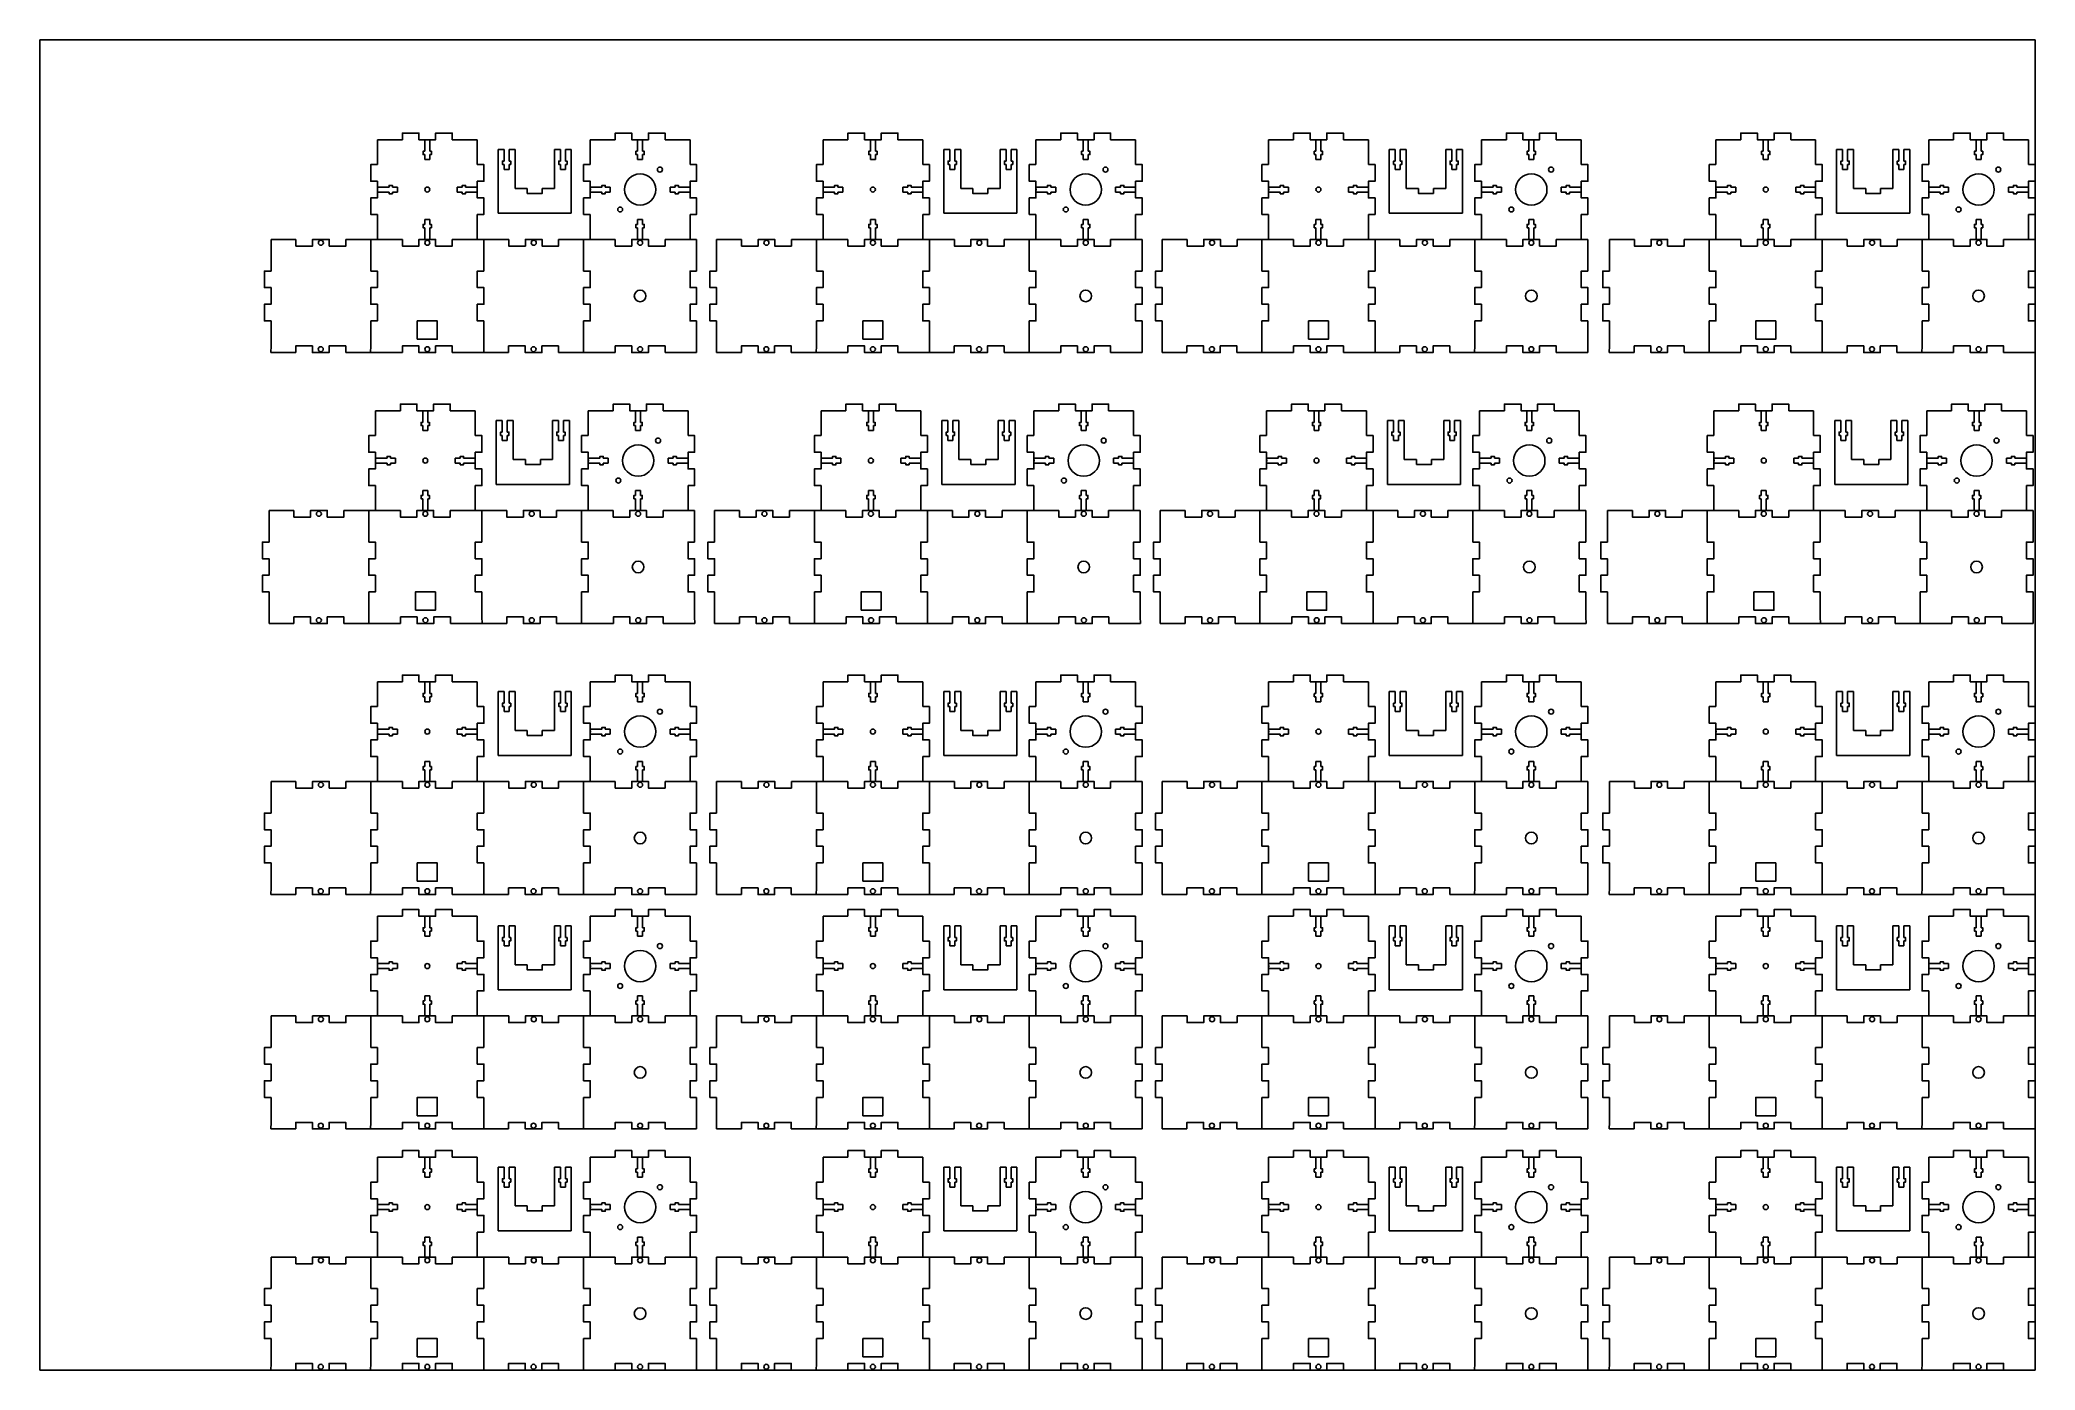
# Model space of a CAD drawing. Header units: millimetres. Extents: x 0 to 1200, y 0 to 800.
import ezdxf

# ---------------------------------------------------------------- set-up
doc = ezdxf.new("R2010")
doc.units = ezdxf.units.MM
doc.header["$MEASUREMENT"] = 0
for name, color, linetype, true_color in [('Livello 01', 12, 'Continuous', 0xc80000), ('Livello 04', 96, 'Continuous', 0x007f00), ('Predefinito', 178, 'Continuous', 0x000000)]:
    doc.layers.add(name, color=color, linetype=linetype, true_color=true_color)

msp = doc.modelspace()

# ---------------------------------------------------------------- linework, layer by layer
at = {"layer": 'Livello 01'}
for p, q in [((275.6, 695.7), (275.6, 734.1)), ((275.6, 734.1), (279.2, 734.1)), ((282.2, 734.1), (285.8, 734.1)), ((285.8, 734.1), (285.8, 710.7)), ((309.5, 710.7), (309.5, 734.1)), ((309.5, 734.1), (313.1, 734.1)), ((316.1, 734.1), (319.6, 734.1)), ((319.6, 734.1), (319.6, 695.7)), ((543.6, 695.7), (543.6, 734.1)), ((543.6, 734.1), (547.2, 734.1)), ((550.2, 734.1), (553.8, 734.1)), ((553.8, 734.1), (553.8, 710.7)), ((577.5, 710.7), (577.5, 734.1)), ((577.5, 734.1), (581.1, 734.1)), ((584.1, 734.1), (587.6, 734.1)), ((587.6, 734.1), (587.6, 695.7)), ((811.6, 695.7), (811.6, 734.1)), ((811.6, 734.1), (815.2, 734.1)), ((818.2, 734.1), (821.8, 734.1)), ((821.8, 734.1), (821.8, 710.7)), ((845.5, 710.7), (845.5, 734.1)), ((845.5, 734.1), (849.1, 734.1)), ((852.1, 734.1), (855.6, 734.1)), ((855.6, 734.1), (855.6, 695.7)), ((1080.6, 695.7), (1080.6, 734.1)), ((1080.6, 734.1), (1084.2, 734.1)), ((1087.2, 734.1), (1090.8, 734.1)), ((1090.8, 734.1), (1090.8, 710.7)), ((1114.5, 710.7), (1114.5, 734.1)), ((1114.5, 734.1), (1118.1, 734.1)), ((1121.1, 734.1), (1124.6, 734.1)), ((1124.6, 734.1), (1124.6, 695.7)), ((274.5, 532.7), (274.5, 571.1)), ((274.5, 571.1), (278.1, 571.1)), ((281.1, 571.1), (284.6, 571.1)), ((284.6, 571.1), (284.6, 547.7)), ((308.3, 547.7), (308.3, 571.1)), ((308.3, 571.1), (311.9, 571.1)), ((314.9, 571.1), (318.5, 571.1)), ((318.5, 571.1), (318.5, 532.7)), ((542.5, 532.7), (542.5, 571.1)), ((542.5, 571.1), (546.1, 571.1)), ((549.1, 571.1), (552.6, 571.1)), ((552.6, 571.1), (552.6, 547.7)), ((576.3, 547.7), (576.3, 571.1)), ((576.3, 571.1), (579.9, 571.1)), ((582.9, 571.1), (586.5, 571.1)), ((586.5, 571.1), (586.5, 532.7)), ((810.5, 532.7), (810.5, 571.1)), ((810.5, 571.1), (814.1, 571.1)), ((817.1, 571.1), (820.6, 571.1)), ((820.6, 571.1), (820.6, 547.7)), ((844.3, 547.7), (844.3, 571.1)), ((844.3, 571.1), (847.9, 571.1)), ((850.9, 571.1), (854.5, 571.1)), ((854.5, 571.1), (854.5, 532.7)), ((1079.5, 532.7), (1079.5, 571.1)), ((1079.5, 571.1), (1083.1, 571.1)), ((1086.1, 571.1), (1089.6, 571.1)), ((1089.6, 571.1), (1089.6, 547.7)), ((1113.3, 547.7), (1113.3, 571.1)), ((1113.3, 571.1), (1116.9, 571.1)), ((1119.9, 571.1), (1123.5, 571.1)), ((1123.5, 571.1), (1123.5, 532.7)), ((275.6, 369.7), (275.6, 408.1)), ((275.6, 408.1), (279.2, 408.1)), ((282.2, 408.1), (285.8, 408.1)), ((285.8, 408.1), (285.8, 384.7)), ((309.5, 384.7), (309.5, 408.1)), ((309.5, 408.1), (313.1, 408.1)), ((316.1, 408.1), (319.6, 408.1)), ((319.6, 408.1), (319.6, 369.7)), ((543.6, 369.7), (543.6, 408.1)), ((543.6, 408.1), (547.2, 408.1)), ((550.2, 408.1), (553.8, 408.1)), ((553.8, 408.1), (553.8, 384.7)), ((577.5, 384.7), (577.5, 408.1)), ((577.5, 408.1), (581.1, 408.1)), ((584.1, 408.1), (587.6, 408.1)), ((587.6, 408.1), (587.6, 369.7)), ((811.6, 369.7), (811.6, 408.1)), ((811.6, 408.1), (815.2, 408.1)), ((818.2, 408.1), (821.8, 408.1)), ((821.8, 408.1), (821.8, 384.7)), ((845.5, 384.7), (845.5, 408.1)), ((845.5, 408.1), (849.1, 408.1)), ((852.1, 408.1), (855.6, 408.1)), ((855.6, 408.1), (855.6, 369.7)), ((1080.6, 369.7), (1080.6, 408.1)), ((1080.6, 408.1), (1084.2, 408.1)), ((1087.2, 408.1), (1090.8, 408.1)), ((1090.8, 408.1), (1090.8, 384.7)), ((1114.5, 384.7), (1114.5, 408.1)), ((1114.5, 408.1), (1118.1, 408.1)), ((1121.1, 408.1), (1124.6, 408.1)), ((1124.6, 408.1), (1124.6, 369.7)), ((275.6, 228.7), (275.6, 267.1)), ((275.6, 267.1), (279.2, 267.1)), ((282.2, 267.1), (285.8, 267.1)), ((285.8, 267.1), (285.8, 243.7)), ((309.5, 243.7), (309.5, 267.1)), ((309.5, 267.1), (313.1, 267.1)), ((316.1, 267.1), (319.6, 267.1)), ((319.6, 267.1), (319.6, 228.7)), ((543.6, 228.7), (543.6, 267.1)), ((543.6, 267.1), (547.2, 267.1)), ((550.2, 267.1), (553.8, 267.1)), ((553.8, 267.1), (553.8, 243.7)), ((577.5, 243.7), (577.5, 267.1)), ((577.5, 267.1), (581.1, 267.1)), ((584.1, 267.1), (587.6, 267.1)), ((587.6, 267.1), (587.6, 228.7)), ((811.6, 228.7), (811.6, 267.1)), ((811.6, 267.1), (815.2, 267.1)), ((818.2, 267.1), (821.8, 267.1)), ((821.8, 267.1), (821.8, 243.7)), ((845.5, 243.7), (845.5, 267.1)), ((845.5, 267.1), (849.1, 267.1)), ((852.1, 267.1), (855.6, 267.1)), ((855.6, 267.1), (855.6, 228.7)), ((1080.6, 228.7), (1080.6, 267.1)), ((1080.6, 267.1), (1084.2, 267.1)), ((1087.2, 267.1), (1090.8, 267.1)), ((1090.8, 267.1), (1090.8, 243.7)), ((1114.5, 243.7), (1114.5, 267.1)), ((1114.5, 267.1), (1118.1, 267.1)), ((1121.1, 267.1), (1124.6, 267.1)), ((1124.6, 267.1), (1124.6, 228.7)), ((275.6, 122.1), (279.2, 122.1)), ((275.6, 83.7), (275.6, 122.1)), ((282.2, 122.1), (285.8, 122.1)), ((285.8, 122.1), (285.8, 98.7)), ((309.5, 122.1), (313.1, 122.1)), ((309.5, 98.7), (309.5, 122.1)), ((316.1, 122.1), (319.6, 122.1)), ((319.6, 122.1), (319.6, 83.7)), ((543.6, 122.1), (547.2, 122.1)), ((543.6, 83.7), (543.6, 122.1)), ((550.2, 122.1), (553.8, 122.1)), ((553.8, 122.1), (553.8, 98.7)), ((577.5, 122.1), (581.1, 122.1)), ((577.5, 98.7), (577.5, 122.1)), ((584.1, 122.1), (587.6, 122.1)), ((587.6, 122.1), (587.6, 83.7)), ((811.6, 122.1), (815.2, 122.1)), ((811.6, 83.7), (811.6, 122.1)), ((818.2, 122.1), (821.8, 122.1)), ((821.8, 122.1), (821.8, 98.7)), ((845.5, 122.1), (849.1, 122.1)), ((845.5, 98.7), (845.5, 122.1)), ((852.1, 122.1), (855.6, 122.1)), ((855.6, 122.1), (855.6, 83.7)), ((1080.6, 122.1), (1084.2, 122.1)), ((1080.6, 83.7), (1080.6, 122.1)), ((1087.2, 122.1), (1090.8, 122.1)), ((1090.8, 122.1), (1090.8, 98.7)), ((1114.5, 122.1), (1118.1, 122.1)), ((1114.5, 98.7), (1114.5, 122.1)), ((1121.1, 122.1), (1124.6, 122.1)), ((1124.6, 122.1), (1124.6, 83.7))]:
    msp.add_line(p, q, dxfattribs=at)
for points in [[(203, 740), (218, 740)], [(203, 740), (203, 725)], [(218, 740), (218, 744), (228, 744), (228, 740), (238, 740), (238, 744), (248, 744), (248, 740)], [(248, 740), (263, 740)], [(263, 740), (263, 725)], [(331, 740), (346, 740)], [(331, 740), (331, 725)], [(346, 740), (346, 744), (356, 744), (356, 740), (366, 740), (366, 744), (376, 744), (376, 740)], [(376, 740), (391, 740)], [(391, 740), (391, 725)], [(471, 740), (486, 740)], [(471, 740), (471, 725)], [(486, 740), (486, 744), (496, 744), (496, 740), (506, 740), (506, 744), (516, 744), (516, 740)], [(516, 740), (531, 740)], [(531, 740), (531, 725)], [(599, 740), (614, 740)], [(599, 740), (599, 725)], [(614, 740), (614, 744), (624, 744), (624, 740), (634, 740), (634, 744), (644, 744), (644, 740)], [(644, 740), (659, 740)], [(659, 740), (659, 725)], [(739, 740), (754, 740)], [(739, 740), (739, 725)], [(754, 740), (754, 744), (764, 744), (764, 740), (774, 740), (774, 744), (784, 744), (784, 740)], [(784, 740), (799, 740)], [(799, 740), (799, 725)], [(867, 740), (882, 740)], [(867, 740), (867, 725)], [(882, 740), (882, 744), (892, 744), (892, 740), (902, 740), (902, 744), (912, 744), (912, 740)], [(912, 740), (927, 740)], [(927, 740), (927, 725)], [(1008, 740), (1023, 740)], [(1008, 740), (1008, 725)], [(1023, 740), (1023, 744), (1033, 744), (1033, 740), (1043, 740), (1043, 744), (1053, 744), (1053, 740)], [(1053, 740), (1068, 740)], [(1068, 740), (1068, 725)], [(1136, 740), (1151, 740)], [(1136, 740), (1136, 725)], [(1151, 740), (1151, 744), (1161, 744), (1161, 740), (1171, 740), (1171, 744), (1181, 744), (1181, 740)], [(1181, 740), (1196, 740)], [(1196, 740), (1196, 725)], [(203, 725), (199, 725), (199, 715), (203, 715), (203, 705), (199, 705), (199, 695), (203, 695)], [(263, 725), (267, 725), (267, 715), (263, 715), (263, 705), (267, 705), (267, 695), (263, 695)], [(331, 725), (327, 725), (327, 715), (331, 715), (331, 705), (327, 705), (327, 695), (331, 695)], [(391, 725), (395, 725), (395, 715), (391, 715), (391, 705), (395, 705), (395, 695), (391, 695)], [(471, 725), (467, 725), (467, 715), (471, 715), (471, 705), (467, 705), (467, 695), (471, 695)], [(531, 725), (535, 725), (535, 715), (531, 715), (531, 705), (535, 705), (535, 695), (531, 695)], [(599, 725), (595, 725), (595, 715), (599, 715), (599, 705), (595, 705), (595, 695), (599, 695)], [(659, 725), (663, 725), (663, 715), (659, 715), (659, 705), (663, 705), (663, 695), (659, 695)], [(739, 725), (735, 725), (735, 715), (739, 715), (739, 705), (735, 705), (735, 695), (739, 695)], [(799, 725), (803, 725), (803, 715), (799, 715), (799, 705), (803, 705), (803, 695), (799, 695)], [(867, 725), (863, 725), (863, 715), (867, 715), (867, 705), (863, 705), (863, 695), (867, 695)], [(927, 725), (931, 725), (931, 715), (927, 715), (927, 705), (931, 705), (931, 695), (927, 695)], [(1008, 725), (1004, 725), (1004, 715), (1008, 715), (1008, 705), (1004, 705), (1004, 695), (1008, 695)], [(1068, 725), (1072, 725), (1072, 715), (1068, 715), (1068, 705), (1072, 705), (1072, 695), (1068, 695)], [(1136, 725), (1132, 725), (1132, 715), (1136, 715), (1136, 705), (1132, 705), (1132, 695), (1136, 695)], [(1196, 725), (1200, 725), (1200, 715), (1196, 715), (1196, 705), (1200, 705), (1200, 695), (1196, 695)], [(203, 710), (203.5, 710)], [(285.8, 710.7), (293.1, 710.7)], [(293.1, 710.7), (293.1, 707.7), (302.1, 707.7), (302.1, 710.7)], [(302.1, 710.7), (309.5, 710.7)], [(331, 710), (331.5, 710)], [(471, 710), (471.5, 710)], [(553.8, 710.7), (561.1, 710.7)], [(561.1, 710.7), (561.1, 707.7), (570.1, 707.7), (570.1, 710.7)], [(570.1, 710.7), (577.5, 710.7)], [(599, 710), (599.5, 710)], [(739, 710), (739.5, 710)], [(821.8, 710.7), (829.1, 710.7)], [(829.1, 710.7), (829.1, 707.7), (838.1, 707.7), (838.1, 710.7)], [(838.1, 710.7), (845.5, 710.7)], [(867, 710), (867.5, 710)], [(1008, 710), (1008.5, 710)], [(1090.8, 710.7), (1098.1, 710.7)], [(1098.1, 710.7), (1098.1, 707.7), (1107.1, 707.7), (1107.1, 710.7)], [(1107.1, 710.7), (1114.5, 710.7)], [(1136, 710), (1136.5, 710)], [(203, 695), (203, 680)], [(263, 695), (263, 680)], [(319.6, 695.7), (275.6, 695.7)], [(331, 695), (331, 680)], [(391, 695), (391, 680)], [(471, 695), (471, 680)], [(531, 695), (531, 680)], [(587.6, 695.7), (543.6, 695.7)], [(599, 695), (599, 680)], [(659, 695), (659, 680)], [(739, 695), (739, 680)], [(799, 695), (799, 680)], [(855.6, 695.7), (811.6, 695.7)], [(867, 695), (867, 680)], [(927, 695), (927, 680)], [(1008, 695), (1008, 680)], [(1068, 695), (1068, 680)], [(1124.6, 695.7), (1080.6, 695.7)], [(1136, 695), (1136, 680)], [(1196, 695), (1196, 680)], [(139, 676), (139, 680)], [(154, 680), (139, 680)], [(139, 676), (139, 661)], [(184, 680), (184, 676), (174, 676), (174, 680), (164, 680), (164, 676), (154, 676), (154, 680)], [(199, 680), (184, 680)], [(199, 680), (203, 680)], [(199, 680), (199, 676)], [(199, 676), (199, 661)], [(203, 680), (218, 680)], [(218, 680), (218, 676), (228, 676), (228, 680), (238, 680), (238, 676), (248, 676), (248, 680)], [(248, 680), (263, 680)], [(267, 680), (263, 680)], [(282, 680), (267, 680)], [(267, 680), (267, 676)], [(267, 676), (267, 661)], [(312, 680), (312, 676), (302, 676), (302, 680), (292, 680), (292, 676), (282, 676), (282, 680)], [(327, 680), (312, 680)], [(327, 680), (331, 680)], [(327, 680), (327, 676)], [(331, 680), (327, 680)], [(327, 676), (327, 661)], [(331, 680), (346, 680)], [(346, 680), (346, 676), (356, 676), (356, 680), (366, 680), (366, 676), (376, 676), (376, 680)], [(376, 680), (391, 680)], [(395, 680), (391, 680)], [(395, 680), (395, 676)], [(395, 676), (395, 661)], [(407, 676), (407, 680)], [(422, 680), (407, 680)], [(407, 676), (407, 661)], [(452, 680), (452, 676), (442, 676), (442, 680), (432, 680), (432, 676), (422, 676), (422, 680)], [(467, 680), (452, 680)], [(467, 680), (471, 680)], [(467, 680), (467, 676)], [(467, 676), (467, 661)], [(471, 680), (486, 680)], [(486, 680), (486, 676), (496, 676), (496, 680), (506, 680), (506, 676), (516, 676), (516, 680)], [(516, 680), (531, 680)], [(535, 680), (531, 680)], [(550, 680), (535, 680)], [(535, 680), (535, 676)], [(535, 676), (535, 661)], [(580, 680), (580, 676), (570, 676), (570, 680), (560, 680), (560, 676), (550, 676), (550, 680)], [(595, 680), (580, 680)], [(595, 680), (599, 680)], [(595, 680), (595, 676)], [(599, 680), (595, 680)], [(595, 676), (595, 661)], [(599, 680), (614, 680)], [(614, 680), (614, 676), (624, 676), (624, 680), (634, 680), (634, 676), (644, 676), (644, 680)], [(644, 680), (659, 680)], [(663, 680), (659, 680)], [(663, 680), (663, 676)], [(663, 676), (663, 661)], [(675, 676), (675, 680)], [(690, 680), (675, 680)], [(675, 676), (675, 661)], [(720, 680), (720, 676), (710, 676), (710, 680), (700, 680), (700, 676), (690, 676), (690, 680)], [(735, 680), (720, 680)], [(735, 680), (739, 680)], [(735, 680), (735, 676)], [(735, 676), (735, 661)], [(739, 680), (754, 680)], [(754, 680), (754, 676), (764, 676), (764, 680), (774, 680), (774, 676), (784, 676), (784, 680)], [(784, 680), (799, 680)], [(803, 680), (799, 680)], [(818, 680), (803, 680)], [(803, 680), (803, 676)], [(803, 676), (803, 661)], [(848, 680), (848, 676), (838, 676), (838, 680), (828, 680), (828, 676), (818, 676), (818, 680)], [(863, 680), (848, 680)], [(863, 680), (867, 680)], [(863, 680), (863, 676)], [(867, 680), (863, 680)], [(863, 676), (863, 661)], [(867, 680), (882, 680)], [(882, 680), (882, 676), (892, 676), (892, 680), (902, 680), (902, 676), (912, 676), (912, 680)], [(912, 680), (927, 680)], [(931, 680), (927, 680)], [(931, 680), (931, 676)], [(931, 676), (931, 661)], [(944, 676), (944, 680)], [(959, 680), (944, 680)], [(944, 676), (944, 661)], [(989, 680), (989, 676), (979, 676), (979, 680), (969, 680), (969, 676), (959, 676), (959, 680)], [(1004, 680), (989, 680)], [(1004, 680), (1008, 680)], [(1004, 680), (1004, 676)], [(1004, 676), (1004, 661)], [(1008, 680), (1023, 680)], [(1023, 680), (1023, 676), (1033, 676), (1033, 680), (1043, 680), (1043, 676), (1053, 676), (1053, 680)], [(1053, 680), (1068, 680)], [(1072, 680), (1068, 680)], [(1087, 680), (1072, 680)], [(1072, 680), (1072, 676)], [(1072, 676), (1072, 661)], [(1117, 680), (1117, 676), (1107, 676), (1107, 680), (1097, 680), (1097, 676), (1087, 676), (1087, 680)], [(1132, 680), (1117, 680)], [(1132, 680), (1136, 680)], [(1132, 680), (1132, 676)], [(1136, 680), (1132, 680)], [(1132, 676), (1132, 661)], [(1136, 680), (1151, 680)], [(1151, 680), (1151, 676), (1161, 676), (1161, 680), (1171, 680), (1171, 676), (1181, 676), (1181, 680)], [(1181, 680), (1196, 680)], [(1200, 680), (1196, 680)], [(1200, 680), (1200, 676)], [(1200, 676), (1200, 661)], [(139, 661), (135, 661), (135, 651), (139, 651), (139, 641), (135, 641), (135, 631), (139, 631)], [(199, 661), (203, 661), (203, 651), (199, 651), (199, 641), (203, 641), (203, 631), (199, 631)], [(267, 661), (263, 661), (263, 651), (267, 651), (267, 641), (263, 641), (263, 631), (267, 631)], [(327, 661), (331, 661), (331, 651), (327, 651), (327, 641), (331, 641), (331, 631), (327, 631)], [(395, 661), (391, 661), (391, 651), (395, 651), (395, 641), (391, 641), (391, 631), (395, 631)], [(407, 661), (403, 661), (403, 651), (407, 651), (407, 641), (403, 641), (403, 631), (407, 631)], [(467, 661), (471, 661), (471, 651), (467, 651), (467, 641), (471, 641), (471, 631), (467, 631)], [(535, 661), (531, 661), (531, 651), (535, 651), (535, 641), (531, 641), (531, 631), (535, 631)], [(595, 661), (599, 661), (599, 651), (595, 651), (595, 641), (599, 641), (599, 631), (595, 631)], [(663, 661), (659, 661), (659, 651), (663, 651), (663, 641), (659, 641), (659, 631), (663, 631)], [(675, 661), (671, 661), (671, 651), (675, 651), (675, 641), (671, 641), (671, 631), (675, 631)], [(735, 661), (739, 661), (739, 651), (735, 651), (735, 641), (739, 641), (739, 631), (735, 631)], [(803, 661), (799, 661), (799, 651), (803, 651), (803, 641), (799, 641), (799, 631), (803, 631)], [(863, 661), (867, 661), (867, 651), (863, 651), (863, 641), (867, 641), (867, 631), (863, 631)], [(931, 661), (927, 661), (927, 651), (931, 651), (931, 641), (927, 641), (927, 631), (931, 631)], [(944, 661), (940, 661), (940, 651), (944, 651), (944, 641), (940, 641), (940, 631), (944, 631)], [(1004, 661), (1008, 661), (1008, 651), (1004, 651), (1004, 641), (1008, 641), (1008, 631), (1004, 631)], [(1072, 661), (1068, 661), (1068, 651), (1072, 651), (1072, 641), (1068, 641), (1068, 631), (1072, 631)], [(1132, 661), (1136, 661), (1136, 651), (1132, 651), (1132, 641), (1136, 641), (1136, 631), (1132, 631)], [(1200, 661), (1196, 661), (1196, 651), (1200, 651), (1200, 641), (1196, 641), (1196, 631), (1200, 631)], [(139, 631), (139, 616)], [(199, 631), (199, 616)], [(267, 631), (267, 616)], [(327, 631), (327, 616)], [(395, 631), (395, 616)], [(407, 631), (407, 616)], [(467, 631), (467, 616)], [(535, 631), (535, 616)], [(595, 631), (595, 616)], [(663, 631), (663, 616)], [(675, 631), (675, 616)], [(735, 631), (735, 616)], [(803, 631), (803, 616)], [(863, 631), (863, 616)], [(931, 631), (931, 616)], [(944, 631), (944, 616)], [(1004, 631), (1004, 616)], [(1072, 631), (1072, 616)], [(1132, 631), (1132, 616)], [(1200, 631), (1200, 616)], [(139, 616), (138.9, 612)], [(153.9, 612), (138.9, 612)], [(183.9, 612), (183.9, 616), (173.9, 616), (173.9, 612), (163.9, 612), (163.9, 616), (153.9, 616), (153.9, 612)], [(198.9, 612), (183.9, 612)], [(198.9, 612), (199, 616)], [(198.9, 612), (203, 612)], [(218, 612), (203, 612)], [(248, 612), (248, 616), (238, 616), (238, 612), (228, 612), (228, 616), (218, 616), (218, 612)], [(263, 612), (248, 612)], [(263, 612), (267, 612)], [(281.9, 612), (266.9, 612)], [(267, 612), (267, 616)], [(311.9, 612), (311.9, 616), (301.9, 616), (301.9, 612), (291.9, 612), (291.9, 616), (281.9, 616), (281.9, 612)], [(326.9, 612), (311.9, 612)], [(326.9, 612), (327, 616)], [(326.9, 612), (331, 612)], [(330.9, 612), (326.9, 612)], [(346, 612), (331, 612)], [(376, 612), (376, 616), (366, 616), (366, 612), (356, 612), (356, 616), (346, 616), (346, 612)], [(391, 612), (376, 612)], [(391, 612), (395, 612)], [(395, 612), (395, 616)], [(407, 616), (406.9, 612)], [(421.9, 612), (406.9, 612)], [(451.9, 612), (451.9, 616), (441.9, 616), (441.9, 612), (431.9, 612), (431.9, 616), (421.9, 616), (421.9, 612)], [(466.9, 612), (451.9, 612)], [(466.9, 612), (467, 616)], [(466.9, 612), (471, 612)], [(486, 612), (471, 612)], [(516, 612), (516, 616), (506, 616), (506, 612), (496, 612), (496, 616), (486, 616), (486, 612)], [(531, 612), (516, 612)], [(531, 612), (535, 612)], [(549.9, 612), (534.9, 612)], [(535, 612), (535, 616)], [(579.9, 612), (579.9, 616), (569.9, 616), (569.9, 612), (559.9, 612), (559.9, 616), (549.9, 616), (549.9, 612)], [(594.9, 612), (579.9, 612)], [(594.9, 612), (595, 616)], [(594.9, 612), (599, 612)], [(598.9, 612), (594.9, 612)], [(614, 612), (599, 612)], [(644, 612), (644, 616), (634, 616), (634, 612), (624, 612), (624, 616), (614, 616), (614, 612)], [(659, 612), (644, 612)], [(659, 612), (663, 612)], [(663, 612), (663, 616)], [(675, 616), (674.9, 612)], [(689.9, 612), (674.9, 612)], [(719.9, 612), (719.9, 616), (709.9, 616), (709.9, 612), (699.9, 612), (699.9, 616), (689.9, 616), (689.9, 612)], [(734.9, 612), (719.9, 612)], [(734.9, 612), (735, 616)], [(734.9, 612), (739, 612)], [(754, 612), (739, 612)], [(784, 612), (784, 616), (774, 616), (774, 612), (764, 612), (764, 616), (754, 616), (754, 612)], [(799, 612), (784, 612)], [(799, 612), (803, 612)], [(817.9, 612), (802.9, 612)], [(803, 612), (803, 616)], [(847.9, 612), (847.9, 616), (837.9, 616), (837.9, 612), (827.9, 612), (827.9, 616), (817.9, 616), (817.9, 612)], [(862.9, 612), (847.9, 612)], [(862.9, 612), (863, 616)], [(862.9, 612), (867, 612)], [(866.9, 612), (862.9, 612)], [(882, 612), (867, 612)], [(912, 612), (912, 616), (902, 616), (902, 612), (892, 612), (892, 616), (882, 616), (882, 612)], [(927, 612), (912, 612)], [(927, 612), (931, 612)], [(931, 612), (931, 616)], [(944, 616), (943.9, 612)], [(958.9, 612), (943.9, 612)], [(988.9, 612), (988.9, 616), (978.9, 616), (978.9, 612), (968.9, 612), (968.9, 616), (958.9, 616), (958.9, 612)], [(1003.9, 612), (988.9, 612)], [(1003.9, 612), (1004, 616)], [(1003.9, 612), (1008, 612)], [(1023, 612), (1008, 612)], [(1053, 612), (1053, 616), (1043, 616), (1043, 612), (1033, 612), (1033, 616), (1023, 616), (1023, 612)], [(1068, 612), (1053, 612)], [(1068, 612), (1072, 612)], [(1086.9, 612), (1071.9, 612)], [(1072, 612), (1072, 616)], [(1116.9, 612), (1116.9, 616), (1106.9, 616), (1106.9, 612), (1096.9, 612), (1096.9, 616), (1086.9, 616), (1086.9, 612)], [(1131.9, 612), (1116.9, 612)], [(1131.9, 612), (1132, 616)], [(1131.9, 612), (1136, 612)], [(1135.9, 612), (1131.9, 612)], [(1151, 612), (1136, 612)], [(1181, 612), (1181, 616), (1171, 616), (1171, 612), (1161, 612), (1161, 616), (1151, 616), (1151, 612)], [(1196, 612), (1181, 612)], [(1196, 612), (1200, 612)], [(1200, 612), (1200, 616)], [(201.8, 577), (216.8, 577)], [(201.8, 577), (201.8, 562)], [(216.8, 577), (216.8, 581), (226.8, 581), (226.8, 577), (236.8, 577), (236.8, 581), (246.8, 581), (246.8, 577)], [(246.8, 577), (261.8, 577)], [(261.8, 577), (261.8, 562)], [(329.8, 577), (344.8, 577)], [(329.8, 577), (329.8, 562)], [(344.8, 577), (344.8, 581), (354.8, 581), (354.8, 577), (364.8, 577), (364.8, 581), (374.8, 581), (374.8, 577)], [(374.8, 577), (389.8, 577)], [(389.8, 577), (389.8, 562)], [(469.8, 577), (484.8, 577)], [(469.8, 577), (469.8, 562)], [(484.8, 577), (484.8, 581), (494.8, 581), (494.8, 577), (504.8, 577), (504.8, 581), (514.8, 581), (514.8, 577)], [(514.8, 577), (529.8, 577)], [(529.8, 577), (529.8, 562)], [(597.8, 577), (612.8, 577)], [(597.8, 577), (597.8, 562)], [(612.8, 577), (612.8, 581), (622.8, 581), (622.8, 577), (632.8, 577), (632.8, 581), (642.8, 581), (642.8, 577)], [(642.8, 577), (657.8, 577)], [(657.8, 577), (657.8, 562)], [(737.8, 577), (752.8, 577)], [(737.8, 577), (737.8, 562)], [(752.8, 577), (752.8, 581), (762.8, 581), (762.8, 577), (772.8, 577), (772.8, 581), (782.8, 581), (782.8, 577)], [(782.8, 577), (797.8, 577)], [(797.8, 577), (797.8, 562)], [(865.8, 577), (880.8, 577)], [(865.8, 577), (865.8, 562)], [(880.8, 577), (880.8, 581), (890.8, 581), (890.8, 577), (900.8, 577), (900.8, 581), (910.8, 581), (910.8, 577)], [(910.8, 577), (925.8, 577)], [(925.8, 577), (925.8, 562)], [(1006.8, 577), (1021.8, 577)], [(1006.8, 577), (1006.8, 562)], [(1021.8, 577), (1021.8, 581), (1031.8, 581), (1031.8, 577), (1041.8, 577), (1041.8, 581), (1051.8, 581), (1051.8, 577)], [(1051.8, 577), (1066.8, 577)], [(1066.8, 577), (1066.8, 562)], [(1134.8, 577), (1149.8, 577)], [(1134.8, 577), (1134.8, 562)], [(1149.8, 577), (1149.8, 581), (1159.8, 581), (1159.8, 577), (1169.8, 577), (1169.8, 581), (1179.8, 581), (1179.8, 577)], [(1179.8, 577), (1194.8, 577)], [(1194.8, 577), (1194.8, 562)], [(201.8, 562), (197.8, 562), (197.8, 552), (201.8, 552), (201.8, 542), (197.8, 542), (197.8, 532), (201.8, 532)], [(261.8, 562), (265.8, 562), (265.8, 552), (261.8, 552), (261.8, 542), (265.8, 542), (265.8, 532), (261.8, 532)], [(329.8, 562), (325.8, 562), (325.8, 552), (329.8, 552), (329.8, 542), (325.8, 542), (325.8, 532), (329.8, 532)], [(389.8, 562), (393.8, 562), (393.8, 552), (389.8, 552), (389.8, 542), (393.8, 542), (393.8, 532), (389.8, 532)], [(469.8, 562), (465.8, 562), (465.8, 552), (469.8, 552), (469.8, 542), (465.8, 542), (465.8, 532), (469.8, 532)], [(529.8, 562), (533.8, 562), (533.8, 552), (529.8, 552), (529.8, 542), (533.8, 542), (533.8, 532), (529.8, 532)], [(597.8, 562), (593.8, 562), (593.8, 552), (597.8, 552), (597.8, 542), (593.8, 542), (593.8, 532), (597.8, 532)], [(657.8, 562), (661.8, 562), (661.8, 552), (657.8, 552), (657.8, 542), (661.8, 542), (661.8, 532), (657.8, 532)], [(737.8, 562), (733.8, 562), (733.8, 552), (737.8, 552), (737.8, 542), (733.8, 542), (733.8, 532), (737.8, 532)], [(797.8, 562), (801.8, 562), (801.8, 552), (797.8, 552), (797.8, 542), (801.8, 542), (801.8, 532), (797.8, 532)], [(865.8, 562), (861.8, 562), (861.8, 552), (865.8, 552), (865.8, 542), (861.8, 542), (861.8, 532), (865.8, 532)], [(925.8, 562), (929.8, 562), (929.8, 552), (925.8, 552), (925.8, 542), (929.8, 542), (929.8, 532), (925.8, 532)], [(1006.8, 562), (1002.8, 562), (1002.8, 552), (1006.8, 552), (1006.8, 542), (1002.8, 542), (1002.8, 532), (1006.8, 532)], [(1066.8, 562), (1070.8, 562), (1070.8, 552), (1066.8, 552), (1066.8, 542), (1070.8, 542), (1070.8, 532), (1066.8, 532)], [(1134.8, 562), (1130.8, 562), (1130.8, 552), (1134.8, 552), (1134.8, 542), (1130.8, 542), (1130.8, 532), (1134.8, 532)], [(1194.8, 562), (1198.8, 562), (1198.8, 552), (1194.8, 552), (1194.8, 542), (1198.8, 542), (1198.8, 532), (1194.8, 532)], [(201.8, 547), (202.3, 547)], [(284.6, 547.7), (292, 547.7)], [(292, 547.7), (292, 544.7), (301, 544.7), (301, 547.7)], [(301, 547.7), (308.3, 547.7)], [(329.8, 547), (330.3, 547)], [(469.8, 547), (470.3, 547)], [(552.6, 547.7), (560, 547.7)], [(560, 547.7), (560, 544.7), (569, 544.7), (569, 547.7)], [(569, 547.7), (576.3, 547.7)], [(597.8, 547), (598.3, 547)], [(737.8, 547), (738.3, 547)], [(820.6, 547.7), (828, 547.7)], [(828, 547.7), (828, 544.7), (837, 544.7), (837, 547.7)], [(837, 547.7), (844.3, 547.7)], [(865.8, 547), (866.3, 547)], [(1006.8, 547), (1007.3, 547)], [(1089.6, 547.7), (1097, 547.7)], [(1097, 547.7), (1097, 544.7), (1106, 544.7), (1106, 547.7)], [(1106, 547.7), (1113.3, 547.7)], [(1134.8, 547), (1135.3, 547)], [(201.8, 532), (201.8, 517)], [(261.8, 532), (261.8, 517)], [(318.5, 532.7), (274.5, 532.7)], [(329.8, 532), (329.8, 517)], [(389.8, 532), (389.8, 517)], [(469.8, 532), (469.8, 517)], [(529.8, 532), (529.8, 517)], [(586.5, 532.7), (542.5, 532.7)], [(597.8, 532), (597.8, 517)], [(657.8, 532), (657.8, 517)], [(737.8, 532), (737.8, 517)], [(797.8, 532), (797.8, 517)], [(854.5, 532.7), (810.5, 532.7)], [(865.8, 532), (865.8, 517)], [(925.8, 532), (925.8, 517)], [(1006.8, 532), (1006.8, 517)], [(1066.8, 532), (1066.8, 517)], [(1123.5, 532.7), (1079.5, 532.7)], [(1134.8, 532), (1134.8, 517)], [(1194.8, 532), (1194.8, 517)], [(137.8, 513), (137.8, 517)], [(152.8, 517), (137.8, 517)], [(182.8, 517), (182.8, 513), (172.8, 513), (172.8, 517), (162.8, 517), (162.8, 513), (152.8, 513), (152.8, 517)], [(197.8, 517), (182.8, 517)], [(197.8, 517), (201.8, 517)], [(197.8, 517), (197.8, 513)], [(201.8, 517), (216.8, 517)], [(216.8, 517), (216.8, 513), (226.8, 513), (226.8, 517), (236.8, 517), (236.8, 513), (246.8, 513), (246.8, 517)], [(246.8, 517), (261.8, 517)], [(265.8, 517), (261.8, 517)], [(280.8, 517), (265.8, 517)], [(265.8, 517), (265.8, 513)], [(310.8, 517), (310.8, 513), (300.8, 513), (300.8, 517), (290.8, 517), (290.8, 513), (280.8, 513), (280.8, 517)], [(325.8, 517), (310.8, 517)], [(325.8, 517), (329.8, 517)], [(325.8, 517), (325.8, 513)], [(329.8, 517), (325.8, 517)], [(329.8, 517), (344.8, 517)], [(344.8, 517), (344.8, 513), (354.8, 513), (354.8, 517), (364.8, 517), (364.8, 513), (374.8, 513), (374.8, 517)], [(374.8, 517), (389.8, 517)], [(393.8, 517), (389.8, 517)], [(393.8, 517), (393.8, 513)], [(405.8, 513), (405.8, 517)], [(420.8, 517), (405.8, 517)], [(450.8, 517), (450.8, 513), (440.8, 513), (440.8, 517), (430.8, 517), (430.8, 513), (420.8, 513), (420.8, 517)], [(465.8, 517), (450.8, 517)], [(465.8, 517), (469.8, 517)], [(465.8, 517), (465.8, 513)], [(469.8, 517), (484.8, 517)], [(484.8, 517), (484.8, 513), (494.8, 513), (494.8, 517), (504.8, 517), (504.8, 513), (514.8, 513), (514.8, 517)], [(514.8, 517), (529.8, 517)], [(533.8, 517), (529.8, 517)], [(548.8, 517), (533.8, 517)], [(533.8, 517), (533.8, 513)], [(578.8, 517), (578.8, 513), (568.8, 513), (568.8, 517), (558.8, 517), (558.8, 513), (548.8, 513), (548.8, 517)], [(593.8, 517), (578.8, 517)], [(593.8, 517), (597.8, 517)], [(593.8, 517), (593.8, 513)], [(597.8, 517), (593.8, 517)], [(597.8, 517), (612.8, 517)], [(612.8, 517), (612.8, 513), (622.8, 513), (622.8, 517), (632.8, 517), (632.8, 513), (642.8, 513), (642.8, 517)], [(642.8, 517), (657.8, 517)], [(661.8, 517), (657.8, 517)], [(661.8, 517), (661.8, 513)], [(673.8, 513), (673.8, 517)], [(688.8, 517), (673.8, 517)], [(718.8, 517), (718.8, 513), (708.8, 513), (708.8, 517), (698.8, 517), (698.8, 513), (688.8, 513), (688.8, 517)], [(733.8, 517), (718.8, 517)], [(733.8, 517), (737.8, 517)], [(733.8, 517), (733.8, 513)], [(737.8, 517), (752.8, 517)], [(752.8, 517), (752.8, 513), (762.8, 513), (762.8, 517), (772.8, 517), (772.8, 513), (782.8, 513), (782.8, 517)], [(782.8, 517), (797.8, 517)], [(801.8, 517), (797.8, 517)], [(816.8, 517), (801.8, 517)], [(801.8, 517), (801.8, 513)], [(846.8, 517), (846.8, 513), (836.8, 513), (836.8, 517), (826.8, 517), (826.8, 513), (816.8, 513), (816.8, 517)], [(861.8, 517), (846.8, 517)], [(861.8, 517), (865.8, 517)], [(861.8, 517), (861.8, 513)], [(865.8, 517), (861.8, 517)], [(865.8, 517), (880.8, 517)], [(880.8, 517), (880.8, 513), (890.8, 513), (890.8, 517), (900.8, 517), (900.8, 513), (910.8, 513), (910.8, 517)], [(910.8, 517), (925.8, 517)], [(929.8, 517), (925.8, 517)], [(929.8, 517), (929.8, 513)], [(942.8, 513), (942.8, 517)], [(957.8, 517), (942.8, 517)], [(987.8, 517), (987.8, 513), (977.8, 513), (977.8, 517), (967.8, 517), (967.8, 513), (957.8, 513), (957.8, 517)], [(1002.8, 517), (987.8, 517)], [(1002.8, 517), (1006.8, 517)], [(1002.8, 517), (1002.8, 513)], [(1006.8, 517), (1021.8, 517)], [(1021.8, 517), (1021.8, 513), (1031.8, 513), (1031.8, 517), (1041.8, 517), (1041.8, 513), (1051.8, 513), (1051.8, 517)], [(1051.8, 517), (1066.8, 517)], [(1070.8, 517), (1066.8, 517)], [(1085.8, 517), (1070.8, 517)], [(1070.8, 517), (1070.8, 513)], [(1115.8, 517), (1115.8, 513), (1105.8, 513), (1105.8, 517), (1095.8, 517), (1095.8, 513), (1085.8, 513), (1085.8, 517)], [(1130.8, 517), (1115.8, 517)], [(1130.8, 517), (1134.8, 517)], [(1130.8, 517), (1130.8, 513)], [(1134.8, 517), (1130.8, 517)], [(1134.8, 517), (1149.8, 517)], [(1149.8, 517), (1149.8, 513), (1159.8, 513), (1159.8, 517), (1169.8, 517), (1169.8, 513), (1179.8, 513), (1179.8, 517)], [(1179.8, 517), (1194.8, 517)], [(1198.8, 517), (1194.8, 517)], [(1198.8, 517), (1198.8, 513)], [(137.8, 513), (137.8, 498)], [(197.8, 513), (197.8, 498)], [(265.8, 513), (265.8, 498)], [(325.8, 513), (325.8, 498)], [(393.8, 513), (393.8, 498)], [(405.8, 513), (405.8, 498)], [(465.8, 513), (465.8, 498)], [(533.8, 513), (533.8, 498)], [(593.8, 513), (593.8, 498)], [(661.8, 513), (661.8, 498)], [(673.8, 513), (673.8, 498)], [(733.8, 513), (733.8, 498)], [(801.8, 513), (801.8, 498)], [(861.8, 513), (861.8, 498)], [(929.8, 513), (929.8, 498)], [(942.8, 513), (942.8, 498)], [(1002.8, 513), (1002.8, 498)], [(1070.8, 513), (1070.8, 498)], [(1130.8, 513), (1130.8, 498)], [(1198.8, 513), (1198.8, 498)], [(137.8, 498), (133.8, 498), (133.8, 488), (137.8, 488), (137.8, 478), (133.8, 478), (133.8, 468), (137.8, 468)], [(197.8, 498), (201.8, 498), (201.8, 488), (197.8, 488), (197.8, 478), (201.8, 478), (201.8, 468), (197.8, 468)], [(265.8, 498), (261.8, 498), (261.8, 488), (265.8, 488), (265.8, 478), (261.8, 478), (261.8, 468), (265.8, 468)], [(325.8, 498), (329.8, 498), (329.8, 488), (325.8, 488), (325.8, 478), (329.8, 478), (329.8, 468), (325.8, 468)], [(393.8, 498), (389.8, 498), (389.8, 488), (393.8, 488), (393.8, 478), (389.8, 478), (389.8, 468), (393.8, 468)], [(405.8, 498), (401.8, 498), (401.8, 488), (405.8, 488), (405.8, 478), (401.8, 478), (401.8, 468), (405.8, 468)], [(465.8, 498), (469.8, 498), (469.8, 488), (465.8, 488), (465.8, 478), (469.8, 478), (469.8, 468), (465.8, 468)], [(533.8, 498), (529.8, 498), (529.8, 488), (533.8, 488), (533.8, 478), (529.8, 478), (529.8, 468), (533.8, 468)], [(593.8, 498), (597.8, 498), (597.8, 488), (593.8, 488), (593.8, 478), (597.8, 478), (597.8, 468), (593.8, 468)], [(661.8, 498), (657.8, 498), (657.8, 488), (661.8, 488), (661.8, 478), (657.8, 478), (657.8, 468), (661.8, 468)], [(673.8, 498), (669.8, 498), (669.8, 488), (673.8, 488), (673.8, 478), (669.8, 478), (669.8, 468), (673.8, 468)], [(733.8, 498), (737.8, 498), (737.8, 488), (733.8, 488), (733.8, 478), (737.8, 478), (737.8, 468), (733.8, 468)], [(801.8, 498), (797.8, 498), (797.8, 488), (801.8, 488), (801.8, 478), (797.8, 478), (797.8, 468), (801.8, 468)], [(861.8, 498), (865.8, 498), (865.8, 488), (861.8, 488), (861.8, 478), (865.8, 478), (865.8, 468), (861.8, 468)], [(929.8, 498), (925.8, 498), (925.8, 488), (929.8, 488), (929.8, 478), (925.8, 478), (925.8, 468), (929.8, 468)], [(942.8, 498), (938.8, 498), (938.8, 488), (942.8, 488), (942.8, 478), (938.8, 478), (938.8, 468), (942.8, 468)], [(1002.8, 498), (1006.8, 498), (1006.8, 488), (1002.8, 488), (1002.8, 478), (1006.8, 478), (1006.8, 468), (1002.8, 468)], [(1070.8, 498), (1066.8, 498), (1066.8, 488), (1070.8, 488), (1070.8, 478), (1066.8, 478), (1066.8, 468), (1070.8, 468)], [(1130.8, 498), (1134.8, 498), (1134.8, 488), (1130.8, 488), (1130.8, 478), (1134.8, 478), (1134.8, 468), (1130.8, 468)], [(1198.8, 498), (1194.8, 498), (1194.8, 488), (1198.8, 488), (1198.8, 478), (1194.8, 478), (1194.8, 468), (1198.8, 468)], [(137.8, 468), (137.8, 453)], [(197.8, 468), (197.8, 453)], [(265.8, 468), (265.8, 453)], [(325.8, 468), (325.8, 453)], [(393.8, 468), (393.8, 453)], [(405.8, 468), (405.8, 453)], [(465.8, 468), (465.8, 453)], [(533.8, 468), (533.8, 453)], [(593.8, 468), (593.8, 453)], [(661.8, 468), (661.8, 453)], [(673.8, 468), (673.8, 453)], [(733.8, 468), (733.8, 453)], [(801.8, 468), (801.8, 453)], [(861.8, 468), (861.8, 453)], [(929.8, 468), (929.8, 453)], [(942.8, 468), (942.8, 453)], [(1002.8, 468), (1002.8, 453)], [(1070.8, 468), (1070.8, 453)], [(1130.8, 468), (1130.8, 453)], [(1198.8, 468), (1198.8, 453)], [(137.8, 453), (137.8, 449)], [(152.8, 449), (137.8, 449)], [(182.8, 449), (182.8, 453), (172.8, 453), (172.8, 449), (162.8, 449), (162.8, 453), (152.8, 453), (152.8, 449)], [(197.8, 449), (182.8, 449)], [(197.8, 449), (197.8, 453)], [(197.8, 449), (201.9, 449)], [(216.9, 449), (201.9, 449)], [(246.9, 449), (246.9, 453), (236.9, 453), (236.9, 449), (226.9, 449), (226.9, 453), (216.9, 453), (216.9, 449)], [(261.9, 449), (246.9, 449)], [(261.9, 449), (265.9, 449)], [(265.9, 449), (265.8, 453)], [(280.8, 449), (265.8, 449)], [(310.8, 449), (310.8, 453), (300.8, 453), (300.8, 449), (290.8, 449), (290.8, 453), (280.8, 453), (280.8, 449)], [(325.8, 449), (310.8, 449)], [(325.8, 449), (325.8, 453)], [(325.8, 449), (329.9, 449)], [(329.8, 449), (325.8, 449)], [(344.9, 449), (329.9, 449)], [(374.9, 449), (374.9, 453), (364.9, 453), (364.9, 449), (354.9, 449), (354.9, 453), (344.9, 453), (344.9, 449)], [(389.9, 449), (374.9, 449)], [(389.9, 449), (393.9, 449)], [(393.9, 449), (393.8, 453)], [(405.8, 453), (405.8, 449)], [(420.8, 449), (405.8, 449)], [(450.8, 449), (450.8, 453), (440.8, 453), (440.8, 449), (430.8, 449), (430.8, 453), (420.8, 453), (420.8, 449)], [(465.8, 449), (450.8, 449)], [(465.8, 449), (465.8, 453)], [(465.8, 449), (469.9, 449)], [(484.9, 449), (469.9, 449)], [(514.9, 449), (514.9, 453), (504.9, 453), (504.9, 449), (494.9, 449), (494.9, 453), (484.9, 453), (484.9, 449)], [(529.9, 449), (514.9, 449)], [(529.9, 449), (533.9, 449)], [(533.9, 449), (533.8, 453)], [(548.8, 449), (533.8, 449)], [(578.8, 449), (578.8, 453), (568.8, 453), (568.8, 449), (558.8, 449), (558.8, 453), (548.8, 453), (548.8, 449)], [(593.8, 449), (578.8, 449)], [(593.8, 449), (593.8, 453)], [(593.8, 449), (597.9, 449)], [(597.8, 449), (593.8, 449)], [(612.9, 449), (597.9, 449)], [(642.9, 449), (642.9, 453), (632.9, 453), (632.9, 449), (622.9, 449), (622.9, 453), (612.9, 453), (612.9, 449)], [(657.9, 449), (642.9, 449)], [(657.9, 449), (661.9, 449)], [(661.9, 449), (661.8, 453)], [(673.8, 453), (673.8, 449)], [(688.8, 449), (673.8, 449)], [(718.8, 449), (718.8, 453), (708.8, 453), (708.8, 449), (698.8, 449), (698.8, 453), (688.8, 453), (688.8, 449)], [(733.8, 449), (718.8, 449)], [(733.8, 449), (733.8, 453)], [(733.8, 449), (737.9, 449)], [(752.9, 449), (737.9, 449)], [(782.9, 449), (782.9, 453), (772.9, 453), (772.9, 449), (762.9, 449), (762.9, 453), (752.9, 453), (752.9, 449)], [(797.9, 449), (782.9, 449)], [(797.9, 449), (801.9, 449)], [(801.9, 449), (801.8, 453)], [(816.8, 449), (801.8, 449)], [(846.8, 449), (846.8, 453), (836.8, 453), (836.8, 449), (826.8, 449), (826.8, 453), (816.8, 453), (816.8, 449)], [(861.8, 449), (846.8, 449)], [(861.8, 449), (861.8, 453)], [(861.8, 449), (865.9, 449)], [(865.8, 449), (861.8, 449)], [(880.9, 449), (865.9, 449)], [(910.9, 449), (910.9, 453), (900.9, 453), (900.9, 449), (890.9, 449), (890.9, 453), (880.9, 453), (880.9, 449)], [(925.9, 449), (910.9, 449)], [(925.9, 449), (929.9, 449)], [(929.9, 449), (929.8, 453)], [(942.8, 453), (942.8, 449)], [(957.8, 449), (942.8, 449)], [(987.8, 449), (987.8, 453), (977.8, 453), (977.8, 449), (967.8, 449), (967.8, 453), (957.8, 453), (957.8, 449)], [(1002.8, 449), (987.8, 449)], [(1002.8, 449), (1002.8, 453)], [(1002.8, 449), (1006.9, 449)], [(1021.9, 449), (1006.9, 449)], [(1051.9, 449), (1051.9, 453), (1041.9, 453), (1041.9, 449), (1031.9, 449), (1031.9, 453), (1021.9, 453), (1021.9, 449)], [(1066.9, 449), (1051.9, 449)], [(1066.9, 449), (1070.9, 449)], [(1070.9, 449), (1070.8, 453)], [(1085.8, 449), (1070.8, 449)], [(1115.8, 449), (1115.8, 453), (1105.8, 453), (1105.8, 449), (1095.8, 449), (1095.8, 453), (1085.8, 453), (1085.8, 449)], [(1130.8, 449), (1115.8, 449)], [(1130.8, 449), (1130.8, 453)], [(1130.8, 449), (1134.9, 449)], [(1134.8, 449), (1130.8, 449)], [(1149.9, 449), (1134.9, 449)], [(1179.9, 449), (1179.9, 453), (1169.9, 453), (1169.9, 449), (1159.9, 449), (1159.9, 453), (1149.9, 453), (1149.9, 449)], [(1194.9, 449), (1179.9, 449)], [(1194.9, 449), (1198.9, 449)], [(1198.9, 449), (1198.8, 453)], [(203, 414), (218, 414)], [(203, 414), (203, 399)], [(218, 414), (218, 418), (228, 418), (228, 414), (238, 414), (238, 418), (248, 418), (248, 414)], [(248, 414), (263, 414)], [(263, 414), (263, 399)], [(331, 414), (346, 414)], [(331, 414), (331, 399)], [(346, 414), (346, 418), (356, 418), (356, 414), (366, 414), (366, 418), (376, 418), (376, 414)], [(376, 414), (391, 414)], [(391, 414), (391, 399)], [(471, 414), (486, 414)], [(471, 414), (471, 399)], [(486, 414), (486, 418), (496, 418), (496, 414), (506, 414), (506, 418), (516, 418), (516, 414)], [(516, 414), (531, 414)], [(531, 414), (531, 399)], [(599, 414), (614, 414)], [(599, 414), (599, 399)], [(614, 414), (614, 418), (624, 418), (624, 414), (634, 414), (634, 418), (644, 418), (644, 414)], [(644, 414), (659, 414)], [(659, 414), (659, 399)], [(739, 414), (754, 414)], [(739, 414), (739, 399)], [(754, 414), (754, 418), (764, 418), (764, 414), (774, 414), (774, 418), (784, 418), (784, 414)], [(784, 414), (799, 414)], [(799, 414), (799, 399)], [(867, 414), (882, 414)], [(867, 414), (867, 399)], [(882, 414), (882, 418), (892, 418), (892, 414), (902, 414), (902, 418), (912, 418), (912, 414)], [(912, 414), (927, 414)], [(927, 414), (927, 399)], [(1008, 414), (1023, 414)], [(1008, 414), (1008, 399)], [(1023, 414), (1023, 418), (1033, 418), (1033, 414), (1043, 414), (1043, 418), (1053, 418), (1053, 414)], [(1053, 414), (1068, 414)], [(1068, 414), (1068, 399)], [(1136, 414), (1151, 414)], [(1136, 414), (1136, 399)], [(1151, 414), (1151, 418), (1161, 418), (1161, 414), (1171, 414), (1171, 418), (1181, 418), (1181, 414)], [(1181, 414), (1196, 414)], [(1196, 414), (1196, 399)], [(203, 399), (199, 399), (199, 389), (203, 389), (203, 379), (199, 379), (199, 369), (203, 369)], [(263, 399), (267, 399), (267, 389), (263, 389), (263, 379), (267, 379), (267, 369), (263, 369)], [(331, 399), (327, 399), (327, 389), (331, 389), (331, 379), (327, 379), (327, 369), (331, 369)], [(391, 399), (395, 399), (395, 389), (391, 389), (391, 379), (395, 379), (395, 369), (391, 369)], [(471, 399), (467, 399), (467, 389), (471, 389), (471, 379), (467, 379), (467, 369), (471, 369)], [(531, 399), (535, 399), (535, 389), (531, 389), (531, 379), (535, 379), (535, 369), (531, 369)], [(599, 399), (595, 399), (595, 389), (599, 389), (599, 379), (595, 379), (595, 369), (599, 369)], [(659, 399), (663, 399), (663, 389), (659, 389), (659, 379), (663, 379), (663, 369), (659, 369)], [(739, 399), (735, 399), (735, 389), (739, 389), (739, 379), (735, 379), (735, 369), (739, 369)], [(799, 399), (803, 399), (803, 389), (799, 389), (799, 379), (803, 379), (803, 369), (799, 369)], [(867, 399), (863, 399), (863, 389), (867, 389), (867, 379), (863, 379), (863, 369), (867, 369)], [(927, 399), (931, 399), (931, 389), (927, 389), (927, 379), (931, 379), (931, 369), (927, 369)], [(1008, 399), (1004, 399), (1004, 389), (1008, 389), (1008, 379), (1004, 379), (1004, 369), (1008, 369)], [(1068, 399), (1072, 399), (1072, 389), (1068, 389), (1068, 379), (1072, 379), (1072, 369), (1068, 369)], [(1136, 399), (1132, 399), (1132, 389), (1136, 389), (1136, 379), (1132, 379), (1132, 369), (1136, 369)], [(1196, 399), (1200, 399), (1200, 389), (1196, 389), (1196, 379), (1200, 379), (1200, 369), (1196, 369)], [(285.8, 384.7), (293.1, 384.7)], [(293.1, 384.7), (293.1, 381.7), (302.1, 381.7), (302.1, 384.7)], [(302.1, 384.7), (309.5, 384.7)], [(553.8, 384.7), (561.1, 384.7)], [(561.1, 384.7), (561.1, 381.7), (570.1, 381.7), (570.1, 384.7)], [(570.1, 384.7), (577.5, 384.7)], [(821.8, 384.7), (829.1, 384.7)], [(829.1, 384.7), (829.1, 381.7), (838.1, 381.7), (838.1, 384.7)], [(838.1, 384.7), (845.5, 384.7)], [(1090.8, 384.7), (1098.1, 384.7)], [(1098.1, 384.7), (1098.1, 381.7), (1107.1, 381.7), (1107.1, 384.7)], [(1107.1, 384.7), (1114.5, 384.7)], [(203, 384), (203.5, 384)], [(331, 384), (331.5, 384)], [(471, 384), (471.5, 384)], [(599, 384), (599.5, 384)], [(739, 384), (739.5, 384)], [(867, 384), (867.5, 384)], [(1008, 384), (1008.5, 384)], [(1136, 384), (1136.5, 384)], [(203, 369), (203, 354)], [(263, 369), (263, 354)], [(319.6, 369.7), (275.6, 369.7)], [(331, 369), (331, 354)], [(391, 369), (391, 354)], [(471, 369), (471, 354)], [(531, 369), (531, 354)], [(587.6, 369.7), (543.6, 369.7)], [(599, 369), (599, 354)], [(659, 369), (659, 354)], [(739, 369), (739, 354)], [(799, 369), (799, 354)], [(855.6, 369.7), (811.6, 369.7)], [(867, 369), (867, 354)], [(927, 369), (927, 354)], [(1008, 369), (1008, 354)], [(1068, 369), (1068, 354)], [(1124.6, 369.7), (1080.6, 369.7)], [(1136, 369), (1136, 354)], [(1196, 369), (1196, 354)], [(139, 350), (139, 354)], [(154, 354), (139, 354)], [(139, 350), (139, 335)], [(184, 354), (184, 350), (174, 350), (174, 354), (164, 354), (164, 350), (154, 350), (154, 354)], [(199, 354), (184, 354)], [(199, 354), (203, 354)], [(199, 354), (199, 350)], [(199, 350), (199, 335)], [(203, 354), (218, 354)], [(218, 354), (218, 350), (228, 350), (228, 354), (238, 354), (238, 350), (248, 350), (248, 354)], [(248, 354), (263, 354)], [(267, 354), (263, 354)], [(282, 354), (267, 354)], [(267, 354), (267, 350)], [(267, 350), (267, 335)], [(312, 354), (312, 350), (302, 350), (302, 354), (292, 354), (292, 350), (282, 350), (282, 354)], [(327, 354), (312, 354)], [(327, 354), (331, 354)], [(327, 354), (327, 350)], [(331, 354), (327, 354)], [(327, 350), (327, 335)], [(331, 354), (346, 354)], [(346, 354), (346, 350), (356, 350), (356, 354), (366, 354), (366, 350), (376, 350), (376, 354)], [(376, 354), (391, 354)], [(395, 354), (391, 354)], [(395, 354), (395, 350)], [(395, 350), (395, 335)], [(407, 350), (407, 354)], [(422, 354), (407, 354)], [(407, 350), (407, 335)], [(452, 354), (452, 350), (442, 350), (442, 354), (432, 354), (432, 350), (422, 350), (422, 354)], [(467, 354), (452, 354)], [(467, 354), (471, 354)], [(467, 354), (467, 350)], [(467, 350), (467, 335)], [(471, 354), (486, 354)], [(486, 354), (486, 350), (496, 350), (496, 354), (506, 354), (506, 350), (516, 350), (516, 354)], [(516, 354), (531, 354)], [(535, 354), (531, 354)], [(550, 354), (535, 354)], [(535, 354), (535, 350)], [(535, 350), (535, 335)], [(580, 354), (580, 350), (570, 350), (570, 354), (560, 354), (560, 350), (550, 350), (550, 354)], [(595, 354), (580, 354)], [(595, 354), (599, 354)], [(595, 354), (595, 350)], [(599, 354), (595, 354)], [(595, 350), (595, 335)], [(599, 354), (614, 354)], [(614, 354), (614, 350), (624, 350), (624, 354), (634, 354), (634, 350), (644, 350), (644, 354)], [(644, 354), (659, 354)], [(663, 354), (659, 354)], [(663, 354), (663, 350)], [(663, 350), (663, 335)], [(675, 350), (675, 354)], [(690, 354), (675, 354)], [(675, 350), (675, 335)], [(720, 354), (720, 350), (710, 350), (710, 354), (700, 354), (700, 350), (690, 350), (690, 354)], [(735, 354), (720, 354)], [(735, 354), (739, 354)], [(735, 354), (735, 350)], [(735, 350), (735, 335)], [(739, 354), (754, 354)], [(754, 354), (754, 350), (764, 350), (764, 354), (774, 354), (774, 350), (784, 350), (784, 354)], [(784, 354), (799, 354)], [(803, 354), (799, 354)], [(818, 354), (803, 354)], [(803, 354), (803, 350)], [(803, 350), (803, 335)], [(848, 354), (848, 350), (838, 350), (838, 354), (828, 354), (828, 350), (818, 350), (818, 354)], [(863, 354), (848, 354)], [(863, 354), (867, 354)], [(863, 354), (863, 350)], [(867, 354), (863, 354)], [(863, 350), (863, 335)], [(867, 354), (882, 354)], [(882, 354), (882, 350), (892, 350), (892, 354), (902, 354), (902, 350), (912, 350), (912, 354)], [(912, 354), (927, 354)], [(931, 354), (927, 354)], [(931, 354), (931, 350)], [(931, 350), (931, 335)], [(944, 350), (944, 354)], [(959, 354), (944, 354)], [(944, 350), (944, 335)], [(989, 354), (989, 350), (979, 350), (979, 354), (969, 354), (969, 350), (959, 350), (959, 354)], [(1004, 354), (989, 354)], [(1004, 354), (1008, 354)], [(1004, 354), (1004, 350)], [(1004, 350), (1004, 335)], [(1008, 354), (1023, 354)], [(1023, 354), (1023, 350), (1033, 350), (1033, 354), (1043, 354), (1043, 350), (1053, 350), (1053, 354)], [(1053, 354), (1068, 354)], [(1072, 354), (1068, 354)], [(1087, 354), (1072, 354)], [(1072, 354), (1072, 350)], [(1072, 350), (1072, 335)], [(1117, 354), (1117, 350), (1107, 350), (1107, 354), (1097, 354), (1097, 350), (1087, 350), (1087, 354)], [(1132, 354), (1117, 354)], [(1132, 354), (1136, 354)], [(1132, 354), (1132, 350)], [(1136, 354), (1132, 354)], [(1132, 350), (1132, 335)], [(1136, 354), (1151, 354)], [(1151, 354), (1151, 350), (1161, 350), (1161, 354), (1171, 354), (1171, 350), (1181, 350), (1181, 354)], [(1181, 354), (1196, 354)], [(1200, 354), (1196, 354)], [(1200, 354), (1200, 350)], [(1200, 350), (1200, 335)], [(139, 335), (135, 335), (135, 325), (139, 325), (139, 315), (135, 315), (135, 305), (139, 305)], [(199, 335), (203, 335), (203, 325), (199, 325), (199, 315), (203, 315), (203, 305), (199, 305)], [(267, 335), (263, 335), (263, 325), (267, 325), (267, 315), (263, 315), (263, 305), (267, 305)], [(327, 335), (331, 335), (331, 325), (327, 325), (327, 315), (331, 315), (331, 305), (327, 305)], [(395, 335), (391, 335), (391, 325), (395, 325), (395, 315), (391, 315), (391, 305), (395, 305)], [(407, 335), (403, 335), (403, 325), (407, 325), (407, 315), (403, 315), (403, 305), (407, 305)], [(467, 335), (471, 335), (471, 325), (467, 325), (467, 315), (471, 315), (471, 305), (467, 305)], [(535, 335), (531, 335), (531, 325), (535, 325), (535, 315), (531, 315), (531, 305), (535, 305)], [(595, 335), (599, 335), (599, 325), (595, 325), (595, 315), (599, 315), (599, 305), (595, 305)], [(663, 335), (659, 335), (659, 325), (663, 325), (663, 315), (659, 315), (659, 305), (663, 305)], [(675, 335), (671, 335), (671, 325), (675, 325), (675, 315), (671, 315), (671, 305), (675, 305)], [(735, 335), (739, 335), (739, 325), (735, 325), (735, 315), (739, 315), (739, 305), (735, 305)], [(803, 335), (799, 335), (799, 325), (803, 325), (803, 315), (799, 315), (799, 305), (803, 305)], [(863, 335), (867, 335), (867, 325), (863, 325), (863, 315), (867, 315), (867, 305), (863, 305)], [(931, 335), (927, 335), (927, 325), (931, 325), (931, 315), (927, 315), (927, 305), (931, 305)], [(944, 335), (940, 335), (940, 325), (944, 325), (944, 315), (940, 315), (940, 305), (944, 305)], [(1004, 335), (1008, 335), (1008, 325), (1004, 325), (1004, 315), (1008, 315), (1008, 305), (1004, 305)], [(1072, 335), (1068, 335), (1068, 325), (1072, 325), (1072, 315), (1068, 315), (1068, 305), (1072, 305)], [(1132, 335), (1136, 335), (1136, 325), (1132, 325), (1132, 315), (1136, 315), (1136, 305), (1132, 305)], [(1200, 335), (1196, 335), (1196, 325), (1200, 325), (1200, 315), (1196, 315), (1196, 305), (1200, 305)], [(139, 305), (139, 290)], [(199, 305), (199, 290)], [(267, 305), (267, 290)], [(327, 305), (327, 290)], [(395, 305), (395, 290)], [(407, 305), (407, 290)], [(467, 305), (467, 290)], [(535, 305), (535, 290)], [(595, 305), (595, 290)], [(663, 305), (663, 290)], [(675, 305), (675, 290)], [(735, 305), (735, 290)], [(803, 305), (803, 290)], [(863, 305), (863, 290)], [(931, 305), (931, 290)], [(944, 305), (944, 290)], [(1004, 305), (1004, 290)], [(1072, 305), (1072, 290)], [(1132, 305), (1132, 290)], [(1200, 305), (1200, 290)], [(139, 290), (138.9, 286)], [(183.9, 286), (183.9, 290), (173.9, 290), (173.9, 286), (163.9, 286), (163.9, 290), (153.9, 290), (153.9, 286)], [(198.9, 286), (199, 290)], [(248, 286), (248, 290), (238, 290), (238, 286), (228, 286), (228, 290), (218, 290), (218, 286)], [(267, 286), (267, 290)], [(311.9, 286), (311.9, 290), (301.9, 290), (301.9, 286), (291.9, 286), (291.9, 290), (281.9, 290), (281.9, 286)], [(326.9, 286), (327, 290)], [(376, 286), (376, 290), (366, 290), (366, 286), (356, 286), (356, 290), (346, 290), (346, 286)], [(395, 286), (395, 290)], [(407, 290), (406.9, 286)], [(451.9, 286), (451.9, 290), (441.9, 290), (441.9, 286), (431.9, 286), (431.9, 290), (421.9, 290), (421.9, 286)], [(466.9, 286), (467, 290)], [(516, 286), (516, 290), (506, 290), (506, 286), (496, 286), (496, 290), (486, 290), (486, 286)], [(535, 286), (535, 290)], [(579.9, 286), (579.9, 290), (569.9, 290), (569.9, 286), (559.9, 286), (559.9, 290), (549.9, 290), (549.9, 286)], [(594.9, 286), (595, 290)], [(644, 286), (644, 290), (634, 290), (634, 286), (624, 286), (624, 290), (614, 290), (614, 286)], [(663, 286), (663, 290)], [(675, 290), (674.9, 286)], [(719.9, 286), (719.9, 290), (709.9, 290), (709.9, 286), (699.9, 286), (699.9, 290), (689.9, 290), (689.9, 286)], [(734.9, 286), (735, 290)], [(784, 286), (784, 290), (774, 290), (774, 286), (764, 286), (764, 290), (754, 290), (754, 286)], [(803, 286), (803, 290)], [(847.9, 286), (847.9, 290), (837.9, 290), (837.9, 286), (827.9, 286), (827.9, 290), (817.9, 290), (817.9, 286)], [(862.9, 286), (863, 290)], [(912, 286), (912, 290), (902, 290), (902, 286), (892, 286), (892, 290), (882, 290), (882, 286)], [(931, 286), (931, 290)], [(944, 290), (943.9, 286)], [(988.9, 286), (988.9, 290), (978.9, 290), (978.9, 286), (968.9, 286), (968.9, 290), (958.9, 290), (958.9, 286)], [(1003.9, 286), (1004, 290)], [(1053, 286), (1053, 290), (1043, 290), (1043, 286), (1033, 286), (1033, 290), (1023, 290), (1023, 286)], [(1072, 286), (1072, 290)], [(1116.9, 286), (1116.9, 290), (1106.9, 290), (1106.9, 286), (1096.9, 286), (1096.9, 290), (1086.9, 290), (1086.9, 286)], [(1131.9, 286), (1132, 290)], [(1181, 286), (1181, 290), (1171, 290), (1171, 286), (1161, 286), (1161, 290), (1151, 290), (1151, 286)], [(1200, 286), (1200, 290)], [(153.9, 286), (138.9, 286)], [(198.9, 286), (183.9, 286)], [(198.9, 286), (203, 286)], [(218, 286), (203, 286)], [(218, 273), (218, 277), (228, 277), (228, 273), (238, 273), (238, 277), (248, 277), (248, 273)], [(263, 286), (248, 286)], [(263, 286), (267, 286)], [(281.9, 286), (266.9, 286)], [(326.9, 286), (311.9, 286)], [(326.9, 286), (331, 286)], [(330.9, 286), (326.9, 286)], [(346, 286), (331, 286)], [(346, 273), (346, 277), (356, 277), (356, 273), (366, 273), (366, 277), (376, 277), (376, 273)], [(391, 286), (376, 286)], [(391, 286), (395, 286)], [(421.9, 286), (406.9, 286)], [(466.9, 286), (451.9, 286)], [(466.9, 286), (471, 286)], [(486, 286), (471, 286)], [(486, 273), (486, 277), (496, 277), (496, 273), (506, 273), (506, 277), (516, 277), (516, 273)], [(531, 286), (516, 286)], [(531, 286), (535, 286)], [(549.9, 286), (534.9, 286)], [(594.9, 286), (579.9, 286)], [(594.9, 286), (599, 286)], [(598.9, 286), (594.9, 286)], [(614, 286), (599, 286)], [(614, 273), (614, 277), (624, 277), (624, 273), (634, 273), (634, 277), (644, 277), (644, 273)], [(659, 286), (644, 286)], [(659, 286), (663, 286)], [(689.9, 286), (674.9, 286)], [(734.9, 286), (719.9, 286)], [(734.9, 286), (739, 286)], [(754, 286), (739, 286)], [(754, 273), (754, 277), (764, 277), (764, 273), (774, 273), (774, 277), (784, 277), (784, 273)], [(799, 286), (784, 286)], [(799, 286), (803, 286)], [(817.9, 286), (802.9, 286)], [(862.9, 286), (847.9, 286)], [(862.9, 286), (867, 286)], [(866.9, 286), (862.9, 286)], [(882, 286), (867, 286)], [(882, 273), (882, 277), (892, 277), (892, 273), (902, 273), (902, 277), (912, 277), (912, 273)], [(927, 286), (912, 286)], [(927, 286), (931, 286)], [(958.9, 286), (943.9, 286)], [(1003.9, 286), (988.9, 286)], [(1003.9, 286), (1008, 286)], [(1023, 286), (1008, 286)], [(1023, 273), (1023, 277), (1033, 277), (1033, 273), (1043, 273), (1043, 277), (1053, 277), (1053, 273)], [(1068, 286), (1053, 286)], [(1068, 286), (1072, 286)], [(1086.9, 286), (1071.9, 286)], [(1131.9, 286), (1116.9, 286)], [(1131.9, 286), (1136, 286)], [(1135.9, 286), (1131.9, 286)], [(1151, 286), (1136, 286)], [(1151, 273), (1151, 277), (1161, 277), (1161, 273), (1171, 273), (1171, 277), (1181, 277), (1181, 273)], [(1196, 286), (1181, 286)], [(1196, 286), (1200, 286)], [(203, 273), (218, 273)], [(203, 273), (203, 258)], [(248, 273), (263, 273)], [(263, 273), (263, 258)], [(331, 273), (346, 273)], [(331, 273), (331, 258)], [(376, 273), (391, 273)], [(391, 273), (391, 258)], [(471, 273), (486, 273)], [(471, 273), (471, 258)], [(516, 273), (531, 273)], [(531, 273), (531, 258)], [(599, 273), (614, 273)], [(599, 273), (599, 258)], [(644, 273), (659, 273)], [(659, 273), (659, 258)], [(739, 273), (754, 273)], [(739, 273), (739, 258)], [(784, 273), (799, 273)], [(799, 273), (799, 258)], [(867, 273), (882, 273)], [(867, 273), (867, 258)], [(912, 273), (927, 273)], [(927, 273), (927, 258)], [(1008, 273), (1023, 273)], [(1008, 273), (1008, 258)], [(1053, 273), (1068, 273)], [(1068, 273), (1068, 258)], [(1136, 273), (1151, 273)], [(1136, 273), (1136, 258)], [(1181, 273), (1196, 273)], [(1196, 273), (1196, 258)], [(203, 258), (199, 258), (199, 248), (203, 248), (203, 238), (199, 238), (199, 228), (203, 228)], [(263, 258), (267, 258), (267, 248), (263, 248), (263, 238), (267, 238), (267, 228), (263, 228)], [(331, 258), (327, 258), (327, 248), (331, 248), (331, 238), (327, 238), (327, 228), (331, 228)], [(391, 258), (395, 258), (395, 248), (391, 248), (391, 238), (395, 238), (395, 228), (391, 228)], [(471, 258), (467, 258), (467, 248), (471, 248), (471, 238), (467, 238), (467, 228), (471, 228)], [(531, 258), (535, 258), (535, 248), (531, 248), (531, 238), (535, 238), (535, 228), (531, 228)], [(599, 258), (595, 258), (595, 248), (599, 248), (599, 238), (595, 238), (595, 228), (599, 228)], [(659, 258), (663, 258), (663, 248), (659, 248), (659, 238), (663, 238), (663, 228), (659, 228)], [(739, 258), (735, 258), (735, 248), (739, 248), (739, 238), (735, 238), (735, 228), (739, 228)], [(799, 258), (803, 258), (803, 248), (799, 248), (799, 238), (803, 238), (803, 228), (799, 228)], [(867, 258), (863, 258), (863, 248), (867, 248), (867, 238), (863, 238), (863, 228), (867, 228)], [(927, 258), (931, 258), (931, 248), (927, 248), (927, 238), (931, 238), (931, 228), (927, 228)], [(1008, 258), (1004, 258), (1004, 248), (1008, 248), (1008, 238), (1004, 238), (1004, 228), (1008, 228)], [(1068, 258), (1072, 258), (1072, 248), (1068, 248), (1068, 238), (1072, 238), (1072, 228), (1068, 228)], [(1136, 258), (1132, 258), (1132, 248), (1136, 248), (1136, 238), (1132, 238), (1132, 228), (1136, 228)], [(1196, 258), (1200, 258), (1200, 248), (1196, 248), (1196, 238), (1200, 238), (1200, 228), (1196, 228)], [(203, 243), (203.5, 243)], [(285.8, 243.7), (293.1, 243.7)], [(293.1, 243.7), (293.1, 240.7), (302.1, 240.7), (302.1, 243.7)], [(302.1, 243.7), (309.5, 243.7)], [(331, 243), (331.5, 243)], [(471, 243), (471.5, 243)], [(553.8, 243.7), (561.1, 243.7)], [(561.1, 243.7), (561.1, 240.7), (570.1, 240.7), (570.1, 243.7)], [(570.1, 243.7), (577.5, 243.7)], [(599, 243), (599.5, 243)], [(739, 243), (739.5, 243)], [(821.8, 243.7), (829.1, 243.7)], [(829.1, 243.7), (829.1, 240.7), (838.1, 240.7), (838.1, 243.7)], [(838.1, 243.7), (845.5, 243.7)], [(867, 243), (867.5, 243)], [(1008, 243), (1008.5, 243)], [(1090.8, 243.7), (1098.1, 243.7)], [(1098.1, 243.7), (1098.1, 240.7), (1107.1, 240.7), (1107.1, 243.7)], [(1107.1, 243.7), (1114.5, 243.7)], [(1136, 243), (1136.5, 243)], [(319.6, 228.7), (275.6, 228.7)], [(587.6, 228.7), (543.6, 228.7)], [(855.6, 228.7), (811.6, 228.7)], [(1124.6, 228.7), (1080.6, 228.7)], [(203, 228), (203, 213)], [(263, 228), (263, 213)], [(331, 228), (331, 213)], [(391, 228), (391, 213)], [(471, 228), (471, 213)], [(531, 228), (531, 213)], [(599, 228), (599, 213)], [(659, 228), (659, 213)], [(739, 228), (739, 213)], [(799, 228), (799, 213)], [(867, 228), (867, 213)], [(927, 228), (927, 213)], [(1008, 228), (1008, 213)], [(1068, 228), (1068, 213)], [(1136, 228), (1136, 213)], [(1196, 228), (1196, 213)], [(139, 209), (139, 213)], [(154, 213), (139, 213)], [(139, 209), (139, 194)], [(184, 213), (184, 209), (174, 209), (174, 213), (164, 213), (164, 209), (154, 209), (154, 213)], [(199, 213), (184, 213)], [(199, 213), (203, 213)], [(199, 213), (199, 209)], [(199, 209), (199, 194)], [(203, 213), (218, 213)], [(218, 213), (218, 209), (228, 209), (228, 213), (238, 213), (238, 209), (248, 209), (248, 213)], [(248, 213), (263, 213)], [(267, 213), (263, 213)], [(282, 213), (267, 213)], [(267, 213), (267, 209)], [(267, 209), (267, 194)], [(312, 213), (312, 209), (302, 209), (302, 213), (292, 213), (292, 209), (282, 209), (282, 213)], [(327, 213), (312, 213)], [(327, 213), (331, 213)], [(327, 213), (327, 209)], [(331, 213), (327, 213)], [(327, 209), (327, 194)], [(331, 213), (346, 213)], [(346, 213), (346, 209), (356, 209), (356, 213), (366, 213), (366, 209), (376, 209), (376, 213)], [(376, 213), (391, 213)], [(395, 213), (391, 213)], [(395, 213), (395, 209)], [(395, 209), (395, 194)], [(407, 209), (407, 213)], [(422, 213), (407, 213)], [(407, 209), (407, 194)], [(452, 213), (452, 209), (442, 209), (442, 213), (432, 213), (432, 209), (422, 209), (422, 213)], [(467, 213), (452, 213)], [(467, 213), (471, 213)], [(467, 213), (467, 209)], [(467, 209), (467, 194)], [(471, 213), (486, 213)], [(486, 213), (486, 209), (496, 209), (496, 213), (506, 213), (506, 209), (516, 209), (516, 213)], [(516, 213), (531, 213)], [(535, 213), (531, 213)], [(550, 213), (535, 213)], [(535, 213), (535, 209)], [(535, 209), (535, 194)], [(580, 213), (580, 209), (570, 209), (570, 213), (560, 213), (560, 209), (550, 209), (550, 213)], [(595, 213), (580, 213)], [(595, 213), (599, 213)], [(595, 213), (595, 209)], [(599, 213), (595, 213)], [(595, 209), (595, 194)], [(599, 213), (614, 213)], [(614, 213), (614, 209), (624, 209), (624, 213), (634, 213), (634, 209), (644, 209), (644, 213)], [(644, 213), (659, 213)], [(663, 213), (659, 213)], [(663, 213), (663, 209)], [(663, 209), (663, 194)], [(675, 209), (675, 213)], [(690, 213), (675, 213)], [(675, 209), (675, 194)], [(720, 213), (720, 209), (710, 209), (710, 213), (700, 213), (700, 209), (690, 209), (690, 213)], [(735, 213), (720, 213)], [(735, 213), (739, 213)], [(735, 213), (735, 209)], [(735, 209), (735, 194)], [(739, 213), (754, 213)], [(754, 213), (754, 209), (764, 209), (764, 213), (774, 213), (774, 209), (784, 209), (784, 213)], [(784, 213), (799, 213)], [(803, 213), (799, 213)], [(818, 213), (803, 213)], [(803, 213), (803, 209)], [(803, 209), (803, 194)], [(848, 213), (848, 209), (838, 209), (838, 213), (828, 213), (828, 209), (818, 209), (818, 213)], [(863, 213), (848, 213)], [(863, 213), (867, 213)], [(863, 213), (863, 209)], [(867, 213), (863, 213)], [(863, 209), (863, 194)], [(867, 213), (882, 213)], [(882, 213), (882, 209), (892, 209), (892, 213), (902, 213), (902, 209), (912, 209), (912, 213)], [(912, 213), (927, 213)], [(931, 213), (927, 213)], [(931, 213), (931, 209)], [(931, 209), (931, 194)], [(944, 209), (944, 213)], [(959, 213), (944, 213)], [(944, 209), (944, 194)], [(989, 213), (989, 209), (979, 209), (979, 213), (969, 213), (969, 209), (959, 209), (959, 213)], [(1004, 213), (989, 213)], [(1004, 213), (1008, 213)], [(1004, 213), (1004, 209)], [(1004, 209), (1004, 194)], [(1008, 213), (1023, 213)], [(1023, 213), (1023, 209), (1033, 209), (1033, 213), (1043, 213), (1043, 209), (1053, 209), (1053, 213)], [(1053, 213), (1068, 213)], [(1072, 213), (1068, 213)], [(1087, 213), (1072, 213)], [(1072, 213), (1072, 209)], [(1072, 209), (1072, 194)], [(1117, 213), (1117, 209), (1107, 209), (1107, 213), (1097, 213), (1097, 209), (1087, 209), (1087, 213)], [(1132, 213), (1117, 213)], [(1132, 213), (1136, 213)], [(1132, 213), (1132, 209)], [(1136, 213), (1132, 213)], [(1132, 209), (1132, 194)], [(1136, 213), (1151, 213)], [(1151, 213), (1151, 209), (1161, 209), (1161, 213), (1171, 213), (1171, 209), (1181, 209), (1181, 213)], [(1181, 213), (1196, 213)], [(1200, 213), (1196, 213)], [(1200, 213), (1200, 209)], [(1200, 209), (1200, 194)], [(139, 194), (135, 194), (135, 184), (139, 184), (139, 174), (135, 174), (135, 164), (139, 164)], [(199, 194), (203, 194), (203, 184), (199, 184), (199, 174), (203, 174), (203, 164), (199, 164)], [(267, 194), (263, 194), (263, 184), (267, 184), (267, 174), (263, 174), (263, 164), (267, 164)], [(327, 194), (331, 194), (331, 184), (327, 184), (327, 174), (331, 174), (331, 164), (327, 164)], [(395, 194), (391, 194), (391, 184), (395, 184), (395, 174), (391, 174), (391, 164), (395, 164)], [(407, 194), (403, 194), (403, 184), (407, 184), (407, 174), (403, 174), (403, 164), (407, 164)], [(467, 194), (471, 194), (471, 184), (467, 184), (467, 174), (471, 174), (471, 164), (467, 164)], [(535, 194), (531, 194), (531, 184), (535, 184), (535, 174), (531, 174), (531, 164), (535, 164)], [(595, 194), (599, 194), (599, 184), (595, 184), (595, 174), (599, 174), (599, 164), (595, 164)], [(663, 194), (659, 194), (659, 184), (663, 184), (663, 174), (659, 174), (659, 164), (663, 164)], [(675, 194), (671, 194), (671, 184), (675, 184), (675, 174), (671, 174), (671, 164), (675, 164)], [(735, 194), (739, 194), (739, 184), (735, 184), (735, 174), (739, 174), (739, 164), (735, 164)], [(803, 194), (799, 194), (799, 184), (803, 184), (803, 174), (799, 174), (799, 164), (803, 164)], [(863, 194), (867, 194), (867, 184), (863, 184), (863, 174), (867, 174), (867, 164), (863, 164)], [(931, 194), (927, 194), (927, 184), (931, 184), (931, 174), (927, 174), (927, 164), (931, 164)], [(944, 194), (940, 194), (940, 184), (944, 184), (944, 174), (940, 174), (940, 164), (944, 164)], [(1004, 194), (1008, 194), (1008, 184), (1004, 184), (1004, 174), (1008, 174), (1008, 164), (1004, 164)], [(1072, 194), (1068, 194), (1068, 184), (1072, 184), (1072, 174), (1068, 174), (1068, 164), (1072, 164)], [(1132, 194), (1136, 194), (1136, 184), (1132, 184), (1132, 174), (1136, 174), (1136, 164), (1132, 164)], [(1200, 194), (1196, 194), (1196, 184), (1200, 184), (1200, 174), (1196, 174), (1196, 164), (1200, 164)], [(139, 164), (139, 149)], [(199, 164), (199, 149)], [(267, 164), (267, 149)], [(327, 164), (327, 149)], [(395, 164), (395, 149)], [(407, 164), (407, 149)], [(467, 164), (467, 149)], [(535, 164), (535, 149)], [(595, 164), (595, 149)], [(663, 164), (663, 149)], [(675, 164), (675, 149)], [(735, 164), (735, 149)], [(803, 164), (803, 149)], [(863, 164), (863, 149)], [(931, 164), (931, 149)], [(944, 164), (944, 149)], [(1004, 164), (1004, 149)], [(1072, 164), (1072, 149)], [(1132, 164), (1132, 149)], [(1200, 164), (1200, 149)], [(139, 149), (138.9, 145)], [(153.9, 145), (138.9, 145)], [(183.9, 145), (183.9, 149), (173.9, 149), (173.9, 145), (163.9, 145), (163.9, 149), (153.9, 149), (153.9, 145)], [(198.9, 145), (183.9, 145)], [(198.9, 145), (199, 149)], [(198.9, 145), (203, 145)], [(218, 145), (203, 145)], [(248, 145), (248, 149), (238, 149), (238, 145), (228, 145), (228, 149), (218, 149), (218, 145)], [(263, 145), (248, 145)], [(263, 145), (267, 145)], [(281.9, 145), (266.9, 145)], [(267, 145), (267, 149)], [(311.9, 145), (311.9, 149), (301.9, 149), (301.9, 145), (291.9, 145), (291.9, 149), (281.9, 149), (281.9, 145)], [(326.9, 145), (311.9, 145)], [(326.9, 145), (327, 149)], [(326.9, 145), (331, 145)], [(330.9, 145), (326.9, 145)], [(346, 145), (331, 145)], [(376, 145), (376, 149), (366, 149), (366, 145), (356, 145), (356, 149), (346, 149), (346, 145)], [(391, 145), (376, 145)], [(391, 145), (395, 145)], [(395, 145), (395, 149)], [(407, 149), (406.9, 145)], [(421.9, 145), (406.9, 145)], [(451.9, 145), (451.9, 149), (441.9, 149), (441.9, 145), (431.9, 145), (431.9, 149), (421.9, 149), (421.9, 145)], [(466.9, 145), (451.9, 145)], [(466.9, 145), (467, 149)], [(466.9, 145), (471, 145)], [(486, 145), (471, 145)], [(516, 145), (516, 149), (506, 149), (506, 145), (496, 145), (496, 149), (486, 149), (486, 145)], [(531, 145), (516, 145)], [(531, 145), (535, 145)], [(549.9, 145), (534.9, 145)], [(535, 145), (535, 149)], [(579.9, 145), (579.9, 149), (569.9, 149), (569.9, 145), (559.9, 145), (559.9, 149), (549.9, 149), (549.9, 145)], [(594.9, 145), (579.9, 145)], [(594.9, 145), (595, 149)], [(594.9, 145), (599, 145)], [(598.9, 145), (594.9, 145)], [(614, 145), (599, 145)], [(644, 145), (644, 149), (634, 149), (634, 145), (624, 145), (624, 149), (614, 149), (614, 145)], [(659, 145), (644, 145)], [(659, 145), (663, 145)], [(663, 145), (663, 149)], [(675, 149), (674.9, 145)], [(689.9, 145), (674.9, 145)], [(719.9, 145), (719.9, 149), (709.9, 149), (709.9, 145), (699.9, 145), (699.9, 149), (689.9, 149), (689.9, 145)], [(734.9, 145), (719.9, 145)], [(734.9, 145), (735, 149)], [(734.9, 145), (739, 145)], [(754, 145), (739, 145)], [(784, 145), (784, 149), (774, 149), (774, 145), (764, 145), (764, 149), (754, 149), (754, 145)], [(799, 145), (784, 145)], [(799, 145), (803, 145)], [(817.9, 145), (802.9, 145)], [(803, 145), (803, 149)], [(847.9, 145), (847.9, 149), (837.9, 149), (837.9, 145), (827.9, 145), (827.9, 149), (817.9, 149), (817.9, 145)], [(862.9, 145), (847.9, 145)], [(862.9, 145), (863, 149)], [(862.9, 145), (867, 145)], [(866.9, 145), (862.9, 145)], [(882, 145), (867, 145)], [(912, 145), (912, 149), (902, 149), (902, 145), (892, 145), (892, 149), (882, 149), (882, 145)], [(927, 145), (912, 145)], [(927, 145), (931, 145)], [(931, 145), (931, 149)], [(944, 149), (943.9, 145)], [(958.9, 145), (943.9, 145)], [(988.9, 145), (988.9, 149), (978.9, 149), (978.9, 145), (968.9, 145), (968.9, 149), (958.9, 149), (958.9, 145)], [(1003.9, 145), (988.9, 145)], [(1003.9, 145), (1004, 149)], [(1003.9, 145), (1008, 145)], [(1023, 145), (1008, 145)], [(1053, 145), (1053, 149), (1043, 149), (1043, 145), (1033, 145), (1033, 149), (1023, 149), (1023, 145)], [(1068, 145), (1053, 145)], [(1068, 145), (1072, 145)], [(1086.9, 145), (1071.9, 145)], [(1072, 145), (1072, 149)], [(1116.9, 145), (1116.9, 149), (1106.9, 149), (1106.9, 145), (1096.9, 145), (1096.9, 149), (1086.9, 149), (1086.9, 145)], [(1131.9, 145), (1116.9, 145)], [(1131.9, 145), (1132, 149)], [(1131.9, 145), (1136, 145)], [(1135.9, 145), (1131.9, 145)], [(1151, 145), (1136, 145)], [(1181, 145), (1181, 149), (1171, 149), (1171, 145), (1161, 145), (1161, 149), (1151, 149), (1151, 145)], [(1196, 145), (1181, 145)], [(1196, 145), (1200, 145)], [(1200, 145), (1200, 149)], [(203, 128), (203, 113)], [(203, 128), (218, 128)], [(218, 128), (218, 132), (228, 132), (228, 128), (238, 128), (238, 132), (248, 132), (248, 128)], [(248, 128), (263, 128)], [(263, 128), (263, 113)], [(331, 128), (331, 113)], [(331, 128), (346, 128)], [(346, 128), (346, 132), (356, 132), (356, 128), (366, 128), (366, 132), (376, 132), (376, 128)], [(376, 128), (391, 128)], [(391, 128), (391, 113)], [(471, 128), (471, 113)], [(471, 128), (486, 128)], [(486, 128), (486, 132), (496, 132), (496, 128), (506, 128), (506, 132), (516, 132), (516, 128)], [(516, 128), (531, 128)], [(531, 128), (531, 113)], [(599, 128), (599, 113)], [(599, 128), (614, 128)], [(614, 128), (614, 132), (624, 132), (624, 128), (634, 128), (634, 132), (644, 132), (644, 128)], [(644, 128), (659, 128)], [(659, 128), (659, 113)], [(739, 128), (739, 113)], [(739, 128), (754, 128)], [(754, 128), (754, 132), (764, 132), (764, 128), (774, 128), (774, 132), (784, 132), (784, 128)], [(784, 128), (799, 128)], [(799, 128), (799, 113)], [(867, 128), (867, 113)], [(867, 128), (882, 128)], [(882, 128), (882, 132), (892, 132), (892, 128), (902, 128), (902, 132), (912, 132), (912, 128)], [(912, 128), (927, 128)], [(927, 128), (927, 113)], [(1008, 128), (1008, 113)], [(1008, 128), (1023, 128)], [(1023, 128), (1023, 132), (1033, 132), (1033, 128), (1043, 128), (1043, 132), (1053, 132), (1053, 128)], [(1053, 128), (1068, 128)], [(1068, 128), (1068, 113)], [(1136, 128), (1136, 113)], [(1136, 128), (1151, 128)], [(1151, 128), (1151, 132), (1161, 132), (1161, 128), (1171, 128), (1171, 132), (1181, 132), (1181, 128)], [(1181, 128), (1196, 128)], [(1196, 128), (1196, 113)], [(203, 113), (199, 113), (199, 103), (203, 103), (203, 93), (199, 93), (199, 83), (203, 83)], [(263, 113), (267, 113), (267, 103), (263, 103), (263, 93), (267, 93), (267, 83), (263, 83)], [(331, 113), (327, 113), (327, 103), (331, 103), (331, 93), (327, 93), (327, 83), (331, 83)], [(391, 113), (395, 113), (395, 103), (391, 103), (391, 93), (395, 93), (395, 83), (391, 83)], [(471, 113), (467, 113), (467, 103), (471, 103), (471, 93), (467, 93), (467, 83), (471, 83)], [(531, 113), (535, 113), (535, 103), (531, 103), (531, 93), (535, 93), (535, 83), (531, 83)], [(599, 113), (595, 113), (595, 103), (599, 103), (599, 93), (595, 93), (595, 83), (599, 83)], [(659, 113), (663, 113), (663, 103), (659, 103), (659, 93), (663, 93), (663, 83), (659, 83)], [(739, 113), (735, 113), (735, 103), (739, 103), (739, 93), (735, 93), (735, 83), (739, 83)], [(799, 113), (803, 113), (803, 103), (799, 103), (799, 93), (803, 93), (803, 83), (799, 83)], [(867, 113), (863, 113), (863, 103), (867, 103), (867, 93), (863, 93), (863, 83), (867, 83)], [(927, 113), (931, 113), (931, 103), (927, 103), (927, 93), (931, 93), (931, 83), (927, 83)], [(1008, 113), (1004, 113), (1004, 103), (1008, 103), (1008, 93), (1004, 93), (1004, 83), (1008, 83)], [(1068, 113), (1072, 113), (1072, 103), (1068, 103), (1068, 93), (1072, 93), (1072, 83), (1068, 83)], [(1136, 113), (1132, 113), (1132, 103), (1136, 103), (1136, 93), (1132, 93), (1132, 83), (1136, 83)], [(1196, 113), (1200, 113), (1200, 103), (1196, 103), (1196, 93), (1200, 93), (1200, 83), (1196, 83)], [(203, 98), (203.5, 98)], [(285.8, 98.7), (293.1, 98.7)], [(293.1, 98.7), (293.1, 95.7), (302.1, 95.7), (302.1, 98.7)], [(302.1, 98.7), (309.5, 98.7)], [(331, 98), (331.5, 98)], [(471, 98), (471.5, 98)], [(553.8, 98.7), (561.1, 98.7)], [(561.1, 98.7), (561.1, 95.7), (570.1, 95.7), (570.1, 98.7)], [(570.1, 98.7), (577.5, 98.7)], [(599, 98), (599.5, 98)], [(739, 98), (739.5, 98)], [(821.8, 98.7), (829.1, 98.7)], [(829.1, 98.7), (829.1, 95.7), (838.1, 95.7), (838.1, 98.7)], [(838.1, 98.7), (845.5, 98.7)], [(867, 98), (867.5, 98)], [(1008, 98), (1008.5, 98)], [(1090.8, 98.7), (1098.1, 98.7)], [(1098.1, 98.7), (1098.1, 95.7), (1107.1, 95.7), (1107.1, 98.7)], [(1107.1, 98.7), (1114.5, 98.7)], [(1136, 98), (1136.5, 98)], [(203, 83), (203, 68)], [(263, 83), (263, 68)], [(319.6, 83.7), (275.6, 83.7)], [(331, 83), (331, 68)], [(391, 83), (391, 68)], [(471, 83), (471, 68)], [(531, 83), (531, 68)], [(587.6, 83.7), (543.6, 83.7)], [(599, 83), (599, 68)], [(659, 83), (659, 68)], [(739, 83), (739, 68)], [(799, 83), (799, 68)], [(855.6, 83.7), (811.6, 83.7)], [(867, 83), (867, 68)], [(927, 83), (927, 68)], [(1008, 83), (1008, 68)], [(1068, 83), (1068, 68)], [(1124.6, 83.7), (1080.6, 83.7)], [(1136, 83), (1136, 68)], [(1196, 83), (1196, 68)], [(154, 68), (139, 68)], [(139, 64), (139, 68)], [(139, 64), (139, 49)], [(184, 68), (184, 64), (174, 64), (174, 68), (164, 68), (164, 64), (154, 64), (154, 68)], [(199, 68), (184, 68)], [(199, 68), (199, 64)], [(199, 68), (203, 68)], [(199, 64), (199, 49)], [(203, 68), (218, 68)], [(218, 68), (218, 64), (228, 64), (228, 68), (238, 68), (238, 64), (248, 64), (248, 68)], [(248, 68), (263, 68)], [(267, 68), (263, 68)], [(267, 68), (267, 64)], [(282, 68), (267, 68)], [(267, 64), (267, 49)], [(312, 68), (312, 64), (302, 64), (302, 68), (292, 68), (292, 64), (282, 64), (282, 68)], [(327, 68), (312, 68)], [(331, 68), (327, 68)], [(327, 68), (327, 64)], [(327, 68), (331, 68)], [(327, 64), (327, 49)], [(331, 68), (346, 68)], [(346, 68), (346, 64), (356, 64), (356, 68), (366, 68), (366, 64), (376, 64), (376, 68)], [(376, 68), (391, 68)], [(395, 68), (391, 68)], [(395, 68), (395, 64)], [(395, 64), (395, 49)], [(422, 68), (407, 68)], [(407, 64), (407, 68)], [(407, 64), (407, 49)], [(452, 68), (452, 64), (442, 64), (442, 68), (432, 68), (432, 64), (422, 64), (422, 68)], [(467, 68), (452, 68)], [(467, 68), (467, 64)], [(467, 68), (471, 68)], [(467, 64), (467, 49)], [(471, 68), (486, 68)], [(486, 68), (486, 64), (496, 64), (496, 68), (506, 68), (506, 64), (516, 64), (516, 68)], [(516, 68), (531, 68)], [(535, 68), (531, 68)], [(535, 68), (535, 64)], [(550, 68), (535, 68)], [(535, 64), (535, 49)], [(580, 68), (580, 64), (570, 64), (570, 68), (560, 68), (560, 64), (550, 64), (550, 68)], [(595, 68), (580, 68)], [(599, 68), (595, 68)], [(595, 68), (595, 64)], [(595, 68), (599, 68)], [(595, 64), (595, 49)], [(599, 68), (614, 68)], [(614, 68), (614, 64), (624, 64), (624, 68), (634, 68), (634, 64), (644, 64), (644, 68)], [(644, 68), (659, 68)], [(663, 68), (659, 68)], [(663, 68), (663, 64)], [(663, 64), (663, 49)], [(690, 68), (675, 68)], [(675, 64), (675, 68)], [(675, 64), (675, 49)], [(720, 68), (720, 64), (710, 64), (710, 68), (700, 68), (700, 64), (690, 64), (690, 68)], [(735, 68), (720, 68)], [(735, 68), (735, 64)], [(735, 68), (739, 68)], [(735, 64), (735, 49)], [(739, 68), (754, 68)], [(754, 68), (754, 64), (764, 64), (764, 68), (774, 68), (774, 64), (784, 64), (784, 68)], [(784, 68), (799, 68)], [(803, 68), (799, 68)], [(803, 68), (803, 64)], [(818, 68), (803, 68)], [(803, 64), (803, 49)], [(848, 68), (848, 64), (838, 64), (838, 68), (828, 68), (828, 64), (818, 64), (818, 68)], [(863, 68), (848, 68)], [(867, 68), (863, 68)], [(863, 68), (863, 64)], [(863, 68), (867, 68)], [(863, 64), (863, 49)], [(867, 68), (882, 68)], [(882, 68), (882, 64), (892, 64), (892, 68), (902, 68), (902, 64), (912, 64), (912, 68)], [(912, 68), (927, 68)], [(931, 68), (927, 68)], [(931, 68), (931, 64)], [(931, 64), (931, 49)], [(959, 68), (944, 68)], [(944, 64), (944, 68)], [(944, 64), (944, 49)], [(989, 68), (989, 64), (979, 64), (979, 68), (969, 68), (969, 64), (959, 64), (959, 68)], [(1004, 68), (989, 68)], [(1004, 68), (1004, 64)], [(1004, 68), (1008, 68)], [(1004, 64), (1004, 49)], [(1008, 68), (1023, 68)], [(1023, 68), (1023, 64), (1033, 64), (1033, 68), (1043, 68), (1043, 64), (1053, 64), (1053, 68)], [(1053, 68), (1068, 68)], [(1072, 68), (1068, 68)], [(1072, 68), (1072, 64)], [(1087, 68), (1072, 68)], [(1072, 64), (1072, 49)], [(1117, 68), (1117, 64), (1107, 64), (1107, 68), (1097, 68), (1097, 64), (1087, 64), (1087, 68)], [(1132, 68), (1117, 68)], [(1136, 68), (1132, 68)], [(1132, 68), (1132, 64)], [(1132, 68), (1136, 68)], [(1132, 64), (1132, 49)], [(1136, 68), (1151, 68)], [(1151, 68), (1151, 64), (1161, 64), (1161, 68), (1171, 68), (1171, 64), (1181, 64), (1181, 68)], [(1181, 68), (1196, 68)], [(1200, 68), (1196, 68)], [(1200, 68), (1200, 64)], [(1200, 64), (1200, 49)], [(139, 49), (135, 49), (135, 39), (139, 39), (139, 29), (135, 29), (135, 19), (139, 19)], [(199, 49), (203, 49), (203, 39), (199, 39), (199, 29), (203, 29), (203, 19), (199, 19)], [(267, 49), (263, 49), (263, 39), (267, 39), (267, 29), (263, 29), (263, 19), (267, 19)], [(327, 49), (331, 49), (331, 39), (327, 39), (327, 29), (331, 29), (331, 19), (327, 19)], [(395, 49), (391, 49), (391, 39), (395, 39), (395, 29), (391, 29), (391, 19), (395, 19)], [(407, 49), (403, 49), (403, 39), (407, 39), (407, 29), (403, 29), (403, 19), (407, 19)], [(467, 49), (471, 49), (471, 39), (467, 39), (467, 29), (471, 29), (471, 19), (467, 19)], [(535, 49), (531, 49), (531, 39), (535, 39), (535, 29), (531, 29), (531, 19), (535, 19)], [(595, 49), (599, 49), (599, 39), (595, 39), (595, 29), (599, 29), (599, 19), (595, 19)], [(663, 49), (659, 49), (659, 39), (663, 39), (663, 29), (659, 29), (659, 19), (663, 19)], [(675, 49), (671, 49), (671, 39), (675, 39), (675, 29), (671, 29), (671, 19), (675, 19)], [(735, 49), (739, 49), (739, 39), (735, 39), (735, 29), (739, 29), (739, 19), (735, 19)], [(803, 49), (799, 49), (799, 39), (803, 39), (803, 29), (799, 29), (799, 19), (803, 19)], [(863, 49), (867, 49), (867, 39), (863, 39), (863, 29), (867, 29), (867, 19), (863, 19)], [(931, 49), (927, 49), (927, 39), (931, 39), (931, 29), (927, 29), (927, 19), (931, 19)], [(944, 49), (940, 49), (940, 39), (944, 39), (944, 29), (940, 29), (940, 19), (944, 19)], [(1004, 49), (1008, 49), (1008, 39), (1004, 39), (1004, 29), (1008, 29), (1008, 19), (1004, 19)], [(1072, 49), (1068, 49), (1068, 39), (1072, 39), (1072, 29), (1068, 29), (1068, 19), (1072, 19)], [(1132, 49), (1136, 49), (1136, 39), (1132, 39), (1132, 29), (1136, 29), (1136, 19), (1132, 19)], [(1200, 49), (1196, 49), (1196, 39), (1200, 39), (1200, 29), (1196, 29), (1196, 19), (1200, 19)], [(139, 19), (139, 4)], [(199, 19), (199, 4)], [(267, 19), (267, 4)], [(327, 19), (327, 4)], [(395, 19), (395, 4)], [(407, 19), (407, 4)], [(467, 19), (467, 4)], [(535, 19), (535, 4)], [(595, 19), (595, 4)], [(663, 19), (663, 4)], [(675, 19), (675, 4)], [(735, 19), (735, 4)], [(803, 19), (803, 4)], [(863, 19), (863, 4)], [(931, 19), (931, 4)], [(944, 19), (944, 4)], [(1004, 19), (1004, 4)], [(1072, 19), (1072, 4)], [(1132, 19), (1132, 4)], [(1200, 19), (1200, 4)], [(139, 4), (138.9, 0)], [(153.9, 0), (138.9, 0)], [(183.9, 0), (183.9, 4), (173.9, 4), (173.9, 0), (163.9, 0), (163.9, 4), (153.9, 4), (153.9, 0)], [(198.9, 0), (183.9, 0)], [(198.9, 0), (199, 4)], [(198.9, 0), (203, 0)], [(218, 0), (203, 0)], [(248, 0), (248, 4), (238, 4), (238, 0), (228, 0), (228, 4), (218, 4), (218, 0)], [(263, 0), (248, 0)], [(263, 0), (267, 0)], [(281.9, 0), (266.9, 0)], [(267, 0), (267, 4)], [(311.9, 0), (311.9, 4), (301.9, 4), (301.9, 0), (291.9, 0), (291.9, 4), (281.9, 4), (281.9, 0)], [(326.9, 0), (311.9, 0)], [(326.9, 0), (327, 4)], [(330.9, 0), (326.9, 0)], [(326.9, 0), (331, 0)], [(346, 0), (331, 0)], [(376, 0), (376, 4), (366, 4), (366, 0), (356, 0), (356, 4), (346, 4), (346, 0)], [(391, 0), (376, 0)], [(391, 0), (395, 0)], [(395, 0), (395, 4)], [(407, 4), (406.9, 0)], [(421.9, 0), (406.9, 0)], [(451.9, 0), (451.9, 4), (441.9, 4), (441.9, 0), (431.9, 0), (431.9, 4), (421.9, 4), (421.9, 0)], [(466.9, 0), (451.9, 0)], [(466.9, 0), (467, 4)], [(466.9, 0), (471, 0)], [(486, 0), (471, 0)], [(516, 0), (516, 4), (506, 4), (506, 0), (496, 0), (496, 4), (486, 4), (486, 0)], [(531, 0), (516, 0)], [(531, 0), (535, 0)], [(549.9, 0), (534.9, 0)], [(535, 0), (535, 4)], [(579.9, 0), (579.9, 4), (569.9, 4), (569.9, 0), (559.9, 0), (559.9, 4), (549.9, 4), (549.9, 0)], [(594.9, 0), (579.9, 0)], [(594.9, 0), (595, 4)], [(598.9, 0), (594.9, 0)], [(594.9, 0), (599, 0)], [(614, 0), (599, 0)], [(644, 0), (644, 4), (634, 4), (634, 0), (624, 0), (624, 4), (614, 4), (614, 0)], [(659, 0), (644, 0)], [(659, 0), (663, 0)], [(663, 0), (663, 4)], [(675, 4), (674.9, 0)], [(689.9, 0), (674.9, 0)], [(719.9, 0), (719.9, 4), (709.9, 4), (709.9, 0), (699.9, 0), (699.9, 4), (689.9, 4), (689.9, 0)], [(734.9, 0), (719.9, 0)], [(734.9, 0), (735, 4)], [(734.9, 0), (739, 0)], [(754, 0), (739, 0)], [(784, 0), (784, 4), (774, 4), (774, 0), (764, 0), (764, 4), (754, 4), (754, 0)], [(799, 0), (784, 0)], [(799, 0), (803, 0)], [(817.9, 0), (802.9, 0)], [(803, 0), (803, 4)], [(847.9, 0), (847.9, 4), (837.9, 4), (837.9, 0), (827.9, 0), (827.9, 4), (817.9, 4), (817.9, 0)], [(862.9, 0), (847.9, 0)], [(862.9, 0), (863, 4)], [(866.9, 0), (862.9, 0)], [(862.9, 0), (867, 0)], [(882, 0), (867, 0)], [(912, 0), (912, 4), (902, 4), (902, 0), (892, 0), (892, 4), (882, 4), (882, 0)], [(927, 0), (912, 0)], [(927, 0), (931, 0)], [(931, 0), (931, 4)], [(944, 4), (943.9, 0)], [(958.9, 0), (943.9, 0)], [(988.9, 0), (988.9, 4), (978.9, 4), (978.9, 0), (968.9, 0), (968.9, 4), (958.9, 4), (958.9, 0)], [(1003.9, 0), (988.9, 0)], [(1003.9, 0), (1004, 4)], [(1003.9, 0), (1008, 0)], [(1023, 0), (1008, 0)], [(1053, 0), (1053, 4), (1043, 4), (1043, 0), (1033, 0), (1033, 4), (1023, 4), (1023, 0)], [(1068, 0), (1053, 0)], [(1068, 0), (1072, 0)], [(1086.9, 0), (1071.9, 0)], [(1072, 0), (1072, 4)], [(1116.9, 0), (1116.9, 4), (1106.9, 4), (1106.9, 0), (1096.9, 0), (1096.9, 4), (1086.9, 4), (1086.9, 0)], [(1131.9, 0), (1116.9, 0)], [(1131.9, 0), (1132, 4)], [(1135.9, 0), (1131.9, 0)], [(1131.9, 0), (1136, 0)], [(1151, 0), (1136, 0)], [(1181, 0), (1181, 4), (1171, 4), (1171, 0), (1161, 0), (1161, 4), (1151, 4), (1151, 0)], [(1196, 0), (1181, 0)], [(1196, 0), (1200, 0)], [(1200, 0), (1200, 4)]]:
    msp.add_lwpolyline(points, dxfattribs=at)
for points in [[(279.2, 734.1), (279.2, 730.6), (279.2, 727.1)], [(282.2, 727.1), (282.2, 730.6), (282.2, 734.1)], [(313.1, 734.1), (313.1, 730.6), (313.1, 727.1)], [(316.1, 727.1), (316.1, 730.6), (316.1, 734.1)], [(547.2, 734.1), (547.2, 730.6), (547.2, 727.1)], [(550.2, 727.1), (550.2, 730.6), (550.2, 734.1)], [(581.1, 734.1), (581.1, 730.6), (581.1, 727.1)], [(584.1, 727.1), (584.1, 730.6), (584.1, 734.1)], [(815.2, 734.1), (815.2, 730.6), (815.2, 727.1)], [(818.2, 727.1), (818.2, 730.6), (818.2, 734.1)], [(849.1, 734.1), (849.1, 730.6), (849.1, 727.1)], [(852.1, 727.1), (852.1, 730.6), (852.1, 734.1)], [(1084.2, 734.1), (1084.2, 730.6), (1084.2, 727.1)], [(1087.2, 727.1), (1087.2, 730.6), (1087.2, 734.1)], [(1118.1, 734.1), (1118.1, 730.6), (1118.1, 727.1)], [(1121.1, 727.1), (1121.1, 730.6), (1121.1, 734.1)], [(279.2, 725.1), (279.2, 723.6), (279.2, 722.1)], [(279.2, 722.1), (280.7, 722.1), (282.2, 722.1)], [(282.2, 722.1), (282.2, 723.6), (282.2, 725.1)], [(313.1, 725.1), (313.1, 723.6), (313.1, 722.1)], [(313.1, 722.1), (314.6, 722.1), (316.1, 722.1)], [(316.1, 722.1), (316.1, 723.6), (316.1, 725.1)], [(547.2, 725.1), (547.2, 723.6), (547.2, 722.1)], [(547.2, 722.1), (548.7, 722.1), (550.2, 722.1)], [(550.2, 722.1), (550.2, 723.6), (550.2, 725.1)], [(581.1, 725.1), (581.1, 723.6), (581.1, 722.1)], [(581.1, 722.1), (582.6, 722.1), (584.1, 722.1)], [(584.1, 722.1), (584.1, 723.6), (584.1, 725.1)], [(815.2, 725.1), (815.2, 723.6), (815.2, 722.1)], [(815.2, 722.1), (816.7, 722.1), (818.2, 722.1)], [(818.2, 722.1), (818.2, 723.6), (818.2, 725.1)], [(849.1, 725.1), (849.1, 723.6), (849.1, 722.1)], [(849.1, 722.1), (850.6, 722.1), (852.1, 722.1)], [(852.1, 722.1), (852.1, 723.6), (852.1, 725.1)], [(1084.2, 725.1), (1084.2, 723.6), (1084.2, 722.1)], [(1084.2, 722.1), (1085.7, 722.1), (1087.2, 722.1)], [(1087.2, 722.1), (1087.2, 723.6), (1087.2, 725.1)], [(1118.1, 725.1), (1118.1, 723.6), (1118.1, 722.1)], [(1118.1, 722.1), (1119.6, 722.1), (1121.1, 722.1)], [(1121.1, 722.1), (1121.1, 723.6), (1121.1, 725.1)], [(278.1, 571.1), (278.1, 567.6), (278.1, 564.1)], [(281.1, 564.1), (281.1, 567.6), (281.1, 571.1)], [(311.9, 571.1), (311.9, 567.6), (311.9, 564.1)], [(314.9, 564.1), (314.9, 567.6), (314.9, 571.1)], [(546.1, 571.1), (546.1, 567.6), (546.1, 564.1)], [(549.1, 564.1), (549.1, 567.6), (549.1, 571.1)], [(579.9, 571.1), (579.9, 567.6), (579.9, 564.1)], [(582.9, 564.1), (582.9, 567.6), (582.9, 571.1)], [(814.1, 571.1), (814.1, 567.6), (814.1, 564.1)], [(817.1, 564.1), (817.1, 567.6), (817.1, 571.1)], [(847.9, 571.1), (847.9, 567.6), (847.9, 564.1)], [(850.9, 564.1), (850.9, 567.6), (850.9, 571.1)], [(1083.1, 571.1), (1083.1, 567.6), (1083.1, 564.1)], [(1086.1, 564.1), (1086.1, 567.6), (1086.1, 571.1)], [(1116.9, 571.1), (1116.9, 567.6), (1116.9, 564.1)], [(1119.9, 564.1), (1119.9, 567.6), (1119.9, 571.1)], [(278.1, 562.1), (278.1, 560.6), (278.1, 559.1)], [(278.1, 559.1), (279.6, 559.1), (281.1, 559.1)], [(281.1, 559.1), (281.1, 560.6), (281.1, 562.1)], [(311.9, 562.1), (311.9, 560.6), (311.9, 559.1)], [(311.9, 559.1), (313.4, 559.1), (314.9, 559.1)], [(314.9, 559.1), (314.9, 560.6), (314.9, 562.1)], [(546.1, 562.1), (546.1, 560.6), (546.1, 559.1)], [(546.1, 559.1), (547.6, 559.1), (549.1, 559.1)], [(549.1, 559.1), (549.1, 560.6), (549.1, 562.1)], [(579.9, 562.1), (579.9, 560.6), (579.9, 559.1)], [(579.9, 559.1), (581.4, 559.1), (582.9, 559.1)], [(582.9, 559.1), (582.9, 560.6), (582.9, 562.1)], [(814.1, 562.1), (814.1, 560.6), (814.1, 559.1)], [(814.1, 559.1), (815.6, 559.1), (817.1, 559.1)], [(817.1, 559.1), (817.1, 560.6), (817.1, 562.1)], [(847.9, 562.1), (847.9, 560.6), (847.9, 559.1)], [(847.9, 559.1), (849.4, 559.1), (850.9, 559.1)], [(850.9, 559.1), (850.9, 560.6), (850.9, 562.1)], [(1083.1, 562.1), (1083.1, 560.6), (1083.1, 559.1)], [(1083.1, 559.1), (1084.6, 559.1), (1086.1, 559.1)], [(1086.1, 559.1), (1086.1, 560.6), (1086.1, 562.1)], [(1116.9, 562.1), (1116.9, 560.6), (1116.9, 559.1)], [(1116.9, 559.1), (1118.4, 559.1), (1119.9, 559.1)], [(1119.9, 559.1), (1119.9, 560.6), (1119.9, 562.1)], [(279.2, 408.1), (279.2, 404.6), (279.2, 401.1)], [(282.2, 401.1), (282.2, 404.6), (282.2, 408.1)], [(313.1, 408.1), (313.1, 404.6), (313.1, 401.1)], [(316.1, 401.1), (316.1, 404.6), (316.1, 408.1)], [(547.2, 408.1), (547.2, 404.6), (547.2, 401.1)], [(550.2, 401.1), (550.2, 404.6), (550.2, 408.1)], [(581.1, 408.1), (581.1, 404.6), (581.1, 401.1)], [(584.1, 401.1), (584.1, 404.6), (584.1, 408.1)], [(815.2, 408.1), (815.2, 404.6), (815.2, 401.1)], [(818.2, 401.1), (818.2, 404.6), (818.2, 408.1)], [(849.1, 408.1), (849.1, 404.6), (849.1, 401.1)], [(852.1, 401.1), (852.1, 404.6), (852.1, 408.1)], [(1084.2, 408.1), (1084.2, 404.6), (1084.2, 401.1)], [(1087.2, 401.1), (1087.2, 404.6), (1087.2, 408.1)], [(1118.1, 408.1), (1118.1, 404.6), (1118.1, 401.1)], [(1121.1, 401.1), (1121.1, 404.6), (1121.1, 408.1)], [(279.2, 399.1), (279.2, 397.6), (279.2, 396.1)], [(279.2, 396.1), (280.7, 396.1), (282.2, 396.1)], [(282.2, 396.1), (282.2, 397.6), (282.2, 399.1)], [(313.1, 399.1), (313.1, 397.6), (313.1, 396.1)], [(313.1, 396.1), (314.6, 396.1), (316.1, 396.1)], [(316.1, 396.1), (316.1, 397.6), (316.1, 399.1)], [(547.2, 399.1), (547.2, 397.6), (547.2, 396.1)], [(547.2, 396.1), (548.7, 396.1), (550.2, 396.1)], [(550.2, 396.1), (550.2, 397.6), (550.2, 399.1)], [(581.1, 399.1), (581.1, 397.6), (581.1, 396.1)], [(581.1, 396.1), (582.6, 396.1), (584.1, 396.1)], [(584.1, 396.1), (584.1, 397.6), (584.1, 399.1)], [(815.2, 399.1), (815.2, 397.6), (815.2, 396.1)], [(815.2, 396.1), (816.7, 396.1), (818.2, 396.1)], [(818.2, 396.1), (818.2, 397.6), (818.2, 399.1)], [(849.1, 399.1), (849.1, 397.6), (849.1, 396.1)], [(849.1, 396.1), (850.6, 396.1), (852.1, 396.1)], [(852.1, 396.1), (852.1, 397.6), (852.1, 399.1)], [(1084.2, 399.1), (1084.2, 397.6), (1084.2, 396.1)], [(1084.2, 396.1), (1085.7, 396.1), (1087.2, 396.1)], [(1087.2, 396.1), (1087.2, 397.6), (1087.2, 399.1)], [(1118.1, 399.1), (1118.1, 397.6), (1118.1, 396.1)], [(1118.1, 396.1), (1119.6, 396.1), (1121.1, 396.1)], [(1121.1, 396.1), (1121.1, 397.6), (1121.1, 399.1)], [(279.2, 267.1), (279.2, 263.6), (279.2, 260.1)], [(282.2, 260.1), (282.2, 263.6), (282.2, 267.1)], [(313.1, 267.1), (313.1, 263.6), (313.1, 260.1)], [(316.1, 260.1), (316.1, 263.6), (316.1, 267.1)], [(547.2, 267.1), (547.2, 263.6), (547.2, 260.1)], [(550.2, 260.1), (550.2, 263.6), (550.2, 267.1)], [(581.1, 267.1), (581.1, 263.6), (581.1, 260.1)], [(584.1, 260.1), (584.1, 263.6), (584.1, 267.1)], [(815.2, 267.1), (815.2, 263.6), (815.2, 260.1)], [(818.2, 260.1), (818.2, 263.6), (818.2, 267.1)], [(849.1, 267.1), (849.1, 263.6), (849.1, 260.1)], [(852.1, 260.1), (852.1, 263.6), (852.1, 267.1)], [(1084.2, 267.1), (1084.2, 263.6), (1084.2, 260.1)], [(1087.2, 260.1), (1087.2, 263.6), (1087.2, 267.1)], [(1118.1, 267.1), (1118.1, 263.6), (1118.1, 260.1)], [(1121.1, 260.1), (1121.1, 263.6), (1121.1, 267.1)], [(279.2, 258.1), (279.2, 256.6), (279.2, 255.1)], [(279.2, 255.1), (280.7, 255.1), (282.2, 255.1)], [(282.2, 255.1), (282.2, 256.6), (282.2, 258.1)], [(313.1, 258.1), (313.1, 256.6), (313.1, 255.1)], [(313.1, 255.1), (314.6, 255.1), (316.1, 255.1)], [(316.1, 255.1), (316.1, 256.6), (316.1, 258.1)], [(547.2, 258.1), (547.2, 256.6), (547.2, 255.1)], [(547.2, 255.1), (548.7, 255.1), (550.2, 255.1)], [(550.2, 255.1), (550.2, 256.6), (550.2, 258.1)], [(581.1, 258.1), (581.1, 256.6), (581.1, 255.1)], [(581.1, 255.1), (582.6, 255.1), (584.1, 255.1)], [(584.1, 255.1), (584.1, 256.6), (584.1, 258.1)], [(815.2, 258.1), (815.2, 256.6), (815.2, 255.1)], [(815.2, 255.1), (816.7, 255.1), (818.2, 255.1)], [(818.2, 255.1), (818.2, 256.6), (818.2, 258.1)], [(849.1, 258.1), (849.1, 256.6), (849.1, 255.1)], [(849.1, 255.1), (850.6, 255.1), (852.1, 255.1)], [(852.1, 255.1), (852.1, 256.6), (852.1, 258.1)], [(1084.2, 258.1), (1084.2, 256.6), (1084.2, 255.1)], [(1084.2, 255.1), (1085.7, 255.1), (1087.2, 255.1)], [(1087.2, 255.1), (1087.2, 256.6), (1087.2, 258.1)], [(1118.1, 258.1), (1118.1, 256.6), (1118.1, 255.1)], [(1118.1, 255.1), (1119.6, 255.1), (1121.1, 255.1)], [(1121.1, 255.1), (1121.1, 256.6), (1121.1, 258.1)], [(279.2, 122.1), (279.2, 118.6), (279.2, 115.1)], [(282.2, 115.1), (282.2, 118.6), (282.2, 122.1)], [(313.1, 122.1), (313.1, 118.6), (313.1, 115.1)], [(316.1, 115.1), (316.1, 118.6), (316.1, 122.1)], [(547.2, 122.1), (547.2, 118.6), (547.2, 115.1)], [(550.2, 115.1), (550.2, 118.6), (550.2, 122.1)], [(581.1, 122.1), (581.1, 118.6), (581.1, 115.1)], [(584.1, 115.1), (584.1, 118.6), (584.1, 122.1)], [(815.2, 122.1), (815.2, 118.6), (815.2, 115.1)], [(818.2, 115.1), (818.2, 118.6), (818.2, 122.1)], [(849.1, 122.1), (849.1, 118.6), (849.1, 115.1)], [(852.1, 115.1), (852.1, 118.6), (852.1, 122.1)], [(1084.2, 122.1), (1084.2, 118.6), (1084.2, 115.1)], [(1087.2, 115.1), (1087.2, 118.6), (1087.2, 122.1)], [(1118.1, 122.1), (1118.1, 118.6), (1118.1, 115.1)], [(1121.1, 115.1), (1121.1, 118.6), (1121.1, 122.1)], [(279.2, 113.1), (279.2, 111.6), (279.2, 110.1)], [(279.2, 110.1), (280.7, 110.1), (282.2, 110.1)], [(282.2, 110.1), (282.2, 111.6), (282.2, 113.1)], [(313.1, 113.1), (313.1, 111.6), (313.1, 110.1)], [(313.1, 110.1), (314.6, 110.1), (316.1, 110.1)], [(316.1, 110.1), (316.1, 111.6), (316.1, 113.1)], [(547.2, 113.1), (547.2, 111.6), (547.2, 110.1)], [(547.2, 110.1), (548.7, 110.1), (550.2, 110.1)], [(550.2, 110.1), (550.2, 111.6), (550.2, 113.1)], [(581.1, 113.1), (581.1, 111.6), (581.1, 110.1)], [(581.1, 110.1), (582.6, 110.1), (584.1, 110.1)], [(584.1, 110.1), (584.1, 111.6), (584.1, 113.1)], [(815.2, 113.1), (815.2, 111.6), (815.2, 110.1)], [(815.2, 110.1), (816.7, 110.1), (818.2, 110.1)], [(818.2, 110.1), (818.2, 111.6), (818.2, 113.1)], [(849.1, 113.1), (849.1, 111.6), (849.1, 110.1)], [(849.1, 110.1), (850.6, 110.1), (852.1, 110.1)], [(852.1, 110.1), (852.1, 111.6), (852.1, 113.1)], [(1084.2, 113.1), (1084.2, 111.6), (1084.2, 110.1)], [(1084.2, 110.1), (1085.7, 110.1), (1087.2, 110.1)], [(1087.2, 110.1), (1087.2, 111.6), (1087.2, 113.1)], [(1118.1, 113.1), (1118.1, 111.6), (1118.1, 110.1)], [(1118.1, 110.1), (1119.6, 110.1), (1121.1, 110.1)], [(1121.1, 110.1), (1121.1, 111.6), (1121.1, 113.1)]]:
    msp.add_open_spline(points, degree=2, dxfattribs=at)
for points, knots in [([(279.2, 727.1), (278.7, 727.1), (278.2, 727.1), (278.2, 726.1), (278.2, 725.1), (278.7, 725.1), (279.2, 725.1)], [172.95, 172.95, 172.95, 173.95, 173.95, 175.95, 175.95, 176.95, 176.95, 176.95]), ([(282.2, 725.1), (282.7, 725.1), (283.2, 725.1), (283.2, 726.1), (283.2, 727.1), (282.7, 727.1), (282.2, 727.1)], [185.95, 185.95, 185.95, 186.95, 186.95, 188.95, 188.95, 189.95, 189.95, 189.95]), ([(313.1, 727.1), (312.6, 727.1), (312.1, 727.1), (312.1, 726.1), (312.1, 725.1), (312.6, 725.1), (313.1, 725.1)], [290.6, 290.6, 290.6, 291.6, 291.6, 293.6, 293.6, 294.6, 294.6, 294.6]), ([(316.1, 725.1), (316.6, 725.1), (317.1, 725.1), (317.1, 726.1), (317.1, 727.1), (316.6, 727.1), (316.1, 727.1)], [303.6, 303.6, 303.6, 304.6, 304.6, 306.6, 306.6, 307.6, 307.6, 307.6]), ([(547.2, 727.1), (546.7, 727.1), (546.2, 727.1), (546.2, 726.1), (546.2, 725.1), (546.7, 725.1), (547.2, 725.1)], [172.95, 172.95, 172.95, 173.95, 173.95, 175.95, 175.95, 176.95, 176.95, 176.95]), ([(550.2, 725.1), (550.7, 725.1), (551.2, 725.1), (551.2, 726.1), (551.2, 727.1), (550.7, 727.1), (550.2, 727.1)], [185.95, 185.95, 185.95, 186.95, 186.95, 188.95, 188.95, 189.95, 189.95, 189.95]), ([(581.1, 727.1), (580.6, 727.1), (580.1, 727.1), (580.1, 726.1), (580.1, 725.1), (580.6, 725.1), (581.1, 725.1)], [290.6, 290.6, 290.6, 291.6, 291.6, 293.6, 293.6, 294.6, 294.6, 294.6]), ([(584.1, 725.1), (584.6, 725.1), (585.1, 725.1), (585.1, 726.1), (585.1, 727.1), (584.6, 727.1), (584.1, 727.1)], [303.6, 303.6, 303.6, 304.6, 304.6, 306.6, 306.6, 307.6, 307.6, 307.6]), ([(815.2, 727.1), (814.7, 727.1), (814.2, 727.1), (814.2, 726.1), (814.2, 725.1), (814.7, 725.1), (815.2, 725.1)], [172.95, 172.95, 172.95, 173.95, 173.95, 175.95, 175.95, 176.95, 176.95, 176.95]), ([(818.2, 725.1), (818.7, 725.1), (819.2, 725.1), (819.2, 726.1), (819.2, 727.1), (818.7, 727.1), (818.2, 727.1)], [185.95, 185.95, 185.95, 186.95, 186.95, 188.95, 188.95, 189.95, 189.95, 189.95]), ([(849.1, 727.1), (848.6, 727.1), (848.1, 727.1), (848.1, 726.1), (848.1, 725.1), (848.6, 725.1), (849.1, 725.1)], [290.6, 290.6, 290.6, 291.6, 291.6, 293.6, 293.6, 294.6, 294.6, 294.6]), ([(852.1, 725.1), (852.6, 725.1), (853.1, 725.1), (853.1, 726.1), (853.1, 727.1), (852.6, 727.1), (852.1, 727.1)], [303.6, 303.6, 303.6, 304.6, 304.6, 306.6, 306.6, 307.6, 307.6, 307.6]), ([(1084.2, 727.1), (1083.7, 727.1), (1083.2, 727.1), (1083.2, 726.1), (1083.2, 725.1), (1083.7, 725.1), (1084.2, 725.1)], [172.95, 172.95, 172.95, 173.95, 173.95, 175.95, 175.95, 176.95, 176.95, 176.95]), ([(1087.2, 725.1), (1087.7, 725.1), (1088.2, 725.1), (1088.2, 726.1), (1088.2, 727.1), (1087.7, 727.1), (1087.2, 727.1)], [185.95, 185.95, 185.95, 186.95, 186.95, 188.95, 188.95, 189.95, 189.95, 189.95]), ([(1118.1, 727.1), (1117.6, 727.1), (1117.1, 727.1), (1117.1, 726.1), (1117.1, 725.1), (1117.6, 725.1), (1118.1, 725.1)], [290.6, 290.6, 290.6, 291.6, 291.6, 293.6, 293.6, 294.6, 294.6, 294.6]), ([(1121.1, 725.1), (1121.6, 725.1), (1122.1, 725.1), (1122.1, 726.1), (1122.1, 727.1), (1121.6, 727.1), (1121.1, 727.1)], [303.6, 303.6, 303.6, 304.6, 304.6, 306.6, 306.6, 307.6, 307.6, 307.6]), ([(278.1, 564.1), (277.6, 564.1), (277.1, 564.1), (277.1, 563.1), (277.1, 562.1), (277.6, 562.1), (278.1, 562.1)], [172.95, 172.95, 172.95, 173.95, 173.95, 175.95, 175.95, 176.95, 176.95, 176.95]), ([(281.1, 562.1), (281.6, 562.1), (282.1, 562.1), (282.1, 563.1), (282.1, 564.1), (281.6, 564.1), (281.1, 564.1)], [185.95, 185.95, 185.95, 186.95, 186.95, 188.95, 188.95, 189.95, 189.95, 189.95]), ([(311.9, 564.1), (311.4, 564.1), (310.9, 564.1), (310.9, 563.1), (310.9, 562.1), (311.4, 562.1), (311.9, 562.1)], [290.6, 290.6, 290.6, 291.6, 291.6, 293.6, 293.6, 294.6, 294.6, 294.6]), ([(314.9, 562.1), (315.4, 562.1), (315.9, 562.1), (315.9, 563.1), (315.9, 564.1), (315.4, 564.1), (314.9, 564.1)], [303.6, 303.6, 303.6, 304.6, 304.6, 306.6, 306.6, 307.6, 307.6, 307.6]), ([(546.1, 564.1), (545.6, 564.1), (545.1, 564.1), (545.1, 563.1), (545.1, 562.1), (545.6, 562.1), (546.1, 562.1)], [172.95, 172.95, 172.95, 173.95, 173.95, 175.95, 175.95, 176.95, 176.95, 176.95]), ([(549.1, 562.1), (549.6, 562.1), (550.1, 562.1), (550.1, 563.1), (550.1, 564.1), (549.6, 564.1), (549.1, 564.1)], [185.95, 185.95, 185.95, 186.95, 186.95, 188.95, 188.95, 189.95, 189.95, 189.95]), ([(579.9, 564.1), (579.4, 564.1), (578.9, 564.1), (578.9, 563.1), (578.9, 562.1), (579.4, 562.1), (579.9, 562.1)], [290.6, 290.6, 290.6, 291.6, 291.6, 293.6, 293.6, 294.6, 294.6, 294.6]), ([(582.9, 562.1), (583.4, 562.1), (583.9, 562.1), (583.9, 563.1), (583.9, 564.1), (583.4, 564.1), (582.9, 564.1)], [303.6, 303.6, 303.6, 304.6, 304.6, 306.6, 306.6, 307.6, 307.6, 307.6]), ([(814.1, 564.1), (813.6, 564.1), (813.1, 564.1), (813.1, 563.1), (813.1, 562.1), (813.6, 562.1), (814.1, 562.1)], [172.95, 172.95, 172.95, 173.95, 173.95, 175.95, 175.95, 176.95, 176.95, 176.95]), ([(817.1, 562.1), (817.6, 562.1), (818.1, 562.1), (818.1, 563.1), (818.1, 564.1), (817.6, 564.1), (817.1, 564.1)], [185.95, 185.95, 185.95, 186.95, 186.95, 188.95, 188.95, 189.95, 189.95, 189.95]), ([(847.9, 564.1), (847.4, 564.1), (846.9, 564.1), (846.9, 563.1), (846.9, 562.1), (847.4, 562.1), (847.9, 562.1)], [290.6, 290.6, 290.6, 291.6, 291.6, 293.6, 293.6, 294.6, 294.6, 294.6]), ([(850.9, 562.1), (851.4, 562.1), (851.9, 562.1), (851.9, 563.1), (851.9, 564.1), (851.4, 564.1), (850.9, 564.1)], [303.6, 303.6, 303.6, 304.6, 304.6, 306.6, 306.6, 307.6, 307.6, 307.6]), ([(1083.1, 564.1), (1082.6, 564.1), (1082.1, 564.1), (1082.1, 563.1), (1082.1, 562.1), (1082.6, 562.1), (1083.1, 562.1)], [172.95, 172.95, 172.95, 173.95, 173.95, 175.95, 175.95, 176.95, 176.95, 176.95]), ([(1086.1, 562.1), (1086.6, 562.1), (1087.1, 562.1), (1087.1, 563.1), (1087.1, 564.1), (1086.6, 564.1), (1086.1, 564.1)], [185.95, 185.95, 185.95, 186.95, 186.95, 188.95, 188.95, 189.95, 189.95, 189.95]), ([(1116.9, 564.1), (1116.4, 564.1), (1115.9, 564.1), (1115.9, 563.1), (1115.9, 562.1), (1116.4, 562.1), (1116.9, 562.1)], [290.6, 290.6, 290.6, 291.6, 291.6, 293.6, 293.6, 294.6, 294.6, 294.6]), ([(1119.9, 562.1), (1120.4, 562.1), (1120.9, 562.1), (1120.9, 563.1), (1120.9, 564.1), (1120.4, 564.1), (1119.9, 564.1)], [303.6, 303.6, 303.6, 304.6, 304.6, 306.6, 306.6, 307.6, 307.6, 307.6]), ([(279.2, 401.1), (278.7, 401.1), (278.2, 401.1), (278.2, 400.1), (278.2, 399.1), (278.7, 399.1), (279.2, 399.1)], [172.95, 172.95, 172.95, 173.95, 173.95, 175.95, 175.95, 176.95, 176.95, 176.95]), ([(282.2, 399.1), (282.7, 399.1), (283.2, 399.1), (283.2, 400.1), (283.2, 401.1), (282.7, 401.1), (282.2, 401.1)], [185.95, 185.95, 185.95, 186.95, 186.95, 188.95, 188.95, 189.95, 189.95, 189.95]), ([(313.1, 401.1), (312.6, 401.1), (312.1, 401.1), (312.1, 400.1), (312.1, 399.1), (312.6, 399.1), (313.1, 399.1)], [290.6, 290.6, 290.6, 291.6, 291.6, 293.6, 293.6, 294.6, 294.6, 294.6]), ([(316.1, 399.1), (316.6, 399.1), (317.1, 399.1), (317.1, 400.1), (317.1, 401.1), (316.6, 401.1), (316.1, 401.1)], [303.6, 303.6, 303.6, 304.6, 304.6, 306.6, 306.6, 307.6, 307.6, 307.6]), ([(547.2, 401.1), (546.7, 401.1), (546.2, 401.1), (546.2, 400.1), (546.2, 399.1), (546.7, 399.1), (547.2, 399.1)], [172.95, 172.95, 172.95, 173.95, 173.95, 175.95, 175.95, 176.95, 176.95, 176.95]), ([(550.2, 399.1), (550.7, 399.1), (551.2, 399.1), (551.2, 400.1), (551.2, 401.1), (550.7, 401.1), (550.2, 401.1)], [185.95, 185.95, 185.95, 186.95, 186.95, 188.95, 188.95, 189.95, 189.95, 189.95]), ([(581.1, 401.1), (580.6, 401.1), (580.1, 401.1), (580.1, 400.1), (580.1, 399.1), (580.6, 399.1), (581.1, 399.1)], [290.6, 290.6, 290.6, 291.6, 291.6, 293.6, 293.6, 294.6, 294.6, 294.6]), ([(584.1, 399.1), (584.6, 399.1), (585.1, 399.1), (585.1, 400.1), (585.1, 401.1), (584.6, 401.1), (584.1, 401.1)], [303.6, 303.6, 303.6, 304.6, 304.6, 306.6, 306.6, 307.6, 307.6, 307.6]), ([(815.2, 401.1), (814.7, 401.1), (814.2, 401.1), (814.2, 400.1), (814.2, 399.1), (814.7, 399.1), (815.2, 399.1)], [172.95, 172.95, 172.95, 173.95, 173.95, 175.95, 175.95, 176.95, 176.95, 176.95]), ([(818.2, 399.1), (818.7, 399.1), (819.2, 399.1), (819.2, 400.1), (819.2, 401.1), (818.7, 401.1), (818.2, 401.1)], [185.95, 185.95, 185.95, 186.95, 186.95, 188.95, 188.95, 189.95, 189.95, 189.95]), ([(849.1, 401.1), (848.6, 401.1), (848.1, 401.1), (848.1, 400.1), (848.1, 399.1), (848.6, 399.1), (849.1, 399.1)], [290.6, 290.6, 290.6, 291.6, 291.6, 293.6, 293.6, 294.6, 294.6, 294.6]), ([(852.1, 399.1), (852.6, 399.1), (853.1, 399.1), (853.1, 400.1), (853.1, 401.1), (852.6, 401.1), (852.1, 401.1)], [303.6, 303.6, 303.6, 304.6, 304.6, 306.6, 306.6, 307.6, 307.6, 307.6]), ([(1084.2, 401.1), (1083.7, 401.1), (1083.2, 401.1), (1083.2, 400.1), (1083.2, 399.1), (1083.7, 399.1), (1084.2, 399.1)], [172.95, 172.95, 172.95, 173.95, 173.95, 175.95, 175.95, 176.95, 176.95, 176.95]), ([(1087.2, 399.1), (1087.7, 399.1), (1088.2, 399.1), (1088.2, 400.1), (1088.2, 401.1), (1087.7, 401.1), (1087.2, 401.1)], [185.95, 185.95, 185.95, 186.95, 186.95, 188.95, 188.95, 189.95, 189.95, 189.95]), ([(1118.1, 401.1), (1117.6, 401.1), (1117.1, 401.1), (1117.1, 400.1), (1117.1, 399.1), (1117.6, 399.1), (1118.1, 399.1)], [290.6, 290.6, 290.6, 291.6, 291.6, 293.6, 293.6, 294.6, 294.6, 294.6]), ([(1121.1, 399.1), (1121.6, 399.1), (1122.1, 399.1), (1122.1, 400.1), (1122.1, 401.1), (1121.6, 401.1), (1121.1, 401.1)], [303.6, 303.6, 303.6, 304.6, 304.6, 306.6, 306.6, 307.6, 307.6, 307.6]), ([(279.2, 260.1), (278.7, 260.1), (278.2, 260.1), (278.2, 259.1), (278.2, 258.1), (278.7, 258.1), (279.2, 258.1)], [172.95, 172.95, 172.95, 173.95, 173.95, 175.95, 175.95, 176.95, 176.95, 176.95]), ([(282.2, 258.1), (282.7, 258.1), (283.2, 258.1), (283.2, 259.1), (283.2, 260.1), (282.7, 260.1), (282.2, 260.1)], [185.95, 185.95, 185.95, 186.95, 186.95, 188.95, 188.95, 189.95, 189.95, 189.95]), ([(313.1, 260.1), (312.6, 260.1), (312.1, 260.1), (312.1, 259.1), (312.1, 258.1), (312.6, 258.1), (313.1, 258.1)], [290.6, 290.6, 290.6, 291.6, 291.6, 293.6, 293.6, 294.6, 294.6, 294.6]), ([(316.1, 258.1), (316.6, 258.1), (317.1, 258.1), (317.1, 259.1), (317.1, 260.1), (316.6, 260.1), (316.1, 260.1)], [303.6, 303.6, 303.6, 304.6, 304.6, 306.6, 306.6, 307.6, 307.6, 307.6]), ([(547.2, 260.1), (546.7, 260.1), (546.2, 260.1), (546.2, 259.1), (546.2, 258.1), (546.7, 258.1), (547.2, 258.1)], [172.95, 172.95, 172.95, 173.95, 173.95, 175.95, 175.95, 176.95, 176.95, 176.95]), ([(550.2, 258.1), (550.7, 258.1), (551.2, 258.1), (551.2, 259.1), (551.2, 260.1), (550.7, 260.1), (550.2, 260.1)], [185.95, 185.95, 185.95, 186.95, 186.95, 188.95, 188.95, 189.95, 189.95, 189.95]), ([(581.1, 260.1), (580.6, 260.1), (580.1, 260.1), (580.1, 259.1), (580.1, 258.1), (580.6, 258.1), (581.1, 258.1)], [290.6, 290.6, 290.6, 291.6, 291.6, 293.6, 293.6, 294.6, 294.6, 294.6]), ([(584.1, 258.1), (584.6, 258.1), (585.1, 258.1), (585.1, 259.1), (585.1, 260.1), (584.6, 260.1), (584.1, 260.1)], [303.6, 303.6, 303.6, 304.6, 304.6, 306.6, 306.6, 307.6, 307.6, 307.6]), ([(815.2, 260.1), (814.7, 260.1), (814.2, 260.1), (814.2, 259.1), (814.2, 258.1), (814.7, 258.1), (815.2, 258.1)], [172.95, 172.95, 172.95, 173.95, 173.95, 175.95, 175.95, 176.95, 176.95, 176.95]), ([(818.2, 258.1), (818.7, 258.1), (819.2, 258.1), (819.2, 259.1), (819.2, 260.1), (818.7, 260.1), (818.2, 260.1)], [185.95, 185.95, 185.95, 186.95, 186.95, 188.95, 188.95, 189.95, 189.95, 189.95]), ([(849.1, 260.1), (848.6, 260.1), (848.1, 260.1), (848.1, 259.1), (848.1, 258.1), (848.6, 258.1), (849.1, 258.1)], [290.6, 290.6, 290.6, 291.6, 291.6, 293.6, 293.6, 294.6, 294.6, 294.6]), ([(852.1, 258.1), (852.6, 258.1), (853.1, 258.1), (853.1, 259.1), (853.1, 260.1), (852.6, 260.1), (852.1, 260.1)], [303.6, 303.6, 303.6, 304.6, 304.6, 306.6, 306.6, 307.6, 307.6, 307.6]), ([(1084.2, 260.1), (1083.7, 260.1), (1083.2, 260.1), (1083.2, 259.1), (1083.2, 258.1), (1083.7, 258.1), (1084.2, 258.1)], [172.95, 172.95, 172.95, 173.95, 173.95, 175.95, 175.95, 176.95, 176.95, 176.95]), ([(1087.2, 258.1), (1087.7, 258.1), (1088.2, 258.1), (1088.2, 259.1), (1088.2, 260.1), (1087.7, 260.1), (1087.2, 260.1)], [185.95, 185.95, 185.95, 186.95, 186.95, 188.95, 188.95, 189.95, 189.95, 189.95]), ([(1118.1, 260.1), (1117.6, 260.1), (1117.1, 260.1), (1117.1, 259.1), (1117.1, 258.1), (1117.6, 258.1), (1118.1, 258.1)], [290.6, 290.6, 290.6, 291.6, 291.6, 293.6, 293.6, 294.6, 294.6, 294.6]), ([(1121.1, 258.1), (1121.6, 258.1), (1122.1, 258.1), (1122.1, 259.1), (1122.1, 260.1), (1121.6, 260.1), (1121.1, 260.1)], [303.6, 303.6, 303.6, 304.6, 304.6, 306.6, 306.6, 307.6, 307.6, 307.6]), ([(279.2, 115.1), (278.7, 115.1), (278.2, 115.1), (278.2, 114.1), (278.2, 113.1), (278.7, 113.1), (279.2, 113.1)], [172.95, 172.95, 172.95, 173.95, 173.95, 175.95, 175.95, 176.95, 176.95, 176.95]), ([(282.2, 113.1), (282.7, 113.1), (283.2, 113.1), (283.2, 114.1), (283.2, 115.1), (282.7, 115.1), (282.2, 115.1)], [185.95, 185.95, 185.95, 186.95, 186.95, 188.95, 188.95, 189.95, 189.95, 189.95]), ([(313.1, 115.1), (312.6, 115.1), (312.1, 115.1), (312.1, 114.1), (312.1, 113.1), (312.6, 113.1), (313.1, 113.1)], [290.6, 290.6, 290.6, 291.6, 291.6, 293.6, 293.6, 294.6, 294.6, 294.6]), ([(316.1, 113.1), (316.6, 113.1), (317.1, 113.1), (317.1, 114.1), (317.1, 115.1), (316.6, 115.1), (316.1, 115.1)], [303.6, 303.6, 303.6, 304.6, 304.6, 306.6, 306.6, 307.6, 307.6, 307.6]), ([(547.2, 115.1), (546.7, 115.1), (546.2, 115.1), (546.2, 114.1), (546.2, 113.1), (546.7, 113.1), (547.2, 113.1)], [172.95, 172.95, 172.95, 173.95, 173.95, 175.95, 175.95, 176.95, 176.95, 176.95]), ([(550.2, 113.1), (550.7, 113.1), (551.2, 113.1), (551.2, 114.1), (551.2, 115.1), (550.7, 115.1), (550.2, 115.1)], [185.95, 185.95, 185.95, 186.95, 186.95, 188.95, 188.95, 189.95, 189.95, 189.95]), ([(581.1, 115.1), (580.6, 115.1), (580.1, 115.1), (580.1, 114.1), (580.1, 113.1), (580.6, 113.1), (581.1, 113.1)], [290.6, 290.6, 290.6, 291.6, 291.6, 293.6, 293.6, 294.6, 294.6, 294.6]), ([(584.1, 113.1), (584.6, 113.1), (585.1, 113.1), (585.1, 114.1), (585.1, 115.1), (584.6, 115.1), (584.1, 115.1)], [303.6, 303.6, 303.6, 304.6, 304.6, 306.6, 306.6, 307.6, 307.6, 307.6]), ([(815.2, 115.1), (814.7, 115.1), (814.2, 115.1), (814.2, 114.1), (814.2, 113.1), (814.7, 113.1), (815.2, 113.1)], [172.95, 172.95, 172.95, 173.95, 173.95, 175.95, 175.95, 176.95, 176.95, 176.95]), ([(818.2, 113.1), (818.7, 113.1), (819.2, 113.1), (819.2, 114.1), (819.2, 115.1), (818.7, 115.1), (818.2, 115.1)], [185.95, 185.95, 185.95, 186.95, 186.95, 188.95, 188.95, 189.95, 189.95, 189.95]), ([(849.1, 115.1), (848.6, 115.1), (848.1, 115.1), (848.1, 114.1), (848.1, 113.1), (848.6, 113.1), (849.1, 113.1)], [290.6, 290.6, 290.6, 291.6, 291.6, 293.6, 293.6, 294.6, 294.6, 294.6]), ([(852.1, 113.1), (852.6, 113.1), (853.1, 113.1), (853.1, 114.1), (853.1, 115.1), (852.6, 115.1), (852.1, 115.1)], [303.6, 303.6, 303.6, 304.6, 304.6, 306.6, 306.6, 307.6, 307.6, 307.6]), ([(1084.2, 115.1), (1083.7, 115.1), (1083.2, 115.1), (1083.2, 114.1), (1083.2, 113.1), (1083.7, 113.1), (1084.2, 113.1)], [172.95, 172.95, 172.95, 173.95, 173.95, 175.95, 175.95, 176.95, 176.95, 176.95]), ([(1087.2, 113.1), (1087.7, 113.1), (1088.2, 113.1), (1088.2, 114.1), (1088.2, 115.1), (1087.7, 115.1), (1087.2, 115.1)], [185.95, 185.95, 185.95, 186.95, 186.95, 188.95, 188.95, 189.95, 189.95, 189.95]), ([(1118.1, 115.1), (1117.6, 115.1), (1117.1, 115.1), (1117.1, 114.1), (1117.1, 113.1), (1117.6, 113.1), (1118.1, 113.1)], [290.6, 290.6, 290.6, 291.6, 291.6, 293.6, 293.6, 294.6, 294.6, 294.6]), ([(1121.1, 113.1), (1121.6, 113.1), (1122.1, 113.1), (1122.1, 114.1), (1122.1, 115.1), (1121.6, 115.1), (1121.1, 115.1)], [303.6, 303.6, 303.6, 304.6, 304.6, 306.6, 306.6, 307.6, 307.6, 307.6])]:
    msp.add_open_spline(points, degree=2, knots=knots, dxfattribs=at)
at = {"layer": 'Livello 04'}
for points in [[(227, 620), (239, 620), (239, 631), (227, 631)], [(495, 620), (507, 620), (507, 631), (495, 631)], [(763, 620), (775, 620), (775, 631), (763, 631)], [(1032, 620), (1044, 620), (1044, 631), (1032, 631)], [(225.9, 457), (237.9, 457), (237.9, 468), (225.9, 468)], [(493.9, 457), (505.9, 457), (505.9, 468), (493.9, 468)], [(761.9, 457), (773.9, 457), (773.9, 468), (761.9, 468)], [(1030.9, 457), (1042.9, 457), (1042.9, 468), (1030.9, 468)], [(227, 294), (239, 294), (239, 305), (227, 305)], [(495, 294), (507, 294), (507, 305), (495, 305)], [(763, 294), (775, 294), (775, 305), (763, 305)], [(1032, 294), (1044, 294), (1044, 305), (1032, 305)], [(227, 153), (239, 153), (239, 164), (227, 164)], [(495, 153), (507, 153), (507, 164), (495, 164)], [(763, 153), (775, 153), (775, 164), (763, 164)], [(1032, 153), (1044, 153), (1044, 164), (1032, 164)], [(227, 8), (239, 8), (239, 19), (227, 19)], [(495, 8), (507, 8), (507, 19), (495, 19)], [(763, 8), (775, 8), (775, 19), (763, 19)], [(1032, 8), (1044, 8), (1044, 19), (1032, 19)]]:
    msp.add_lwpolyline(points, close=True, dxfattribs=at)
for centre, radius in [((372.9, 722), 1.5), ((640.9, 722), 1.5), ((908.9, 722), 1.5), ((1177.9, 722), 1.5), ((233, 710), 1.5), ((361, 710), 9.43), ((501, 710), 1.5), ((629, 710), 9.43), ((769, 710), 1.5), ((897, 710), 9.43), ((1038, 710), 1.5), ((1166, 710), 9.43), ((349, 698), 1.5), ((617, 698), 1.5), ((885, 698), 1.5), ((1154, 698), 1.5), ((169, 678), 1.5), ((233, 678), 1.5), ((297, 678), 1.5), ((361, 678), 1.5), ((437, 678), 1.5), ((501, 678), 1.5), ((565, 678), 1.5), ((629, 678), 1.5), ((705, 678), 1.5), ((769, 678), 1.5), ((833, 678), 1.5), ((897, 678), 1.5), ((974, 678), 1.5), ((1038, 678), 1.5), ((1102, 678), 1.5), ((1166, 678), 1.5), ((361, 646), 3.5), ((629, 646), 3.5), ((897, 646), 3.5), ((1166, 646), 3.5), ((168.9, 614), 1.5), ((233, 614), 1.5), ((296.9, 614), 1.5), ((361, 614), 1.5), ((436.9, 614), 1.5), ((501, 614), 1.5), ((564.9, 614), 1.5), ((629, 614), 1.5), ((704.9, 614), 1.5), ((769, 614), 1.5), ((832.9, 614), 1.5), ((897, 614), 1.5), ((973.9, 614), 1.5), ((1038, 614), 1.5), ((1101.9, 614), 1.5), ((1166, 614), 1.5), ((359.8, 547), 9.43), ((371.8, 559), 1.5), ((627.8, 547), 9.43), ((639.8, 559), 1.5), ((895.8, 547), 9.43), ((907.8, 559), 1.5), ((1164.8, 547), 9.43), ((1176.8, 559), 1.5), ((231.8, 547), 1.5), ((499.8, 547), 1.5), ((767.8, 547), 1.5), ((1036.8, 547), 1.5), ((347.9, 535), 1.5), ((615.9, 535), 1.5), ((883.9, 535), 1.5), ((1152.9, 535), 1.5), ((167.8, 515), 1.5), ((231.8, 515), 1.5), ((295.8, 515), 1.5), ((359.8, 515), 1.5), ((435.8, 515), 1.5), ((499.8, 515), 1.5), ((563.8, 515), 1.5), ((627.8, 515), 1.5), ((703.8, 515), 1.5), ((767.8, 515), 1.5), ((831.8, 515), 1.5), ((895.8, 515), 1.5), ((972.8, 515), 1.5), ((1036.8, 515), 1.5), ((1100.8, 515), 1.5), ((1164.8, 515), 1.5), ((359.8, 483), 3.5), ((627.8, 483), 3.5), ((895.8, 483), 3.5), ((1164.8, 483), 3.5), ((167.8, 451), 1.5), ((231.9, 451), 1.5), ((295.8, 451), 1.5), ((359.9, 451), 1.5), ((435.8, 451), 1.5), ((499.9, 451), 1.5), ((563.8, 451), 1.5), ((627.9, 451), 1.5), ((703.8, 451), 1.5), ((767.9, 451), 1.5), ((831.8, 451), 1.5), ((895.9, 451), 1.5), ((972.8, 451), 1.5), ((1036.9, 451), 1.5), ((1100.8, 451), 1.5), ((1164.9, 451), 1.5), ((372.9, 396), 1.5), ((640.9, 396), 1.5), ((908.9, 396), 1.5), ((1177.9, 396), 1.5), ((233, 384), 1.5), ((361, 384), 9.43), ((501, 384), 1.5), ((629, 384), 9.43), ((769, 384), 1.5), ((897, 384), 9.43), ((1038, 384), 1.5), ((1166, 384), 9.43), ((349, 372), 1.5), ((617, 372), 1.5), ((885, 372), 1.5), ((1154, 372), 1.5), ((169, 352), 1.5), ((233, 352), 1.5), ((297, 352), 1.5), ((361, 352), 1.5), ((437, 352), 1.5), ((501, 352), 1.5), ((565, 352), 1.5), ((629, 352), 1.5), ((705, 352), 1.5), ((769, 352), 1.5), ((833, 352), 1.5), ((897, 352), 1.5), ((974, 352), 1.5), ((1038, 352), 1.5), ((1102, 352), 1.5), ((1166, 352), 1.5), ((361, 320), 3.5), ((629, 320), 3.5), ((897, 320), 3.5), ((1166, 320), 3.5), ((168.9, 288), 1.5), ((233, 288), 1.5), ((296.9, 288), 1.5), ((361, 288), 1.5), ((436.9, 288), 1.5), ((501, 288), 1.5), ((564.9, 288), 1.5), ((629, 288), 1.5), ((704.9, 288), 1.5), ((769, 288), 1.5), ((832.9, 288), 1.5), ((897, 288), 1.5), ((973.9, 288), 1.5), ((1038, 288), 1.5), ((1101.9, 288), 1.5), ((1166, 288), 1.5), ((361, 243), 9.43), ((372.9, 255), 1.5), ((629, 243), 9.43), ((640.9, 255), 1.5), ((897, 243), 9.43), ((908.9, 255), 1.5), ((1166, 243), 9.43), ((1177.9, 255), 1.5), ((233, 243), 1.5), ((501, 243), 1.5), ((769, 243), 1.5), ((1038, 243), 1.5), ((349, 231), 1.5), ((617, 231), 1.5), ((885, 231), 1.5), ((1154, 231), 1.5), ((169, 211), 1.5), ((233, 211), 1.5), ((297, 211), 1.5), ((361, 211), 1.5), ((437, 211), 1.5), ((501, 211), 1.5), ((565, 211), 1.5), ((629, 211), 1.5), ((705, 211), 1.5), ((769, 211), 1.5), ((833, 211), 1.5), ((897, 211), 1.5), ((974, 211), 1.5), ((1038, 211), 1.5), ((1102, 211), 1.5), ((1166, 211), 1.5), ((361, 179), 3.5), ((629, 179), 3.5), ((897, 179), 3.5), ((1166, 179), 3.5), ((168.9, 147), 1.5), ((233, 147), 1.5), ((296.9, 147), 1.5), ((361, 147), 1.5), ((436.9, 147), 1.5), ((501, 147), 1.5), ((564.9, 147), 1.5), ((629, 147), 1.5), ((704.9, 147), 1.5), ((769, 147), 1.5), ((832.9, 147), 1.5), ((897, 147), 1.5), ((973.9, 147), 1.5), ((1038, 147), 1.5), ((1101.9, 147), 1.5), ((1166, 147), 1.5), ((372.9, 110), 1.5), ((640.9, 110), 1.5), ((908.9, 110), 1.5), ((1177.9, 110), 1.5), ((233, 98), 1.5), ((361, 98), 9.43), ((501, 98), 1.5), ((629, 98), 9.43), ((769, 98), 1.5), ((897, 98), 9.43), ((1038, 98), 1.5), ((1166, 98), 9.43), ((349, 86), 1.5), ((617, 86), 1.5), ((885, 86), 1.5), ((1154, 86), 1.5), ((169, 66), 1.5), ((233, 66), 1.5), ((297, 66), 1.5), ((361, 66), 1.5), ((437, 66), 1.5), ((501, 66), 1.5), ((565, 66), 1.5), ((629, 66), 1.5), ((705, 66), 1.5), ((769, 66), 1.5), ((833, 66), 1.5), ((897, 66), 1.5), ((974, 66), 1.5), ((1038, 66), 1.5), ((1102, 66), 1.5), ((1166, 66), 1.5), ((361, 34), 3.5), ((629, 34), 3.5), ((897, 34), 3.5), ((1166, 34), 3.5), ((168.9, 2), 1.5), ((233, 2), 1.5), ((296.9, 2), 1.5), ((361, 2), 1.5), ((436.9, 2), 1.5), ((501, 2), 1.5), ((564.9, 2), 1.5), ((629, 2), 1.5), ((704.9, 2), 1.5), ((769, 2), 1.5), ((832.9, 2), 1.5), ((897, 2), 1.5), ((973.9, 2), 1.5), ((1038, 2), 1.5), ((1101.9, 2), 1.5), ((1166, 2), 1.5)]:
    msp.add_circle(centre, radius, dxfattribs=at)
for points, knots in [([(231.5, 733), (231, 733), (230.5, 733), (230.5, 732), (230.5, 731), (231, 731), (231.5, 731)], [11, 11, 11, 12, 12, 14, 14, 15, 15, 15]), ([(234.5, 731), (235, 731), (235.5, 731), (235.5, 732), (235.5, 733), (235, 733), (234.5, 733)], [4, 4, 4, 5, 5, 7, 7, 8, 8, 8]), ([(359.5, 733), (359, 733), (358.5, 733), (358.5, 732), (358.5, 731), (359, 731), (359.5, 731)], [11, 11, 11, 12, 12, 14, 14, 15, 15, 15]), ([(362.5, 731), (363, 731), (363.5, 731), (363.5, 732), (363.5, 733), (363, 733), (362.5, 733)], [4, 4, 4, 5, 5, 7, 7, 8, 8, 8]), ([(499.5, 733), (499, 733), (498.5, 733), (498.5, 732), (498.5, 731), (499, 731), (499.5, 731)], [11, 11, 11, 12, 12, 14, 14, 15, 15, 15]), ([(502.5, 731), (503, 731), (503.5, 731), (503.5, 732), (503.5, 733), (503, 733), (502.5, 733)], [4, 4, 4, 5, 5, 7, 7, 8, 8, 8]), ([(627.5, 733), (627, 733), (626.5, 733), (626.5, 732), (626.5, 731), (627, 731), (627.5, 731)], [11, 11, 11, 12, 12, 14, 14, 15, 15, 15]), ([(630.5, 731), (631, 731), (631.5, 731), (631.5, 732), (631.5, 733), (631, 733), (630.5, 733)], [4, 4, 4, 5, 5, 7, 7, 8, 8, 8]), ([(767.5, 733), (767, 733), (766.5, 733), (766.5, 732), (766.5, 731), (767, 731), (767.5, 731)], [11, 11, 11, 12, 12, 14, 14, 15, 15, 15]), ([(770.5, 731), (771, 731), (771.5, 731), (771.5, 732), (771.5, 733), (771, 733), (770.5, 733)], [4, 4, 4, 5, 5, 7, 7, 8, 8, 8]), ([(895.5, 733), (895, 733), (894.5, 733), (894.5, 732), (894.5, 731), (895, 731), (895.5, 731)], [11, 11, 11, 12, 12, 14, 14, 15, 15, 15]), ([(898.5, 731), (899, 731), (899.5, 731), (899.5, 732), (899.5, 733), (899, 733), (898.5, 733)], [4, 4, 4, 5, 5, 7, 7, 8, 8, 8]), ([(1036.5, 733), (1036, 733), (1035.5, 733), (1035.5, 732), (1035.5, 731), (1036, 731), (1036.5, 731)], [11, 11, 11, 12, 12, 14, 14, 15, 15, 15]), ([(1039.5, 731), (1040, 731), (1040.5, 731), (1040.5, 732), (1040.5, 733), (1040, 733), (1039.5, 733)], [4, 4, 4, 5, 5, 7, 7, 8, 8, 8]), ([(1164.5, 733), (1164, 733), (1163.5, 733), (1163.5, 732), (1163.5, 731), (1164, 731), (1164.5, 731)], [11, 11, 11, 12, 12, 14, 14, 15, 15, 15]), ([(1167.5, 731), (1168, 731), (1168.5, 731), (1168.5, 732), (1168.5, 733), (1168, 733), (1167.5, 733)], [4, 4, 4, 5, 5, 7, 7, 8, 8, 8]), ([(210, 711.5), (210, 712), (210, 712.5), (211, 712.5), (212, 712.5), (212, 712), (212, 711.5)], [11, 11, 11, 12, 12, 14, 14, 15, 15, 15]), ([(212, 708.5), (212, 708), (212, 707.5), (211, 707.5), (210, 707.5), (210, 708), (210, 708.5)], [4, 4, 4, 5, 5, 7, 7, 8, 8, 8]), ([(254, 711.5), (254, 712), (254, 712.5), (255, 712.5), (256, 712.5), (256, 712), (256, 711.5)], [4, 4, 4, 5, 5, 7, 7, 8, 8, 8]), ([(256, 708.5), (256, 708), (256, 707.5), (255, 707.5), (254, 707.5), (254, 708), (254, 708.5)], [11, 11, 11, 12, 12, 14, 14, 15, 15, 15]), ([(338, 711.5), (338, 712), (338, 712.5), (339, 712.5), (340, 712.5), (340, 712), (340, 711.5)], [11, 11, 11, 12, 12, 14, 14, 15, 15, 15]), ([(340, 708.5), (340, 708), (340, 707.5), (339, 707.5), (338, 707.5), (338, 708), (338, 708.5)], [4, 4, 4, 5, 5, 7, 7, 8, 8, 8]), ([(382, 711.5), (382, 712), (382, 712.5), (383, 712.5), (384, 712.5), (384, 712), (384, 711.5)], [4, 4, 4, 5, 5, 7, 7, 8, 8, 8]), ([(384, 708.5), (384, 708), (384, 707.5), (383, 707.5), (382, 707.5), (382, 708), (382, 708.5)], [11, 11, 11, 12, 12, 14, 14, 15, 15, 15]), ([(478, 711.5), (478, 712), (478, 712.5), (479, 712.5), (480, 712.5), (480, 712), (480, 711.5)], [11, 11, 11, 12, 12, 14, 14, 15, 15, 15]), ([(480, 708.5), (480, 708), (480, 707.5), (479, 707.5), (478, 707.5), (478, 708), (478, 708.5)], [4, 4, 4, 5, 5, 7, 7, 8, 8, 8]), ([(522, 711.5), (522, 712), (522, 712.5), (523, 712.5), (524, 712.5), (524, 712), (524, 711.5)], [4, 4, 4, 5, 5, 7, 7, 8, 8, 8]), ([(524, 708.5), (524, 708), (524, 707.5), (523, 707.5), (522, 707.5), (522, 708), (522, 708.5)], [11, 11, 11, 12, 12, 14, 14, 15, 15, 15]), ([(606, 711.5), (606, 712), (606, 712.5), (607, 712.5), (608, 712.5), (608, 712), (608, 711.5)], [11, 11, 11, 12, 12, 14, 14, 15, 15, 15]), ([(608, 708.5), (608, 708), (608, 707.5), (607, 707.5), (606, 707.5), (606, 708), (606, 708.5)], [4, 4, 4, 5, 5, 7, 7, 8, 8, 8]), ([(650, 711.5), (650, 712), (650, 712.5), (651, 712.5), (652, 712.5), (652, 712), (652, 711.5)], [4, 4, 4, 5, 5, 7, 7, 8, 8, 8]), ([(652, 708.5), (652, 708), (652, 707.5), (651, 707.5), (650, 707.5), (650, 708), (650, 708.5)], [11, 11, 11, 12, 12, 14, 14, 15, 15, 15]), ([(746, 711.5), (746, 712), (746, 712.5), (747, 712.5), (748, 712.5), (748, 712), (748, 711.5)], [11, 11, 11, 12, 12, 14, 14, 15, 15, 15]), ([(748, 708.5), (748, 708), (748, 707.5), (747, 707.5), (746, 707.5), (746, 708), (746, 708.5)], [4, 4, 4, 5, 5, 7, 7, 8, 8, 8]), ([(790, 711.5), (790, 712), (790, 712.5), (791, 712.5), (792, 712.5), (792, 712), (792, 711.5)], [4, 4, 4, 5, 5, 7, 7, 8, 8, 8]), ([(792, 708.5), (792, 708), (792, 707.5), (791, 707.5), (790, 707.5), (790, 708), (790, 708.5)], [11, 11, 11, 12, 12, 14, 14, 15, 15, 15]), ([(874, 711.5), (874, 712), (874, 712.5), (875, 712.5), (876, 712.5), (876, 712), (876, 711.5)], [11, 11, 11, 12, 12, 14, 14, 15, 15, 15]), ([(876, 708.5), (876, 708), (876, 707.5), (875, 707.5), (874, 707.5), (874, 708), (874, 708.5)], [4, 4, 4, 5, 5, 7, 7, 8, 8, 8]), ([(918, 711.5), (918, 712), (918, 712.5), (919, 712.5), (920, 712.5), (920, 712), (920, 711.5)], [4, 4, 4, 5, 5, 7, 7, 8, 8, 8]), ([(920, 708.5), (920, 708), (920, 707.5), (919, 707.5), (918, 707.5), (918, 708), (918, 708.5)], [11, 11, 11, 12, 12, 14, 14, 15, 15, 15]), ([(1015, 711.5), (1015, 712), (1015, 712.5), (1016, 712.5), (1017, 712.5), (1017, 712), (1017, 711.5)], [11, 11, 11, 12, 12, 14, 14, 15, 15, 15]), ([(1017, 708.5), (1017, 708), (1017, 707.5), (1016, 707.5), (1015, 707.5), (1015, 708), (1015, 708.5)], [4, 4, 4, 5, 5, 7, 7, 8, 8, 8]), ([(1059, 711.5), (1059, 712), (1059, 712.5), (1060, 712.5), (1061, 712.5), (1061, 712), (1061, 711.5)], [4, 4, 4, 5, 5, 7, 7, 8, 8, 8]), ([(1061, 708.5), (1061, 708), (1061, 707.5), (1060, 707.5), (1059, 707.5), (1059, 708), (1059, 708.5)], [11, 11, 11, 12, 12, 14, 14, 15, 15, 15]), ([(1143, 711.5), (1143, 712), (1143, 712.5), (1144, 712.5), (1145, 712.5), (1145, 712), (1145, 711.5)], [11, 11, 11, 12, 12, 14, 14, 15, 15, 15]), ([(1145, 708.5), (1145, 708), (1145, 707.5), (1144, 707.5), (1143, 707.5), (1143, 708), (1143, 708.5)], [4, 4, 4, 5, 5, 7, 7, 8, 8, 8]), ([(1187, 711.5), (1187, 712), (1187, 712.5), (1188, 712.5), (1189, 712.5), (1189, 712), (1189, 711.5)], [4, 4, 4, 5, 5, 7, 7, 8, 8, 8]), ([(1189, 708.5), (1189, 708), (1189, 707.5), (1188, 707.5), (1187, 707.5), (1187, 708), (1187, 708.5)], [11, 11, 11, 12, 12, 14, 14, 15, 15, 15]), ([(231.5, 689), (231, 689), (230.5, 689), (230.5, 688), (230.5, 687), (231, 687), (231.5, 687)], [4, 4, 4, 5, 5, 7, 7, 8, 8, 8]), ([(234.5, 687), (235, 687), (235.5, 687), (235.5, 688), (235.5, 689), (235, 689), (234.5, 689)], [11, 11, 11, 12, 12, 14, 14, 15, 15, 15]), ([(359.5, 689), (359, 689), (358.5, 689), (358.5, 688), (358.5, 687), (359, 687), (359.5, 687)], [4, 4, 4, 5, 5, 7, 7, 8, 8, 8]), ([(362.5, 687), (363, 687), (363.5, 687), (363.5, 688), (363.5, 689), (363, 689), (362.5, 689)], [11, 11, 11, 12, 12, 14, 14, 15, 15, 15]), ([(499.5, 689), (499, 689), (498.5, 689), (498.5, 688), (498.5, 687), (499, 687), (499.5, 687)], [4, 4, 4, 5, 5, 7, 7, 8, 8, 8]), ([(502.5, 687), (503, 687), (503.5, 687), (503.5, 688), (503.5, 689), (503, 689), (502.5, 689)], [11, 11, 11, 12, 12, 14, 14, 15, 15, 15]), ([(627.5, 689), (627, 689), (626.5, 689), (626.5, 688), (626.5, 687), (627, 687), (627.5, 687)], [4, 4, 4, 5, 5, 7, 7, 8, 8, 8]), ([(630.5, 687), (631, 687), (631.5, 687), (631.5, 688), (631.5, 689), (631, 689), (630.5, 689)], [11, 11, 11, 12, 12, 14, 14, 15, 15, 15]), ([(767.5, 689), (767, 689), (766.5, 689), (766.5, 688), (766.5, 687), (767, 687), (767.5, 687)], [4, 4, 4, 5, 5, 7, 7, 8, 8, 8]), ([(770.5, 687), (771, 687), (771.5, 687), (771.5, 688), (771.5, 689), (771, 689), (770.5, 689)], [11, 11, 11, 12, 12, 14, 14, 15, 15, 15]), ([(895.5, 689), (895, 689), (894.5, 689), (894.5, 688), (894.5, 687), (895, 687), (895.5, 687)], [4, 4, 4, 5, 5, 7, 7, 8, 8, 8]), ([(898.5, 687), (899, 687), (899.5, 687), (899.5, 688), (899.5, 689), (899, 689), (898.5, 689)], [11, 11, 11, 12, 12, 14, 14, 15, 15, 15]), ([(1036.5, 689), (1036, 689), (1035.5, 689), (1035.5, 688), (1035.5, 687), (1036, 687), (1036.5, 687)], [4, 4, 4, 5, 5, 7, 7, 8, 8, 8]), ([(1039.5, 687), (1040, 687), (1040.5, 687), (1040.5, 688), (1040.5, 689), (1040, 689), (1039.5, 689)], [11, 11, 11, 12, 12, 14, 14, 15, 15, 15]), ([(1164.5, 689), (1164, 689), (1163.5, 689), (1163.5, 688), (1163.5, 687), (1164, 687), (1164.5, 687)], [4, 4, 4, 5, 5, 7, 7, 8, 8, 8]), ([(1167.5, 687), (1168, 687), (1168.5, 687), (1168.5, 688), (1168.5, 689), (1168, 689), (1167.5, 689)], [11, 11, 11, 12, 12, 14, 14, 15, 15, 15]), ([(230.3, 570), (229.8, 570), (229.3, 570), (229.3, 569), (229.3, 568), (229.8, 568), (230.3, 568)], [11, 11, 11, 12, 12, 14, 14, 15, 15, 15]), ([(233.3, 568), (233.8, 568), (234.3, 568), (234.3, 569), (234.3, 570), (233.8, 570), (233.3, 570)], [4, 4, 4, 5, 5, 7, 7, 8, 8, 8]), ([(358.3, 570), (357.8, 570), (357.3, 570), (357.3, 569), (357.3, 568), (357.8, 568), (358.3, 568)], [11, 11, 11, 12, 12, 14, 14, 15, 15, 15]), ([(361.3, 568), (361.8, 568), (362.3, 568), (362.3, 569), (362.3, 570), (361.8, 570), (361.3, 570)], [4, 4, 4, 5, 5, 7, 7, 8, 8, 8]), ([(498.3, 570), (497.8, 570), (497.3, 570), (497.3, 569), (497.3, 568), (497.8, 568), (498.3, 568)], [11, 11, 11, 12, 12, 14, 14, 15, 15, 15]), ([(501.3, 568), (501.8, 568), (502.3, 568), (502.3, 569), (502.3, 570), (501.8, 570), (501.3, 570)], [4, 4, 4, 5, 5, 7, 7, 8, 8, 8]), ([(626.3, 570), (625.8, 570), (625.3, 570), (625.3, 569), (625.3, 568), (625.8, 568), (626.3, 568)], [11, 11, 11, 12, 12, 14, 14, 15, 15, 15]), ([(629.3, 568), (629.8, 568), (630.3, 568), (630.3, 569), (630.3, 570), (629.8, 570), (629.3, 570)], [4, 4, 4, 5, 5, 7, 7, 8, 8, 8]), ([(766.3, 570), (765.8, 570), (765.3, 570), (765.3, 569), (765.3, 568), (765.8, 568), (766.3, 568)], [11, 11, 11, 12, 12, 14, 14, 15, 15, 15]), ([(769.3, 568), (769.8, 568), (770.3, 568), (770.3, 569), (770.3, 570), (769.8, 570), (769.3, 570)], [4, 4, 4, 5, 5, 7, 7, 8, 8, 8]), ([(894.3, 570), (893.8, 570), (893.3, 570), (893.3, 569), (893.3, 568), (893.8, 568), (894.3, 568)], [11, 11, 11, 12, 12, 14, 14, 15, 15, 15]), ([(897.3, 568), (897.8, 568), (898.3, 568), (898.3, 569), (898.3, 570), (897.8, 570), (897.3, 570)], [4, 4, 4, 5, 5, 7, 7, 8, 8, 8]), ([(1035.3, 570), (1034.8, 570), (1034.3, 570), (1034.3, 569), (1034.3, 568), (1034.8, 568), (1035.3, 568)], [11, 11, 11, 12, 12, 14, 14, 15, 15, 15]), ([(1038.3, 568), (1038.8, 568), (1039.3, 568), (1039.3, 569), (1039.3, 570), (1038.8, 570), (1038.3, 570)], [4, 4, 4, 5, 5, 7, 7, 8, 8, 8]), ([(1163.3, 570), (1162.8, 570), (1162.3, 570), (1162.3, 569), (1162.3, 568), (1162.8, 568), (1163.3, 568)], [11, 11, 11, 12, 12, 14, 14, 15, 15, 15]), ([(1166.3, 568), (1166.8, 568), (1167.3, 568), (1167.3, 569), (1167.3, 570), (1166.8, 570), (1166.3, 570)], [4, 4, 4, 5, 5, 7, 7, 8, 8, 8]), ([(208.8, 548.5), (208.8, 549), (208.8, 549.5), (209.8, 549.5), (210.8, 549.5), (210.8, 549), (210.8, 548.5)], [11, 11, 11, 12, 12, 14, 14, 15, 15, 15]), ([(210.8, 545.5), (210.8, 545), (210.8, 544.5), (209.8, 544.5), (208.8, 544.5), (208.8, 545), (208.8, 545.5)], [4, 4, 4, 5, 5, 7, 7, 8, 8, 8]), ([(252.8, 548.5), (252.8, 549), (252.8, 549.5), (253.8, 549.5), (254.8, 549.5), (254.8, 549), (254.8, 548.5)], [4, 4, 4, 5, 5, 7, 7, 8, 8, 8]), ([(254.8, 545.5), (254.8, 545), (254.8, 544.5), (253.8, 544.5), (252.8, 544.5), (252.8, 545), (252.8, 545.5)], [11, 11, 11, 12, 12, 14, 14, 15, 15, 15]), ([(336.8, 548.5), (336.8, 549), (336.8, 549.5), (337.8, 549.5), (338.8, 549.5), (338.8, 549), (338.8, 548.5)], [11, 11, 11, 12, 12, 14, 14, 15, 15, 15]), ([(338.8, 545.5), (338.8, 545), (338.8, 544.5), (337.8, 544.5), (336.8, 544.5), (336.8, 545), (336.8, 545.5)], [4, 4, 4, 5, 5, 7, 7, 8, 8, 8]), ([(380.8, 548.5), (380.8, 549), (380.8, 549.5), (381.8, 549.5), (382.8, 549.5), (382.8, 549), (382.8, 548.5)], [4, 4, 4, 5, 5, 7, 7, 8, 8, 8]), ([(382.8, 545.5), (382.8, 545), (382.8, 544.5), (381.8, 544.5), (380.8, 544.5), (380.8, 545), (380.8, 545.5)], [11, 11, 11, 12, 12, 14, 14, 15, 15, 15]), ([(476.8, 548.5), (476.8, 549), (476.8, 549.5), (477.8, 549.5), (478.8, 549.5), (478.8, 549), (478.8, 548.5)], [11, 11, 11, 12, 12, 14, 14, 15, 15, 15]), ([(478.8, 545.5), (478.8, 545), (478.8, 544.5), (477.8, 544.5), (476.8, 544.5), (476.8, 545), (476.8, 545.5)], [4, 4, 4, 5, 5, 7, 7, 8, 8, 8]), ([(520.8, 548.5), (520.8, 549), (520.8, 549.5), (521.8, 549.5), (522.8, 549.5), (522.8, 549), (522.8, 548.5)], [4, 4, 4, 5, 5, 7, 7, 8, 8, 8]), ([(522.8, 545.5), (522.8, 545), (522.8, 544.5), (521.8, 544.5), (520.8, 544.5), (520.8, 545), (520.8, 545.5)], [11, 11, 11, 12, 12, 14, 14, 15, 15, 15]), ([(604.8, 548.5), (604.8, 549), (604.8, 549.5), (605.8, 549.5), (606.8, 549.5), (606.8, 549), (606.8, 548.5)], [11, 11, 11, 12, 12, 14, 14, 15, 15, 15]), ([(606.8, 545.5), (606.8, 545), (606.8, 544.5), (605.8, 544.5), (604.8, 544.5), (604.8, 545), (604.8, 545.5)], [4, 4, 4, 5, 5, 7, 7, 8, 8, 8]), ([(648.8, 548.5), (648.8, 549), (648.8, 549.5), (649.8, 549.5), (650.8, 549.5), (650.8, 549), (650.8, 548.5)], [4, 4, 4, 5, 5, 7, 7, 8, 8, 8]), ([(650.8, 545.5), (650.8, 545), (650.8, 544.5), (649.8, 544.5), (648.8, 544.5), (648.8, 545), (648.8, 545.5)], [11, 11, 11, 12, 12, 14, 14, 15, 15, 15]), ([(744.8, 548.5), (744.8, 549), (744.8, 549.5), (745.8, 549.5), (746.8, 549.5), (746.8, 549), (746.8, 548.5)], [11, 11, 11, 12, 12, 14, 14, 15, 15, 15]), ([(746.8, 545.5), (746.8, 545), (746.8, 544.5), (745.8, 544.5), (744.8, 544.5), (744.8, 545), (744.8, 545.5)], [4, 4, 4, 5, 5, 7, 7, 8, 8, 8]), ([(788.8, 548.5), (788.8, 549), (788.8, 549.5), (789.8, 549.5), (790.8, 549.5), (790.8, 549), (790.8, 548.5)], [4, 4, 4, 5, 5, 7, 7, 8, 8, 8]), ([(790.8, 545.5), (790.8, 545), (790.8, 544.5), (789.8, 544.5), (788.8, 544.5), (788.8, 545), (788.8, 545.5)], [11, 11, 11, 12, 12, 14, 14, 15, 15, 15]), ([(872.8, 548.5), (872.8, 549), (872.8, 549.5), (873.8, 549.5), (874.8, 549.5), (874.8, 549), (874.8, 548.5)], [11, 11, 11, 12, 12, 14, 14, 15, 15, 15]), ([(874.8, 545.5), (874.8, 545), (874.8, 544.5), (873.8, 544.5), (872.8, 544.5), (872.8, 545), (872.8, 545.5)], [4, 4, 4, 5, 5, 7, 7, 8, 8, 8]), ([(916.8, 548.5), (916.8, 549), (916.8, 549.5), (917.8, 549.5), (918.8, 549.5), (918.8, 549), (918.8, 548.5)], [4, 4, 4, 5, 5, 7, 7, 8, 8, 8]), ([(918.8, 545.5), (918.8, 545), (918.8, 544.5), (917.8, 544.5), (916.8, 544.5), (916.8, 545), (916.8, 545.5)], [11, 11, 11, 12, 12, 14, 14, 15, 15, 15]), ([(1013.8, 548.5), (1013.8, 549), (1013.8, 549.5), (1014.8, 549.5), (1015.8, 549.5), (1015.8, 549), (1015.8, 548.5)], [11, 11, 11, 12, 12, 14, 14, 15, 15, 15]), ([(1015.8, 545.5), (1015.8, 545), (1015.8, 544.5), (1014.8, 544.5), (1013.8, 544.5), (1013.8, 545), (1013.8, 545.5)], [4, 4, 4, 5, 5, 7, 7, 8, 8, 8]), ([(1057.8, 548.5), (1057.8, 549), (1057.8, 549.5), (1058.8, 549.5), (1059.8, 549.5), (1059.8, 549), (1059.8, 548.5)], [4, 4, 4, 5, 5, 7, 7, 8, 8, 8]), ([(1059.8, 545.5), (1059.8, 545), (1059.8, 544.5), (1058.8, 544.5), (1057.8, 544.5), (1057.8, 545), (1057.8, 545.5)], [11, 11, 11, 12, 12, 14, 14, 15, 15, 15]), ([(1141.8, 548.5), (1141.8, 549), (1141.8, 549.5), (1142.8, 549.5), (1143.8, 549.5), (1143.8, 549), (1143.8, 548.5)], [11, 11, 11, 12, 12, 14, 14, 15, 15, 15]), ([(1143.8, 545.5), (1143.8, 545), (1143.8, 544.5), (1142.8, 544.5), (1141.8, 544.5), (1141.8, 545), (1141.8, 545.5)], [4, 4, 4, 5, 5, 7, 7, 8, 8, 8]), ([(1185.8, 548.5), (1185.8, 549), (1185.8, 549.5), (1186.8, 549.5), (1187.8, 549.5), (1187.8, 549), (1187.8, 548.5)], [4, 4, 4, 5, 5, 7, 7, 8, 8, 8]), ([(1187.8, 545.5), (1187.8, 545), (1187.8, 544.5), (1186.8, 544.5), (1185.8, 544.5), (1185.8, 545), (1185.8, 545.5)], [11, 11, 11, 12, 12, 14, 14, 15, 15, 15]), ([(230.3, 526), (229.8, 526), (229.3, 526), (229.3, 525), (229.3, 524), (229.8, 524), (230.3, 524)], [4, 4, 4, 5, 5, 7, 7, 8, 8, 8]), ([(233.3, 524), (233.8, 524), (234.3, 524), (234.3, 525), (234.3, 526), (233.8, 526), (233.3, 526)], [11, 11, 11, 12, 12, 14, 14, 15, 15, 15]), ([(358.3, 526), (357.8, 526), (357.3, 526), (357.3, 525), (357.3, 524), (357.8, 524), (358.3, 524)], [4, 4, 4, 5, 5, 7, 7, 8, 8, 8]), ([(361.3, 524), (361.8, 524), (362.3, 524), (362.3, 525), (362.3, 526), (361.8, 526), (361.3, 526)], [11, 11, 11, 12, 12, 14, 14, 15, 15, 15]), ([(498.3, 526), (497.8, 526), (497.3, 526), (497.3, 525), (497.3, 524), (497.8, 524), (498.3, 524)], [4, 4, 4, 5, 5, 7, 7, 8, 8, 8]), ([(501.3, 524), (501.8, 524), (502.3, 524), (502.3, 525), (502.3, 526), (501.8, 526), (501.3, 526)], [11, 11, 11, 12, 12, 14, 14, 15, 15, 15]), ([(626.3, 526), (625.8, 526), (625.3, 526), (625.3, 525), (625.3, 524), (625.8, 524), (626.3, 524)], [4, 4, 4, 5, 5, 7, 7, 8, 8, 8]), ([(629.3, 524), (629.8, 524), (630.3, 524), (630.3, 525), (630.3, 526), (629.8, 526), (629.3, 526)], [11, 11, 11, 12, 12, 14, 14, 15, 15, 15]), ([(766.3, 526), (765.8, 526), (765.3, 526), (765.3, 525), (765.3, 524), (765.8, 524), (766.3, 524)], [4, 4, 4, 5, 5, 7, 7, 8, 8, 8]), ([(769.3, 524), (769.8, 524), (770.3, 524), (770.3, 525), (770.3, 526), (769.8, 526), (769.3, 526)], [11, 11, 11, 12, 12, 14, 14, 15, 15, 15]), ([(894.3, 526), (893.8, 526), (893.3, 526), (893.3, 525), (893.3, 524), (893.8, 524), (894.3, 524)], [4, 4, 4, 5, 5, 7, 7, 8, 8, 8]), ([(897.3, 524), (897.8, 524), (898.3, 524), (898.3, 525), (898.3, 526), (897.8, 526), (897.3, 526)], [11, 11, 11, 12, 12, 14, 14, 15, 15, 15]), ([(1035.3, 526), (1034.8, 526), (1034.3, 526), (1034.3, 525), (1034.3, 524), (1034.8, 524), (1035.3, 524)], [4, 4, 4, 5, 5, 7, 7, 8, 8, 8]), ([(1038.3, 524), (1038.8, 524), (1039.3, 524), (1039.3, 525), (1039.3, 526), (1038.8, 526), (1038.3, 526)], [11, 11, 11, 12, 12, 14, 14, 15, 15, 15]), ([(1163.3, 526), (1162.8, 526), (1162.3, 526), (1162.3, 525), (1162.3, 524), (1162.8, 524), (1163.3, 524)], [4, 4, 4, 5, 5, 7, 7, 8, 8, 8]), ([(1166.3, 524), (1166.8, 524), (1167.3, 524), (1167.3, 525), (1167.3, 526), (1166.8, 526), (1166.3, 526)], [11, 11, 11, 12, 12, 14, 14, 15, 15, 15]), ([(231.5, 407), (231, 407), (230.5, 407), (230.5, 406), (230.5, 405), (231, 405), (231.5, 405)], [11, 11, 11, 12, 12, 14, 14, 15, 15, 15]), ([(234.5, 405), (235, 405), (235.5, 405), (235.5, 406), (235.5, 407), (235, 407), (234.5, 407)], [4, 4, 4, 5, 5, 7, 7, 8, 8, 8]), ([(359.5, 407), (359, 407), (358.5, 407), (358.5, 406), (358.5, 405), (359, 405), (359.5, 405)], [11, 11, 11, 12, 12, 14, 14, 15, 15, 15]), ([(362.5, 405), (363, 405), (363.5, 405), (363.5, 406), (363.5, 407), (363, 407), (362.5, 407)], [4, 4, 4, 5, 5, 7, 7, 8, 8, 8]), ([(499.5, 407), (499, 407), (498.5, 407), (498.5, 406), (498.5, 405), (499, 405), (499.5, 405)], [11, 11, 11, 12, 12, 14, 14, 15, 15, 15]), ([(502.5, 405), (503, 405), (503.5, 405), (503.5, 406), (503.5, 407), (503, 407), (502.5, 407)], [4, 4, 4, 5, 5, 7, 7, 8, 8, 8]), ([(627.5, 407), (627, 407), (626.5, 407), (626.5, 406), (626.5, 405), (627, 405), (627.5, 405)], [11, 11, 11, 12, 12, 14, 14, 15, 15, 15]), ([(630.5, 405), (631, 405), (631.5, 405), (631.5, 406), (631.5, 407), (631, 407), (630.5, 407)], [4, 4, 4, 5, 5, 7, 7, 8, 8, 8]), ([(767.5, 407), (767, 407), (766.5, 407), (766.5, 406), (766.5, 405), (767, 405), (767.5, 405)], [11, 11, 11, 12, 12, 14, 14, 15, 15, 15]), ([(770.5, 405), (771, 405), (771.5, 405), (771.5, 406), (771.5, 407), (771, 407), (770.5, 407)], [4, 4, 4, 5, 5, 7, 7, 8, 8, 8]), ([(895.5, 407), (895, 407), (894.5, 407), (894.5, 406), (894.5, 405), (895, 405), (895.5, 405)], [11, 11, 11, 12, 12, 14, 14, 15, 15, 15]), ([(898.5, 405), (899, 405), (899.5, 405), (899.5, 406), (899.5, 407), (899, 407), (898.5, 407)], [4, 4, 4, 5, 5, 7, 7, 8, 8, 8]), ([(1036.5, 407), (1036, 407), (1035.5, 407), (1035.5, 406), (1035.5, 405), (1036, 405), (1036.5, 405)], [11, 11, 11, 12, 12, 14, 14, 15, 15, 15]), ([(1039.5, 405), (1040, 405), (1040.5, 405), (1040.5, 406), (1040.5, 407), (1040, 407), (1039.5, 407)], [4, 4, 4, 5, 5, 7, 7, 8, 8, 8]), ([(1164.5, 407), (1164, 407), (1163.5, 407), (1163.5, 406), (1163.5, 405), (1164, 405), (1164.5, 405)], [11, 11, 11, 12, 12, 14, 14, 15, 15, 15]), ([(1167.5, 405), (1168, 405), (1168.5, 405), (1168.5, 406), (1168.5, 407), (1168, 407), (1167.5, 407)], [4, 4, 4, 5, 5, 7, 7, 8, 8, 8]), ([(210, 385.5), (210, 386), (210, 386.5), (211, 386.5), (212, 386.5), (212, 386), (212, 385.5)], [11, 11, 11, 12, 12, 14, 14, 15, 15, 15]), ([(254, 385.5), (254, 386), (254, 386.5), (255, 386.5), (256, 386.5), (256, 386), (256, 385.5)], [4, 4, 4, 5, 5, 7, 7, 8, 8, 8]), ([(338, 385.5), (338, 386), (338, 386.5), (339, 386.5), (340, 386.5), (340, 386), (340, 385.5)], [11, 11, 11, 12, 12, 14, 14, 15, 15, 15]), ([(382, 385.5), (382, 386), (382, 386.5), (383, 386.5), (384, 386.5), (384, 386), (384, 385.5)], [4, 4, 4, 5, 5, 7, 7, 8, 8, 8]), ([(478, 385.5), (478, 386), (478, 386.5), (479, 386.5), (480, 386.5), (480, 386), (480, 385.5)], [11, 11, 11, 12, 12, 14, 14, 15, 15, 15]), ([(522, 385.5), (522, 386), (522, 386.5), (523, 386.5), (524, 386.5), (524, 386), (524, 385.5)], [4, 4, 4, 5, 5, 7, 7, 8, 8, 8]), ([(606, 385.5), (606, 386), (606, 386.5), (607, 386.5), (608, 386.5), (608, 386), (608, 385.5)], [11, 11, 11, 12, 12, 14, 14, 15, 15, 15]), ([(650, 385.5), (650, 386), (650, 386.5), (651, 386.5), (652, 386.5), (652, 386), (652, 385.5)], [4, 4, 4, 5, 5, 7, 7, 8, 8, 8]), ([(746, 385.5), (746, 386), (746, 386.5), (747, 386.5), (748, 386.5), (748, 386), (748, 385.5)], [11, 11, 11, 12, 12, 14, 14, 15, 15, 15]), ([(790, 385.5), (790, 386), (790, 386.5), (791, 386.5), (792, 386.5), (792, 386), (792, 385.5)], [4, 4, 4, 5, 5, 7, 7, 8, 8, 8]), ([(874, 385.5), (874, 386), (874, 386.5), (875, 386.5), (876, 386.5), (876, 386), (876, 385.5)], [11, 11, 11, 12, 12, 14, 14, 15, 15, 15]), ([(918, 385.5), (918, 386), (918, 386.5), (919, 386.5), (920, 386.5), (920, 386), (920, 385.5)], [4, 4, 4, 5, 5, 7, 7, 8, 8, 8]), ([(1015, 385.5), (1015, 386), (1015, 386.5), (1016, 386.5), (1017, 386.5), (1017, 386), (1017, 385.5)], [11, 11, 11, 12, 12, 14, 14, 15, 15, 15]), ([(1059, 385.5), (1059, 386), (1059, 386.5), (1060, 386.5), (1061, 386.5), (1061, 386), (1061, 385.5)], [4, 4, 4, 5, 5, 7, 7, 8, 8, 8]), ([(1143, 385.5), (1143, 386), (1143, 386.5), (1144, 386.5), (1145, 386.5), (1145, 386), (1145, 385.5)], [11, 11, 11, 12, 12, 14, 14, 15, 15, 15]), ([(1187, 385.5), (1187, 386), (1187, 386.5), (1188, 386.5), (1189, 386.5), (1189, 386), (1189, 385.5)], [4, 4, 4, 5, 5, 7, 7, 8, 8, 8]), ([(212, 382.5), (212, 382), (212, 381.5), (211, 381.5), (210, 381.5), (210, 382), (210, 382.5)], [4, 4, 4, 5, 5, 7, 7, 8, 8, 8]), ([(256, 382.5), (256, 382), (256, 381.5), (255, 381.5), (254, 381.5), (254, 382), (254, 382.5)], [11, 11, 11, 12, 12, 14, 14, 15, 15, 15]), ([(340, 382.5), (340, 382), (340, 381.5), (339, 381.5), (338, 381.5), (338, 382), (338, 382.5)], [4, 4, 4, 5, 5, 7, 7, 8, 8, 8]), ([(384, 382.5), (384, 382), (384, 381.5), (383, 381.5), (382, 381.5), (382, 382), (382, 382.5)], [11, 11, 11, 12, 12, 14, 14, 15, 15, 15]), ([(480, 382.5), (480, 382), (480, 381.5), (479, 381.5), (478, 381.5), (478, 382), (478, 382.5)], [4, 4, 4, 5, 5, 7, 7, 8, 8, 8]), ([(524, 382.5), (524, 382), (524, 381.5), (523, 381.5), (522, 381.5), (522, 382), (522, 382.5)], [11, 11, 11, 12, 12, 14, 14, 15, 15, 15]), ([(608, 382.5), (608, 382), (608, 381.5), (607, 381.5), (606, 381.5), (606, 382), (606, 382.5)], [4, 4, 4, 5, 5, 7, 7, 8, 8, 8]), ([(652, 382.5), (652, 382), (652, 381.5), (651, 381.5), (650, 381.5), (650, 382), (650, 382.5)], [11, 11, 11, 12, 12, 14, 14, 15, 15, 15]), ([(748, 382.5), (748, 382), (748, 381.5), (747, 381.5), (746, 381.5), (746, 382), (746, 382.5)], [4, 4, 4, 5, 5, 7, 7, 8, 8, 8]), ([(792, 382.5), (792, 382), (792, 381.5), (791, 381.5), (790, 381.5), (790, 382), (790, 382.5)], [11, 11, 11, 12, 12, 14, 14, 15, 15, 15]), ([(876, 382.5), (876, 382), (876, 381.5), (875, 381.5), (874, 381.5), (874, 382), (874, 382.5)], [4, 4, 4, 5, 5, 7, 7, 8, 8, 8]), ([(920, 382.5), (920, 382), (920, 381.5), (919, 381.5), (918, 381.5), (918, 382), (918, 382.5)], [11, 11, 11, 12, 12, 14, 14, 15, 15, 15]), ([(1017, 382.5), (1017, 382), (1017, 381.5), (1016, 381.5), (1015, 381.5), (1015, 382), (1015, 382.5)], [4, 4, 4, 5, 5, 7, 7, 8, 8, 8]), ([(1061, 382.5), (1061, 382), (1061, 381.5), (1060, 381.5), (1059, 381.5), (1059, 382), (1059, 382.5)], [11, 11, 11, 12, 12, 14, 14, 15, 15, 15]), ([(1145, 382.5), (1145, 382), (1145, 381.5), (1144, 381.5), (1143, 381.5), (1143, 382), (1143, 382.5)], [4, 4, 4, 5, 5, 7, 7, 8, 8, 8]), ([(1189, 382.5), (1189, 382), (1189, 381.5), (1188, 381.5), (1187, 381.5), (1187, 382), (1187, 382.5)], [11, 11, 11, 12, 12, 14, 14, 15, 15, 15]), ([(231.5, 363), (231, 363), (230.5, 363), (230.5, 362), (230.5, 361), (231, 361), (231.5, 361)], [4, 4, 4, 5, 5, 7, 7, 8, 8, 8]), ([(234.5, 361), (235, 361), (235.5, 361), (235.5, 362), (235.5, 363), (235, 363), (234.5, 363)], [11, 11, 11, 12, 12, 14, 14, 15, 15, 15]), ([(359.5, 363), (359, 363), (358.5, 363), (358.5, 362), (358.5, 361), (359, 361), (359.5, 361)], [4, 4, 4, 5, 5, 7, 7, 8, 8, 8]), ([(362.5, 361), (363, 361), (363.5, 361), (363.5, 362), (363.5, 363), (363, 363), (362.5, 363)], [11, 11, 11, 12, 12, 14, 14, 15, 15, 15]), ([(499.5, 363), (499, 363), (498.5, 363), (498.5, 362), (498.5, 361), (499, 361), (499.5, 361)], [4, 4, 4, 5, 5, 7, 7, 8, 8, 8]), ([(502.5, 361), (503, 361), (503.5, 361), (503.5, 362), (503.5, 363), (503, 363), (502.5, 363)], [11, 11, 11, 12, 12, 14, 14, 15, 15, 15]), ([(627.5, 363), (627, 363), (626.5, 363), (626.5, 362), (626.5, 361), (627, 361), (627.5, 361)], [4, 4, 4, 5, 5, 7, 7, 8, 8, 8]), ([(630.5, 361), (631, 361), (631.5, 361), (631.5, 362), (631.5, 363), (631, 363), (630.5, 363)], [11, 11, 11, 12, 12, 14, 14, 15, 15, 15]), ([(767.5, 363), (767, 363), (766.5, 363), (766.5, 362), (766.5, 361), (767, 361), (767.5, 361)], [4, 4, 4, 5, 5, 7, 7, 8, 8, 8]), ([(770.5, 361), (771, 361), (771.5, 361), (771.5, 362), (771.5, 363), (771, 363), (770.5, 363)], [11, 11, 11, 12, 12, 14, 14, 15, 15, 15]), ([(895.5, 363), (895, 363), (894.5, 363), (894.5, 362), (894.5, 361), (895, 361), (895.5, 361)], [4, 4, 4, 5, 5, 7, 7, 8, 8, 8]), ([(898.5, 361), (899, 361), (899.5, 361), (899.5, 362), (899.5, 363), (899, 363), (898.5, 363)], [11, 11, 11, 12, 12, 14, 14, 15, 15, 15]), ([(1036.5, 363), (1036, 363), (1035.5, 363), (1035.5, 362), (1035.5, 361), (1036, 361), (1036.5, 361)], [4, 4, 4, 5, 5, 7, 7, 8, 8, 8]), ([(1039.5, 361), (1040, 361), (1040.5, 361), (1040.5, 362), (1040.5, 363), (1040, 363), (1039.5, 363)], [11, 11, 11, 12, 12, 14, 14, 15, 15, 15]), ([(1164.5, 363), (1164, 363), (1163.5, 363), (1163.5, 362), (1163.5, 361), (1164, 361), (1164.5, 361)], [4, 4, 4, 5, 5, 7, 7, 8, 8, 8]), ([(1167.5, 361), (1168, 361), (1168.5, 361), (1168.5, 362), (1168.5, 363), (1168, 363), (1167.5, 363)], [11, 11, 11, 12, 12, 14, 14, 15, 15, 15]), ([(231.5, 266), (231, 266), (230.5, 266), (230.5, 265), (230.5, 264), (231, 264), (231.5, 264)], [11, 11, 11, 12, 12, 14, 14, 15, 15, 15]), ([(234.5, 264), (235, 264), (235.5, 264), (235.5, 265), (235.5, 266), (235, 266), (234.5, 266)], [4, 4, 4, 5, 5, 7, 7, 8, 8, 8]), ([(359.5, 266), (359, 266), (358.5, 266), (358.5, 265), (358.5, 264), (359, 264), (359.5, 264)], [11, 11, 11, 12, 12, 14, 14, 15, 15, 15]), ([(362.5, 264), (363, 264), (363.5, 264), (363.5, 265), (363.5, 266), (363, 266), (362.5, 266)], [4, 4, 4, 5, 5, 7, 7, 8, 8, 8]), ([(499.5, 266), (499, 266), (498.5, 266), (498.5, 265), (498.5, 264), (499, 264), (499.5, 264)], [11, 11, 11, 12, 12, 14, 14, 15, 15, 15]), ([(502.5, 264), (503, 264), (503.5, 264), (503.5, 265), (503.5, 266), (503, 266), (502.5, 266)], [4, 4, 4, 5, 5, 7, 7, 8, 8, 8]), ([(627.5, 266), (627, 266), (626.5, 266), (626.5, 265), (626.5, 264), (627, 264), (627.5, 264)], [11, 11, 11, 12, 12, 14, 14, 15, 15, 15]), ([(630.5, 264), (631, 264), (631.5, 264), (631.5, 265), (631.5, 266), (631, 266), (630.5, 266)], [4, 4, 4, 5, 5, 7, 7, 8, 8, 8]), ([(767.5, 266), (767, 266), (766.5, 266), (766.5, 265), (766.5, 264), (767, 264), (767.5, 264)], [11, 11, 11, 12, 12, 14, 14, 15, 15, 15]), ([(770.5, 264), (771, 264), (771.5, 264), (771.5, 265), (771.5, 266), (771, 266), (770.5, 266)], [4, 4, 4, 5, 5, 7, 7, 8, 8, 8]), ([(895.5, 266), (895, 266), (894.5, 266), (894.5, 265), (894.5, 264), (895, 264), (895.5, 264)], [11, 11, 11, 12, 12, 14, 14, 15, 15, 15]), ([(898.5, 264), (899, 264), (899.5, 264), (899.5, 265), (899.5, 266), (899, 266), (898.5, 266)], [4, 4, 4, 5, 5, 7, 7, 8, 8, 8]), ([(1036.5, 266), (1036, 266), (1035.5, 266), (1035.5, 265), (1035.5, 264), (1036, 264), (1036.5, 264)], [11, 11, 11, 12, 12, 14, 14, 15, 15, 15]), ([(1039.5, 264), (1040, 264), (1040.5, 264), (1040.5, 265), (1040.5, 266), (1040, 266), (1039.5, 266)], [4, 4, 4, 5, 5, 7, 7, 8, 8, 8]), ([(1164.5, 266), (1164, 266), (1163.5, 266), (1163.5, 265), (1163.5, 264), (1164, 264), (1164.5, 264)], [11, 11, 11, 12, 12, 14, 14, 15, 15, 15]), ([(1167.5, 264), (1168, 264), (1168.5, 264), (1168.5, 265), (1168.5, 266), (1168, 266), (1167.5, 266)], [4, 4, 4, 5, 5, 7, 7, 8, 8, 8]), ([(210, 244.5), (210, 245), (210, 245.5), (211, 245.5), (212, 245.5), (212, 245), (212, 244.5)], [11, 11, 11, 12, 12, 14, 14, 15, 15, 15]), ([(212, 241.5), (212, 241), (212, 240.5), (211, 240.5), (210, 240.5), (210, 241), (210, 241.5)], [4, 4, 4, 5, 5, 7, 7, 8, 8, 8]), ([(254, 244.5), (254, 245), (254, 245.5), (255, 245.5), (256, 245.5), (256, 245), (256, 244.5)], [4, 4, 4, 5, 5, 7, 7, 8, 8, 8]), ([(256, 241.5), (256, 241), (256, 240.5), (255, 240.5), (254, 240.5), (254, 241), (254, 241.5)], [11, 11, 11, 12, 12, 14, 14, 15, 15, 15]), ([(338, 244.5), (338, 245), (338, 245.5), (339, 245.5), (340, 245.5), (340, 245), (340, 244.5)], [11, 11, 11, 12, 12, 14, 14, 15, 15, 15]), ([(340, 241.5), (340, 241), (340, 240.5), (339, 240.5), (338, 240.5), (338, 241), (338, 241.5)], [4, 4, 4, 5, 5, 7, 7, 8, 8, 8]), ([(382, 244.5), (382, 245), (382, 245.5), (383, 245.5), (384, 245.5), (384, 245), (384, 244.5)], [4, 4, 4, 5, 5, 7, 7, 8, 8, 8]), ([(384, 241.5), (384, 241), (384, 240.5), (383, 240.5), (382, 240.5), (382, 241), (382, 241.5)], [11, 11, 11, 12, 12, 14, 14, 15, 15, 15]), ([(478, 244.5), (478, 245), (478, 245.5), (479, 245.5), (480, 245.5), (480, 245), (480, 244.5)], [11, 11, 11, 12, 12, 14, 14, 15, 15, 15]), ([(480, 241.5), (480, 241), (480, 240.5), (479, 240.5), (478, 240.5), (478, 241), (478, 241.5)], [4, 4, 4, 5, 5, 7, 7, 8, 8, 8]), ([(522, 244.5), (522, 245), (522, 245.5), (523, 245.5), (524, 245.5), (524, 245), (524, 244.5)], [4, 4, 4, 5, 5, 7, 7, 8, 8, 8]), ([(524, 241.5), (524, 241), (524, 240.5), (523, 240.5), (522, 240.5), (522, 241), (522, 241.5)], [11, 11, 11, 12, 12, 14, 14, 15, 15, 15]), ([(606, 244.5), (606, 245), (606, 245.5), (607, 245.5), (608, 245.5), (608, 245), (608, 244.5)], [11, 11, 11, 12, 12, 14, 14, 15, 15, 15]), ([(608, 241.5), (608, 241), (608, 240.5), (607, 240.5), (606, 240.5), (606, 241), (606, 241.5)], [4, 4, 4, 5, 5, 7, 7, 8, 8, 8]), ([(650, 244.5), (650, 245), (650, 245.5), (651, 245.5), (652, 245.5), (652, 245), (652, 244.5)], [4, 4, 4, 5, 5, 7, 7, 8, 8, 8]), ([(652, 241.5), (652, 241), (652, 240.5), (651, 240.5), (650, 240.5), (650, 241), (650, 241.5)], [11, 11, 11, 12, 12, 14, 14, 15, 15, 15]), ([(746, 244.5), (746, 245), (746, 245.5), (747, 245.5), (748, 245.5), (748, 245), (748, 244.5)], [11, 11, 11, 12, 12, 14, 14, 15, 15, 15]), ([(748, 241.5), (748, 241), (748, 240.5), (747, 240.5), (746, 240.5), (746, 241), (746, 241.5)], [4, 4, 4, 5, 5, 7, 7, 8, 8, 8]), ([(790, 244.5), (790, 245), (790, 245.5), (791, 245.5), (792, 245.5), (792, 245), (792, 244.5)], [4, 4, 4, 5, 5, 7, 7, 8, 8, 8]), ([(792, 241.5), (792, 241), (792, 240.5), (791, 240.5), (790, 240.5), (790, 241), (790, 241.5)], [11, 11, 11, 12, 12, 14, 14, 15, 15, 15]), ([(874, 244.5), (874, 245), (874, 245.5), (875, 245.5), (876, 245.5), (876, 245), (876, 244.5)], [11, 11, 11, 12, 12, 14, 14, 15, 15, 15]), ([(876, 241.5), (876, 241), (876, 240.5), (875, 240.5), (874, 240.5), (874, 241), (874, 241.5)], [4, 4, 4, 5, 5, 7, 7, 8, 8, 8]), ([(918, 244.5), (918, 245), (918, 245.5), (919, 245.5), (920, 245.5), (920, 245), (920, 244.5)], [4, 4, 4, 5, 5, 7, 7, 8, 8, 8]), ([(920, 241.5), (920, 241), (920, 240.5), (919, 240.5), (918, 240.5), (918, 241), (918, 241.5)], [11, 11, 11, 12, 12, 14, 14, 15, 15, 15]), ([(1015, 244.5), (1015, 245), (1015, 245.5), (1016, 245.5), (1017, 245.5), (1017, 245), (1017, 244.5)], [11, 11, 11, 12, 12, 14, 14, 15, 15, 15]), ([(1017, 241.5), (1017, 241), (1017, 240.5), (1016, 240.5), (1015, 240.5), (1015, 241), (1015, 241.5)], [4, 4, 4, 5, 5, 7, 7, 8, 8, 8]), ([(1059, 244.5), (1059, 245), (1059, 245.5), (1060, 245.5), (1061, 245.5), (1061, 245), (1061, 244.5)], [4, 4, 4, 5, 5, 7, 7, 8, 8, 8]), ([(1061, 241.5), (1061, 241), (1061, 240.5), (1060, 240.5), (1059, 240.5), (1059, 241), (1059, 241.5)], [11, 11, 11, 12, 12, 14, 14, 15, 15, 15]), ([(1143, 244.5), (1143, 245), (1143, 245.5), (1144, 245.5), (1145, 245.5), (1145, 245), (1145, 244.5)], [11, 11, 11, 12, 12, 14, 14, 15, 15, 15]), ([(1145, 241.5), (1145, 241), (1145, 240.5), (1144, 240.5), (1143, 240.5), (1143, 241), (1143, 241.5)], [4, 4, 4, 5, 5, 7, 7, 8, 8, 8]), ([(1187, 244.5), (1187, 245), (1187, 245.5), (1188, 245.5), (1189, 245.5), (1189, 245), (1189, 244.5)], [4, 4, 4, 5, 5, 7, 7, 8, 8, 8]), ([(1189, 241.5), (1189, 241), (1189, 240.5), (1188, 240.5), (1187, 240.5), (1187, 241), (1187, 241.5)], [11, 11, 11, 12, 12, 14, 14, 15, 15, 15]), ([(231.5, 222), (231, 222), (230.5, 222), (230.5, 221), (230.5, 220), (231, 220), (231.5, 220)], [4, 4, 4, 5, 5, 7, 7, 8, 8, 8]), ([(234.5, 220), (235, 220), (235.5, 220), (235.5, 221), (235.5, 222), (235, 222), (234.5, 222)], [11, 11, 11, 12, 12, 14, 14, 15, 15, 15]), ([(359.5, 222), (359, 222), (358.5, 222), (358.5, 221), (358.5, 220), (359, 220), (359.5, 220)], [4, 4, 4, 5, 5, 7, 7, 8, 8, 8]), ([(362.5, 220), (363, 220), (363.5, 220), (363.5, 221), (363.5, 222), (363, 222), (362.5, 222)], [11, 11, 11, 12, 12, 14, 14, 15, 15, 15]), ([(499.5, 222), (499, 222), (498.5, 222), (498.5, 221), (498.5, 220), (499, 220), (499.5, 220)], [4, 4, 4, 5, 5, 7, 7, 8, 8, 8]), ([(502.5, 220), (503, 220), (503.5, 220), (503.5, 221), (503.5, 222), (503, 222), (502.5, 222)], [11, 11, 11, 12, 12, 14, 14, 15, 15, 15]), ([(627.5, 222), (627, 222), (626.5, 222), (626.5, 221), (626.5, 220), (627, 220), (627.5, 220)], [4, 4, 4, 5, 5, 7, 7, 8, 8, 8]), ([(630.5, 220), (631, 220), (631.5, 220), (631.5, 221), (631.5, 222), (631, 222), (630.5, 222)], [11, 11, 11, 12, 12, 14, 14, 15, 15, 15]), ([(767.5, 222), (767, 222), (766.5, 222), (766.5, 221), (766.5, 220), (767, 220), (767.5, 220)], [4, 4, 4, 5, 5, 7, 7, 8, 8, 8]), ([(770.5, 220), (771, 220), (771.5, 220), (771.5, 221), (771.5, 222), (771, 222), (770.5, 222)], [11, 11, 11, 12, 12, 14, 14, 15, 15, 15]), ([(895.5, 222), (895, 222), (894.5, 222), (894.5, 221), (894.5, 220), (895, 220), (895.5, 220)], [4, 4, 4, 5, 5, 7, 7, 8, 8, 8]), ([(898.5, 220), (899, 220), (899.5, 220), (899.5, 221), (899.5, 222), (899, 222), (898.5, 222)], [11, 11, 11, 12, 12, 14, 14, 15, 15, 15]), ([(1036.5, 222), (1036, 222), (1035.5, 222), (1035.5, 221), (1035.5, 220), (1036, 220), (1036.5, 220)], [4, 4, 4, 5, 5, 7, 7, 8, 8, 8]), ([(1039.5, 220), (1040, 220), (1040.5, 220), (1040.5, 221), (1040.5, 222), (1040, 222), (1039.5, 222)], [11, 11, 11, 12, 12, 14, 14, 15, 15, 15]), ([(1164.5, 222), (1164, 222), (1163.5, 222), (1163.5, 221), (1163.5, 220), (1164, 220), (1164.5, 220)], [4, 4, 4, 5, 5, 7, 7, 8, 8, 8]), ([(1167.5, 220), (1168, 220), (1168.5, 220), (1168.5, 221), (1168.5, 222), (1168, 222), (1167.5, 222)], [11, 11, 11, 12, 12, 14, 14, 15, 15, 15]), ([(231.5, 121), (231, 121), (230.5, 121), (230.5, 120), (230.5, 119), (231, 119), (231.5, 119)], [11, 11, 11, 12, 12, 14, 14, 15, 15, 15]), ([(234.5, 119), (235, 119), (235.5, 119), (235.5, 120), (235.5, 121), (235, 121), (234.5, 121)], [4, 4, 4, 5, 5, 7, 7, 8, 8, 8]), ([(359.5, 121), (359, 121), (358.5, 121), (358.5, 120), (358.5, 119), (359, 119), (359.5, 119)], [11, 11, 11, 12, 12, 14, 14, 15, 15, 15]), ([(362.5, 119), (363, 119), (363.5, 119), (363.5, 120), (363.5, 121), (363, 121), (362.5, 121)], [4, 4, 4, 5, 5, 7, 7, 8, 8, 8]), ([(499.5, 121), (499, 121), (498.5, 121), (498.5, 120), (498.5, 119), (499, 119), (499.5, 119)], [11, 11, 11, 12, 12, 14, 14, 15, 15, 15]), ([(502.5, 119), (503, 119), (503.5, 119), (503.5, 120), (503.5, 121), (503, 121), (502.5, 121)], [4, 4, 4, 5, 5, 7, 7, 8, 8, 8]), ([(627.5, 121), (627, 121), (626.5, 121), (626.5, 120), (626.5, 119), (627, 119), (627.5, 119)], [11, 11, 11, 12, 12, 14, 14, 15, 15, 15]), ([(630.5, 119), (631, 119), (631.5, 119), (631.5, 120), (631.5, 121), (631, 121), (630.5, 121)], [4, 4, 4, 5, 5, 7, 7, 8, 8, 8]), ([(767.5, 121), (767, 121), (766.5, 121), (766.5, 120), (766.5, 119), (767, 119), (767.5, 119)], [11, 11, 11, 12, 12, 14, 14, 15, 15, 15]), ([(770.5, 119), (771, 119), (771.5, 119), (771.5, 120), (771.5, 121), (771, 121), (770.5, 121)], [4, 4, 4, 5, 5, 7, 7, 8, 8, 8]), ([(895.5, 121), (895, 121), (894.5, 121), (894.5, 120), (894.5, 119), (895, 119), (895.5, 119)], [11, 11, 11, 12, 12, 14, 14, 15, 15, 15]), ([(898.5, 119), (899, 119), (899.5, 119), (899.5, 120), (899.5, 121), (899, 121), (898.5, 121)], [4, 4, 4, 5, 5, 7, 7, 8, 8, 8]), ([(1036.5, 121), (1036, 121), (1035.5, 121), (1035.5, 120), (1035.5, 119), (1036, 119), (1036.5, 119)], [11, 11, 11, 12, 12, 14, 14, 15, 15, 15]), ([(1039.5, 119), (1040, 119), (1040.5, 119), (1040.5, 120), (1040.5, 121), (1040, 121), (1039.5, 121)], [4, 4, 4, 5, 5, 7, 7, 8, 8, 8]), ([(1164.5, 121), (1164, 121), (1163.5, 121), (1163.5, 120), (1163.5, 119), (1164, 119), (1164.5, 119)], [11, 11, 11, 12, 12, 14, 14, 15, 15, 15]), ([(1167.5, 119), (1168, 119), (1168.5, 119), (1168.5, 120), (1168.5, 121), (1168, 121), (1167.5, 121)], [4, 4, 4, 5, 5, 7, 7, 8, 8, 8]), ([(210, 99.5), (210, 100), (210, 100.5), (211, 100.5), (212, 100.5), (212, 100), (212, 99.5)], [11, 11, 11, 12, 12, 14, 14, 15, 15, 15]), ([(212, 96.5), (212, 96), (212, 95.5), (211, 95.5), (210, 95.5), (210, 96), (210, 96.5)], [4, 4, 4, 5, 5, 7, 7, 8, 8, 8]), ([(254, 99.5), (254, 100), (254, 100.5), (255, 100.5), (256, 100.5), (256, 100), (256, 99.5)], [4, 4, 4, 5, 5, 7, 7, 8, 8, 8]), ([(256, 96.5), (256, 96), (256, 95.5), (255, 95.5), (254, 95.5), (254, 96), (254, 96.5)], [11, 11, 11, 12, 12, 14, 14, 15, 15, 15]), ([(338, 99.5), (338, 100), (338, 100.5), (339, 100.5), (340, 100.5), (340, 100), (340, 99.5)], [11, 11, 11, 12, 12, 14, 14, 15, 15, 15]), ([(340, 96.5), (340, 96), (340, 95.5), (339, 95.5), (338, 95.5), (338, 96), (338, 96.5)], [4, 4, 4, 5, 5, 7, 7, 8, 8, 8]), ([(382, 99.5), (382, 100), (382, 100.5), (383, 100.5), (384, 100.5), (384, 100), (384, 99.5)], [4, 4, 4, 5, 5, 7, 7, 8, 8, 8]), ([(384, 96.5), (384, 96), (384, 95.5), (383, 95.5), (382, 95.5), (382, 96), (382, 96.5)], [11, 11, 11, 12, 12, 14, 14, 15, 15, 15]), ([(478, 99.5), (478, 100), (478, 100.5), (479, 100.5), (480, 100.5), (480, 100), (480, 99.5)], [11, 11, 11, 12, 12, 14, 14, 15, 15, 15]), ([(480, 96.5), (480, 96), (480, 95.5), (479, 95.5), (478, 95.5), (478, 96), (478, 96.5)], [4, 4, 4, 5, 5, 7, 7, 8, 8, 8]), ([(522, 99.5), (522, 100), (522, 100.5), (523, 100.5), (524, 100.5), (524, 100), (524, 99.5)], [4, 4, 4, 5, 5, 7, 7, 8, 8, 8]), ([(524, 96.5), (524, 96), (524, 95.5), (523, 95.5), (522, 95.5), (522, 96), (522, 96.5)], [11, 11, 11, 12, 12, 14, 14, 15, 15, 15]), ([(606, 99.5), (606, 100), (606, 100.5), (607, 100.5), (608, 100.5), (608, 100), (608, 99.5)], [11, 11, 11, 12, 12, 14, 14, 15, 15, 15]), ([(608, 96.5), (608, 96), (608, 95.5), (607, 95.5), (606, 95.5), (606, 96), (606, 96.5)], [4, 4, 4, 5, 5, 7, 7, 8, 8, 8]), ([(650, 99.5), (650, 100), (650, 100.5), (651, 100.5), (652, 100.5), (652, 100), (652, 99.5)], [4, 4, 4, 5, 5, 7, 7, 8, 8, 8]), ([(652, 96.5), (652, 96), (652, 95.5), (651, 95.5), (650, 95.5), (650, 96), (650, 96.5)], [11, 11, 11, 12, 12, 14, 14, 15, 15, 15]), ([(746, 99.5), (746, 100), (746, 100.5), (747, 100.5), (748, 100.5), (748, 100), (748, 99.5)], [11, 11, 11, 12, 12, 14, 14, 15, 15, 15]), ([(748, 96.5), (748, 96), (748, 95.5), (747, 95.5), (746, 95.5), (746, 96), (746, 96.5)], [4, 4, 4, 5, 5, 7, 7, 8, 8, 8]), ([(790, 99.5), (790, 100), (790, 100.5), (791, 100.5), (792, 100.5), (792, 100), (792, 99.5)], [4, 4, 4, 5, 5, 7, 7, 8, 8, 8]), ([(792, 96.5), (792, 96), (792, 95.5), (791, 95.5), (790, 95.5), (790, 96), (790, 96.5)], [11, 11, 11, 12, 12, 14, 14, 15, 15, 15]), ([(874, 99.5), (874, 100), (874, 100.5), (875, 100.5), (876, 100.5), (876, 100), (876, 99.5)], [11, 11, 11, 12, 12, 14, 14, 15, 15, 15]), ([(876, 96.5), (876, 96), (876, 95.5), (875, 95.5), (874, 95.5), (874, 96), (874, 96.5)], [4, 4, 4, 5, 5, 7, 7, 8, 8, 8]), ([(918, 99.5), (918, 100), (918, 100.5), (919, 100.5), (920, 100.5), (920, 100), (920, 99.5)], [4, 4, 4, 5, 5, 7, 7, 8, 8, 8]), ([(920, 96.5), (920, 96), (920, 95.5), (919, 95.5), (918, 95.5), (918, 96), (918, 96.5)], [11, 11, 11, 12, 12, 14, 14, 15, 15, 15]), ([(1015, 99.5), (1015, 100), (1015, 100.5), (1016, 100.5), (1017, 100.5), (1017, 100), (1017, 99.5)], [11, 11, 11, 12, 12, 14, 14, 15, 15, 15]), ([(1017, 96.5), (1017, 96), (1017, 95.5), (1016, 95.5), (1015, 95.5), (1015, 96), (1015, 96.5)], [4, 4, 4, 5, 5, 7, 7, 8, 8, 8]), ([(1059, 99.5), (1059, 100), (1059, 100.5), (1060, 100.5), (1061, 100.5), (1061, 100), (1061, 99.5)], [4, 4, 4, 5, 5, 7, 7, 8, 8, 8]), ([(1061, 96.5), (1061, 96), (1061, 95.5), (1060, 95.5), (1059, 95.5), (1059, 96), (1059, 96.5)], [11, 11, 11, 12, 12, 14, 14, 15, 15, 15]), ([(1143, 99.5), (1143, 100), (1143, 100.5), (1144, 100.5), (1145, 100.5), (1145, 100), (1145, 99.5)], [11, 11, 11, 12, 12, 14, 14, 15, 15, 15]), ([(1145, 96.5), (1145, 96), (1145, 95.5), (1144, 95.5), (1143, 95.5), (1143, 96), (1143, 96.5)], [4, 4, 4, 5, 5, 7, 7, 8, 8, 8]), ([(1187, 99.5), (1187, 100), (1187, 100.5), (1188, 100.5), (1189, 100.5), (1189, 100), (1189, 99.5)], [4, 4, 4, 5, 5, 7, 7, 8, 8, 8]), ([(1189, 96.5), (1189, 96), (1189, 95.5), (1188, 95.5), (1187, 95.5), (1187, 96), (1187, 96.5)], [11, 11, 11, 12, 12, 14, 14, 15, 15, 15]), ([(231.5, 77), (231, 77), (230.5, 77), (230.5, 76), (230.5, 75), (231, 75), (231.5, 75)], [4, 4, 4, 5, 5, 7, 7, 8, 8, 8]), ([(234.5, 75), (235, 75), (235.5, 75), (235.5, 76), (235.5, 77), (235, 77), (234.5, 77)], [11, 11, 11, 12, 12, 14, 14, 15, 15, 15]), ([(359.5, 77), (359, 77), (358.5, 77), (358.5, 76), (358.5, 75), (359, 75), (359.5, 75)], [4, 4, 4, 5, 5, 7, 7, 8, 8, 8]), ([(362.5, 75), (363, 75), (363.5, 75), (363.5, 76), (363.5, 77), (363, 77), (362.5, 77)], [11, 11, 11, 12, 12, 14, 14, 15, 15, 15]), ([(499.5, 77), (499, 77), (498.5, 77), (498.5, 76), (498.5, 75), (499, 75), (499.5, 75)], [4, 4, 4, 5, 5, 7, 7, 8, 8, 8]), ([(502.5, 75), (503, 75), (503.5, 75), (503.5, 76), (503.5, 77), (503, 77), (502.5, 77)], [11, 11, 11, 12, 12, 14, 14, 15, 15, 15]), ([(627.5, 77), (627, 77), (626.5, 77), (626.5, 76), (626.5, 75), (627, 75), (627.5, 75)], [4, 4, 4, 5, 5, 7, 7, 8, 8, 8]), ([(630.5, 75), (631, 75), (631.5, 75), (631.5, 76), (631.5, 77), (631, 77), (630.5, 77)], [11, 11, 11, 12, 12, 14, 14, 15, 15, 15]), ([(767.5, 77), (767, 77), (766.5, 77), (766.5, 76), (766.5, 75), (767, 75), (767.5, 75)], [4, 4, 4, 5, 5, 7, 7, 8, 8, 8]), ([(770.5, 75), (771, 75), (771.5, 75), (771.5, 76), (771.5, 77), (771, 77), (770.5, 77)], [11, 11, 11, 12, 12, 14, 14, 15, 15, 15]), ([(895.5, 77), (895, 77), (894.5, 77), (894.5, 76), (894.5, 75), (895, 75), (895.5, 75)], [4, 4, 4, 5, 5, 7, 7, 8, 8, 8]), ([(898.5, 75), (899, 75), (899.5, 75), (899.5, 76), (899.5, 77), (899, 77), (898.5, 77)], [11, 11, 11, 12, 12, 14, 14, 15, 15, 15]), ([(1036.5, 77), (1036, 77), (1035.5, 77), (1035.5, 76), (1035.5, 75), (1036, 75), (1036.5, 75)], [4, 4, 4, 5, 5, 7, 7, 8, 8, 8]), ([(1039.5, 75), (1040, 75), (1040.5, 75), (1040.5, 76), (1040.5, 77), (1040, 77), (1039.5, 77)], [11, 11, 11, 12, 12, 14, 14, 15, 15, 15]), ([(1164.5, 77), (1164, 77), (1163.5, 77), (1163.5, 76), (1163.5, 75), (1164, 75), (1164.5, 75)], [4, 4, 4, 5, 5, 7, 7, 8, 8, 8]), ([(1167.5, 75), (1168, 75), (1168.5, 75), (1168.5, 76), (1168.5, 77), (1168, 77), (1167.5, 77)], [11, 11, 11, 12, 12, 14, 14, 15, 15, 15])]:
    msp.add_open_spline(points, degree=2, knots=knots, dxfattribs=at)
for points in [[(231.5, 740), (231.5, 736.5), (231.5, 733)], [(234.5, 733), (234.5, 736.5), (234.5, 740)], [(359.5, 740), (359.5, 736.5), (359.5, 733)], [(362.5, 733), (362.5, 736.5), (362.5, 740)], [(499.5, 740), (499.5, 736.5), (499.5, 733)], [(502.5, 733), (502.5, 736.5), (502.5, 740)], [(627.5, 740), (627.5, 736.5), (627.5, 733)], [(630.5, 733), (630.5, 736.5), (630.5, 740)], [(767.5, 740), (767.5, 736.5), (767.5, 733)], [(770.5, 733), (770.5, 736.5), (770.5, 740)], [(895.5, 740), (895.5, 736.5), (895.5, 733)], [(898.5, 733), (898.5, 736.5), (898.5, 740)], [(1036.5, 740), (1036.5, 736.5), (1036.5, 733)], [(1039.5, 733), (1039.5, 736.5), (1039.5, 740)], [(1164.5, 740), (1164.5, 736.5), (1164.5, 733)], [(1167.5, 733), (1167.5, 736.5), (1167.5, 740)], [(231.5, 731), (231.5, 729.5), (231.5, 728)], [(231.5, 728), (233, 728), (234.5, 728)], [(234.5, 728), (234.5, 729.5), (234.5, 731)], [(359.5, 731), (359.5, 729.5), (359.5, 728)], [(359.5, 728), (361, 728), (362.5, 728)], [(362.5, 728), (362.5, 729.5), (362.5, 731)], [(499.5, 731), (499.5, 729.5), (499.5, 728)], [(499.5, 728), (501, 728), (502.5, 728)], [(502.5, 728), (502.5, 729.5), (502.5, 731)], [(627.5, 731), (627.5, 729.5), (627.5, 728)], [(627.5, 728), (629, 728), (630.5, 728)], [(630.5, 728), (630.5, 729.5), (630.5, 731)], [(767.5, 731), (767.5, 729.5), (767.5, 728)], [(767.5, 728), (769, 728), (770.5, 728)], [(770.5, 728), (770.5, 729.5), (770.5, 731)], [(895.5, 731), (895.5, 729.5), (895.5, 728)], [(895.5, 728), (897, 728), (898.5, 728)], [(898.5, 728), (898.5, 729.5), (898.5, 731)], [(1036.5, 731), (1036.5, 729.5), (1036.5, 728)], [(1036.5, 728), (1038, 728), (1039.5, 728)], [(1039.5, 728), (1039.5, 729.5), (1039.5, 731)], [(1164.5, 731), (1164.5, 729.5), (1164.5, 728)], [(1164.5, 728), (1166, 728), (1167.5, 728)], [(1167.5, 728), (1167.5, 729.5), (1167.5, 731)], [(203, 711.5), (206.5, 711.5), (210, 711.5)], [(210, 708.5), (206.5, 708.5), (203, 708.5)], [(212, 711.5), (213.5, 711.5), (215, 711.5)], [(215, 708.5), (213.5, 708.5), (212, 708.5)], [(215, 711.5), (215, 710), (215, 708.5)], [(251, 708.5), (251, 710), (251, 711.5)], [(251, 711.5), (252.5, 711.5), (254, 711.5)], [(254, 708.5), (252.5, 708.5), (251, 708.5)], [(256, 711.5), (259.5, 711.5), (263, 711.5)], [(263, 708.5), (259.5, 708.5), (256, 708.5)], [(331, 711.5), (334.5, 711.5), (338, 711.5)], [(338, 708.5), (334.5, 708.5), (331, 708.5)], [(340, 711.5), (341.5, 711.5), (343, 711.5)], [(343, 708.5), (341.5, 708.5), (340, 708.5)], [(343, 711.5), (343, 710), (343, 708.5)], [(379, 708.5), (379, 710), (379, 711.5)], [(379, 711.5), (380.5, 711.5), (382, 711.5)], [(382, 708.5), (380.5, 708.5), (379, 708.5)], [(384, 711.5), (387.5, 711.5), (391, 711.5)], [(391, 708.5), (387.5, 708.5), (384, 708.5)], [(471, 711.5), (474.5, 711.5), (478, 711.5)], [(478, 708.5), (474.5, 708.5), (471, 708.5)], [(480, 711.5), (481.5, 711.5), (483, 711.5)], [(483, 708.5), (481.5, 708.5), (480, 708.5)], [(483, 711.5), (483, 710), (483, 708.5)], [(519, 708.5), (519, 710), (519, 711.5)], [(519, 711.5), (520.5, 711.5), (522, 711.5)], [(522, 708.5), (520.5, 708.5), (519, 708.5)], [(524, 711.5), (527.5, 711.5), (531, 711.5)], [(531, 708.5), (527.5, 708.5), (524, 708.5)], [(599, 711.5), (602.5, 711.5), (606, 711.5)], [(606, 708.5), (602.5, 708.5), (599, 708.5)], [(608, 711.5), (609.5, 711.5), (611, 711.5)], [(611, 708.5), (609.5, 708.5), (608, 708.5)], [(611, 711.5), (611, 710), (611, 708.5)], [(647, 708.5), (647, 710), (647, 711.5)], [(647, 711.5), (648.5, 711.5), (650, 711.5)], [(650, 708.5), (648.5, 708.5), (647, 708.5)], [(652, 711.5), (655.5, 711.5), (659, 711.5)], [(659, 708.5), (655.5, 708.5), (652, 708.5)], [(739, 711.5), (742.5, 711.5), (746, 711.5)], [(746, 708.5), (742.5, 708.5), (739, 708.5)], [(748, 711.5), (749.5, 711.5), (751, 711.5)], [(751, 708.5), (749.5, 708.5), (748, 708.5)], [(751, 711.5), (751, 710), (751, 708.5)], [(787, 708.5), (787, 710), (787, 711.5)], [(787, 711.5), (788.5, 711.5), (790, 711.5)], [(790, 708.5), (788.5, 708.5), (787, 708.5)], [(792, 711.5), (795.5, 711.5), (799, 711.5)], [(799, 708.5), (795.5, 708.5), (792, 708.5)], [(867, 711.5), (870.5, 711.5), (874, 711.5)], [(874, 708.5), (870.5, 708.5), (867, 708.5)], [(876, 711.5), (877.5, 711.5), (879, 711.5)], [(879, 708.5), (877.5, 708.5), (876, 708.5)], [(879, 711.5), (879, 710), (879, 708.5)], [(915, 708.5), (915, 710), (915, 711.5)], [(915, 711.5), (916.5, 711.5), (918, 711.5)], [(918, 708.5), (916.5, 708.5), (915, 708.5)], [(920, 711.5), (923.5, 711.5), (927, 711.5)], [(927, 708.5), (923.5, 708.5), (920, 708.5)], [(1008, 711.5), (1011.5, 711.5), (1015, 711.5)], [(1015, 708.5), (1011.5, 708.5), (1008, 708.5)], [(1017, 711.5), (1018.5, 711.5), (1020, 711.5)], [(1020, 708.5), (1018.5, 708.5), (1017, 708.5)], [(1020, 711.5), (1020, 710), (1020, 708.5)], [(1056, 708.5), (1056, 710), (1056, 711.5)], [(1056, 711.5), (1057.5, 711.5), (1059, 711.5)], [(1059, 708.5), (1057.5, 708.5), (1056, 708.5)], [(1061, 711.5), (1064.5, 711.5), (1068, 711.5)], [(1068, 708.5), (1064.5, 708.5), (1061, 708.5)], [(1136, 711.5), (1139.5, 711.5), (1143, 711.5)], [(1143, 708.5), (1139.5, 708.5), (1136, 708.5)], [(1145, 711.5), (1146.5, 711.5), (1148, 711.5)], [(1148, 708.5), (1146.5, 708.5), (1145, 708.5)], [(1148, 711.5), (1148, 710), (1148, 708.5)], [(1184, 708.5), (1184, 710), (1184, 711.5)], [(1184, 711.5), (1185.5, 711.5), (1187, 711.5)], [(1187, 708.5), (1185.5, 708.5), (1184, 708.5)], [(1189, 711.5), (1192.5, 711.5), (1196, 711.5)], [(1196, 708.5), (1192.5, 708.5), (1189, 708.5)], [(231.5, 692), (231.5, 690.5), (231.5, 689)], [(234.5, 692), (233, 692), (231.5, 692)], [(231.5, 687), (231.5, 683.5), (231.5, 680)], [(234.5, 689), (234.5, 690.5), (234.5, 692)], [(234.5, 680), (234.5, 683.5), (234.5, 687)], [(359.5, 692), (359.5, 690.5), (359.5, 689)], [(362.5, 692), (361, 692), (359.5, 692)], [(359.5, 687), (359.5, 683.5), (359.5, 680)], [(362.5, 689), (362.5, 690.5), (362.5, 692)], [(362.5, 680), (362.5, 683.5), (362.5, 687)], [(499.5, 692), (499.5, 690.5), (499.5, 689)], [(502.5, 692), (501, 692), (499.5, 692)], [(499.5, 687), (499.5, 683.5), (499.5, 680)], [(502.5, 689), (502.5, 690.5), (502.5, 692)], [(502.5, 680), (502.5, 683.5), (502.5, 687)], [(627.5, 692), (627.5, 690.5), (627.5, 689)], [(630.5, 692), (629, 692), (627.5, 692)], [(627.5, 687), (627.5, 683.5), (627.5, 680)], [(630.5, 689), (630.5, 690.5), (630.5, 692)], [(630.5, 680), (630.5, 683.5), (630.5, 687)], [(767.5, 692), (767.5, 690.5), (767.5, 689)], [(770.5, 692), (769, 692), (767.5, 692)], [(767.5, 687), (767.5, 683.5), (767.5, 680)], [(770.5, 689), (770.5, 690.5), (770.5, 692)], [(770.5, 680), (770.5, 683.5), (770.5, 687)], [(895.5, 692), (895.5, 690.5), (895.5, 689)], [(898.5, 692), (897, 692), (895.5, 692)], [(895.5, 687), (895.5, 683.5), (895.5, 680)], [(898.5, 689), (898.5, 690.5), (898.5, 692)], [(898.5, 680), (898.5, 683.5), (898.5, 687)], [(1036.5, 692), (1036.5, 690.5), (1036.5, 689)], [(1039.5, 692), (1038, 692), (1036.5, 692)], [(1036.5, 687), (1036.5, 683.5), (1036.5, 680)], [(1039.5, 689), (1039.5, 690.5), (1039.5, 692)], [(1039.5, 680), (1039.5, 683.5), (1039.5, 687)], [(1164.5, 692), (1164.5, 690.5), (1164.5, 689)], [(1167.5, 692), (1166, 692), (1164.5, 692)], [(1164.5, 687), (1164.5, 683.5), (1164.5, 680)], [(1167.5, 689), (1167.5, 690.5), (1167.5, 692)], [(1167.5, 680), (1167.5, 683.5), (1167.5, 687)], [(230.3, 577), (230.3, 573.5), (230.3, 570)], [(233.3, 570), (233.3, 573.5), (233.3, 577)], [(358.3, 577), (358.3, 573.5), (358.3, 570)], [(361.3, 570), (361.3, 573.5), (361.3, 577)], [(498.3, 577), (498.3, 573.5), (498.3, 570)], [(501.3, 570), (501.3, 573.5), (501.3, 577)], [(626.3, 577), (626.3, 573.5), (626.3, 570)], [(629.3, 570), (629.3, 573.5), (629.3, 577)], [(766.3, 577), (766.3, 573.5), (766.3, 570)], [(769.3, 570), (769.3, 573.5), (769.3, 577)], [(894.3, 577), (894.3, 573.5), (894.3, 570)], [(897.3, 570), (897.3, 573.5), (897.3, 577)], [(1035.3, 577), (1035.3, 573.5), (1035.3, 570)], [(1038.3, 570), (1038.3, 573.5), (1038.3, 577)], [(1163.3, 577), (1163.3, 573.5), (1163.3, 570)], [(1166.3, 570), (1166.3, 573.5), (1166.3, 577)], [(230.3, 568), (230.3, 566.5), (230.3, 565)], [(230.3, 565), (231.8, 565), (233.3, 565)], [(233.3, 565), (233.3, 566.5), (233.3, 568)], [(358.3, 568), (358.3, 566.5), (358.3, 565)], [(358.3, 565), (359.8, 565), (361.3, 565)], [(361.3, 565), (361.3, 566.5), (361.3, 568)], [(498.3, 568), (498.3, 566.5), (498.3, 565)], [(498.3, 565), (499.8, 565), (501.3, 565)], [(501.3, 565), (501.3, 566.5), (501.3, 568)], [(626.3, 568), (626.3, 566.5), (626.3, 565)], [(626.3, 565), (627.8, 565), (629.3, 565)], [(629.3, 565), (629.3, 566.5), (629.3, 568)], [(766.3, 568), (766.3, 566.5), (766.3, 565)], [(766.3, 565), (767.8, 565), (769.3, 565)], [(769.3, 565), (769.3, 566.5), (769.3, 568)], [(894.3, 568), (894.3, 566.5), (894.3, 565)], [(894.3, 565), (895.8, 565), (897.3, 565)], [(897.3, 565), (897.3, 566.5), (897.3, 568)], [(1035.3, 568), (1035.3, 566.5), (1035.3, 565)], [(1035.3, 565), (1036.8, 565), (1038.3, 565)], [(1038.3, 565), (1038.3, 566.5), (1038.3, 568)], [(1163.3, 568), (1163.3, 566.5), (1163.3, 565)], [(1163.3, 565), (1164.8, 565), (1166.3, 565)], [(1166.3, 565), (1166.3, 566.5), (1166.3, 568)], [(201.8, 548.5), (205.3, 548.5), (208.8, 548.5)], [(208.8, 545.5), (205.3, 545.5), (201.8, 545.5)], [(210.8, 548.5), (212.3, 548.5), (213.8, 548.5)], [(213.8, 545.5), (212.3, 545.5), (210.8, 545.5)], [(213.8, 548.5), (213.8, 547), (213.8, 545.5)], [(249.8, 545.5), (249.8, 547), (249.8, 548.5)], [(249.8, 548.5), (251.3, 548.5), (252.8, 548.5)], [(252.8, 545.5), (251.3, 545.5), (249.8, 545.5)], [(254.8, 548.5), (258.3, 548.5), (261.8, 548.5)], [(261.8, 545.5), (258.3, 545.5), (254.8, 545.5)], [(329.8, 548.5), (333.3, 548.5), (336.8, 548.5)], [(336.8, 545.5), (333.3, 545.5), (329.8, 545.5)], [(338.8, 548.5), (340.3, 548.5), (341.8, 548.5)], [(341.8, 545.5), (340.3, 545.5), (338.8, 545.5)], [(341.8, 548.5), (341.8, 547), (341.8, 545.5)], [(377.8, 545.5), (377.8, 547), (377.8, 548.5)], [(377.8, 548.5), (379.3, 548.5), (380.8, 548.5)], [(380.8, 545.5), (379.3, 545.5), (377.8, 545.5)], [(382.8, 548.5), (386.3, 548.5), (389.8, 548.5)], [(389.8, 545.5), (386.3, 545.5), (382.8, 545.5)], [(469.8, 548.5), (473.3, 548.5), (476.8, 548.5)], [(476.8, 545.5), (473.3, 545.5), (469.8, 545.5)], [(478.8, 548.5), (480.3, 548.5), (481.8, 548.5)], [(481.8, 545.5), (480.3, 545.5), (478.8, 545.5)], [(481.8, 548.5), (481.8, 547), (481.8, 545.5)], [(517.8, 545.5), (517.8, 547), (517.8, 548.5)], [(517.8, 548.5), (519.3, 548.5), (520.8, 548.5)], [(520.8, 545.5), (519.3, 545.5), (517.8, 545.5)], [(522.8, 548.5), (526.3, 548.5), (529.8, 548.5)], [(529.8, 545.5), (526.3, 545.5), (522.8, 545.5)], [(597.8, 548.5), (601.3, 548.5), (604.8, 548.5)], [(604.8, 545.5), (601.3, 545.5), (597.8, 545.5)], [(606.8, 548.5), (608.3, 548.5), (609.8, 548.5)], [(609.8, 545.5), (608.3, 545.5), (606.8, 545.5)], [(609.8, 548.5), (609.8, 547), (609.8, 545.5)], [(645.8, 545.5), (645.8, 547), (645.8, 548.5)], [(645.8, 548.5), (647.3, 548.5), (648.8, 548.5)], [(648.8, 545.5), (647.3, 545.5), (645.8, 545.5)], [(650.8, 548.5), (654.3, 548.5), (657.8, 548.5)], [(657.8, 545.5), (654.3, 545.5), (650.8, 545.5)], [(737.8, 548.5), (741.3, 548.5), (744.8, 548.5)], [(744.8, 545.5), (741.3, 545.5), (737.8, 545.5)], [(746.8, 548.5), (748.3, 548.5), (749.8, 548.5)], [(749.8, 545.5), (748.3, 545.5), (746.8, 545.5)], [(749.8, 548.5), (749.8, 547), (749.8, 545.5)], [(785.8, 545.5), (785.8, 547), (785.8, 548.5)], [(785.8, 548.5), (787.3, 548.5), (788.8, 548.5)], [(788.8, 545.5), (787.3, 545.5), (785.8, 545.5)], [(790.8, 548.5), (794.3, 548.5), (797.8, 548.5)], [(797.8, 545.5), (794.3, 545.5), (790.8, 545.5)], [(865.8, 548.5), (869.3, 548.5), (872.8, 548.5)], [(872.8, 545.5), (869.3, 545.5), (865.8, 545.5)], [(874.8, 548.5), (876.3, 548.5), (877.8, 548.5)], [(877.8, 545.5), (876.3, 545.5), (874.8, 545.5)], [(877.8, 548.5), (877.8, 547), (877.8, 545.5)], [(913.8, 545.5), (913.8, 547), (913.8, 548.5)], [(913.8, 548.5), (915.3, 548.5), (916.8, 548.5)], [(916.8, 545.5), (915.3, 545.5), (913.8, 545.5)], [(918.8, 548.5), (922.3, 548.5), (925.8, 548.5)], [(925.8, 545.5), (922.3, 545.5), (918.8, 545.5)], [(1006.8, 548.5), (1010.3, 548.5), (1013.8, 548.5)], [(1013.8, 545.5), (1010.3, 545.5), (1006.8, 545.5)], [(1015.8, 548.5), (1017.3, 548.5), (1018.8, 548.5)], [(1018.8, 545.5), (1017.3, 545.5), (1015.8, 545.5)], [(1018.8, 548.5), (1018.8, 547), (1018.8, 545.5)], [(1054.8, 545.5), (1054.8, 547), (1054.8, 548.5)], [(1054.8, 548.5), (1056.3, 548.5), (1057.8, 548.5)], [(1057.8, 545.5), (1056.3, 545.5), (1054.8, 545.5)], [(1059.8, 548.5), (1063.3, 548.5), (1066.8, 548.5)], [(1066.8, 545.5), (1063.3, 545.5), (1059.8, 545.5)], [(1134.8, 548.5), (1138.3, 548.5), (1141.8, 548.5)], [(1141.8, 545.5), (1138.3, 545.5), (1134.8, 545.5)], [(1143.8, 548.5), (1145.3, 548.5), (1146.8, 548.5)], [(1146.8, 545.5), (1145.3, 545.5), (1143.8, 545.5)], [(1146.8, 548.5), (1146.8, 547), (1146.8, 545.5)], [(1182.8, 545.5), (1182.8, 547), (1182.8, 548.5)], [(1182.8, 548.5), (1184.3, 548.5), (1185.8, 548.5)], [(1185.8, 545.5), (1184.3, 545.5), (1182.8, 545.5)], [(1187.8, 548.5), (1191.3, 548.5), (1194.8, 548.5)], [(1194.8, 545.5), (1191.3, 545.5), (1187.8, 545.5)], [(230.3, 529), (230.3, 527.5), (230.3, 526)], [(233.3, 529), (231.8, 529), (230.3, 529)], [(233.3, 526), (233.3, 527.5), (233.3, 529)], [(358.3, 529), (358.3, 527.5), (358.3, 526)], [(361.3, 529), (359.8, 529), (358.3, 529)], [(361.3, 526), (361.3, 527.5), (361.3, 529)], [(498.3, 529), (498.3, 527.5), (498.3, 526)], [(501.3, 529), (499.8, 529), (498.3, 529)], [(501.3, 526), (501.3, 527.5), (501.3, 529)], [(626.3, 529), (626.3, 527.5), (626.3, 526)], [(629.3, 529), (627.8, 529), (626.3, 529)], [(629.3, 526), (629.3, 527.5), (629.3, 529)], [(766.3, 529), (766.3, 527.5), (766.3, 526)], [(769.3, 529), (767.8, 529), (766.3, 529)], [(769.3, 526), (769.3, 527.5), (769.3, 529)], [(894.3, 529), (894.3, 527.5), (894.3, 526)], [(897.3, 529), (895.8, 529), (894.3, 529)], [(897.3, 526), (897.3, 527.5), (897.3, 529)], [(1035.3, 529), (1035.3, 527.5), (1035.3, 526)], [(1038.3, 529), (1036.8, 529), (1035.3, 529)], [(1038.3, 526), (1038.3, 527.5), (1038.3, 529)], [(1163.3, 529), (1163.3, 527.5), (1163.3, 526)], [(1166.3, 529), (1164.8, 529), (1163.3, 529)], [(1166.3, 526), (1166.3, 527.5), (1166.3, 529)], [(230.3, 524), (230.3, 520.5), (230.3, 517)], [(233.3, 517), (233.3, 520.5), (233.3, 524)], [(358.3, 524), (358.3, 520.5), (358.3, 517)], [(361.3, 517), (361.3, 520.5), (361.3, 524)], [(498.3, 524), (498.3, 520.5), (498.3, 517)], [(501.3, 517), (501.3, 520.5), (501.3, 524)], [(626.3, 524), (626.3, 520.5), (626.3, 517)], [(629.3, 517), (629.3, 520.5), (629.3, 524)], [(766.3, 524), (766.3, 520.5), (766.3, 517)], [(769.3, 517), (769.3, 520.5), (769.3, 524)], [(894.3, 524), (894.3, 520.5), (894.3, 517)], [(897.3, 517), (897.3, 520.5), (897.3, 524)], [(1035.3, 524), (1035.3, 520.5), (1035.3, 517)], [(1038.3, 517), (1038.3, 520.5), (1038.3, 524)], [(1163.3, 524), (1163.3, 520.5), (1163.3, 517)], [(1166.3, 517), (1166.3, 520.5), (1166.3, 524)], [(231.5, 414), (231.5, 410.5), (231.5, 407)], [(234.5, 407), (234.5, 410.5), (234.5, 414)], [(359.5, 414), (359.5, 410.5), (359.5, 407)], [(362.5, 407), (362.5, 410.5), (362.5, 414)], [(499.5, 414), (499.5, 410.5), (499.5, 407)], [(502.5, 407), (502.5, 410.5), (502.5, 414)], [(627.5, 414), (627.5, 410.5), (627.5, 407)], [(630.5, 407), (630.5, 410.5), (630.5, 414)], [(767.5, 414), (767.5, 410.5), (767.5, 407)], [(770.5, 407), (770.5, 410.5), (770.5, 414)], [(895.5, 414), (895.5, 410.5), (895.5, 407)], [(898.5, 407), (898.5, 410.5), (898.5, 414)], [(1036.5, 414), (1036.5, 410.5), (1036.5, 407)], [(1039.5, 407), (1039.5, 410.5), (1039.5, 414)], [(1164.5, 414), (1164.5, 410.5), (1164.5, 407)], [(1167.5, 407), (1167.5, 410.5), (1167.5, 414)], [(231.5, 405), (231.5, 403.5), (231.5, 402)], [(231.5, 402), (233, 402), (234.5, 402)], [(234.5, 402), (234.5, 403.5), (234.5, 405)], [(359.5, 405), (359.5, 403.5), (359.5, 402)], [(359.5, 402), (361, 402), (362.5, 402)], [(362.5, 402), (362.5, 403.5), (362.5, 405)], [(499.5, 405), (499.5, 403.5), (499.5, 402)], [(499.5, 402), (501, 402), (502.5, 402)], [(502.5, 402), (502.5, 403.5), (502.5, 405)], [(627.5, 405), (627.5, 403.5), (627.5, 402)], [(627.5, 402), (629, 402), (630.5, 402)], [(630.5, 402), (630.5, 403.5), (630.5, 405)], [(767.5, 405), (767.5, 403.5), (767.5, 402)], [(767.5, 402), (769, 402), (770.5, 402)], [(770.5, 402), (770.5, 403.5), (770.5, 405)], [(895.5, 405), (895.5, 403.5), (895.5, 402)], [(895.5, 402), (897, 402), (898.5, 402)], [(898.5, 402), (898.5, 403.5), (898.5, 405)], [(1036.5, 405), (1036.5, 403.5), (1036.5, 402)], [(1036.5, 402), (1038, 402), (1039.5, 402)], [(1039.5, 402), (1039.5, 403.5), (1039.5, 405)], [(1164.5, 405), (1164.5, 403.5), (1164.5, 402)], [(1164.5, 402), (1166, 402), (1167.5, 402)], [(1167.5, 402), (1167.5, 403.5), (1167.5, 405)], [(203, 385.5), (206.5, 385.5), (210, 385.5)], [(212, 385.5), (213.5, 385.5), (215, 385.5)], [(215, 385.5), (215, 384), (215, 382.5)], [(251, 382.5), (251, 384), (251, 385.5)], [(251, 385.5), (252.5, 385.5), (254, 385.5)], [(256, 385.5), (259.5, 385.5), (263, 385.5)], [(331, 385.5), (334.5, 385.5), (338, 385.5)], [(340, 385.5), (341.5, 385.5), (343, 385.5)], [(343, 385.5), (343, 384), (343, 382.5)], [(379, 382.5), (379, 384), (379, 385.5)], [(379, 385.5), (380.5, 385.5), (382, 385.5)], [(384, 385.5), (387.5, 385.5), (391, 385.5)], [(471, 385.5), (474.5, 385.5), (478, 385.5)], [(480, 385.5), (481.5, 385.5), (483, 385.5)], [(483, 385.5), (483, 384), (483, 382.5)], [(519, 382.5), (519, 384), (519, 385.5)], [(519, 385.5), (520.5, 385.5), (522, 385.5)], [(524, 385.5), (527.5, 385.5), (531, 385.5)], [(599, 385.5), (602.5, 385.5), (606, 385.5)], [(608, 385.5), (609.5, 385.5), (611, 385.5)], [(611, 385.5), (611, 384), (611, 382.5)], [(647, 382.5), (647, 384), (647, 385.5)], [(647, 385.5), (648.5, 385.5), (650, 385.5)], [(652, 385.5), (655.5, 385.5), (659, 385.5)], [(739, 385.5), (742.5, 385.5), (746, 385.5)], [(748, 385.5), (749.5, 385.5), (751, 385.5)], [(751, 385.5), (751, 384), (751, 382.5)], [(787, 382.5), (787, 384), (787, 385.5)], [(787, 385.5), (788.5, 385.5), (790, 385.5)], [(792, 385.5), (795.5, 385.5), (799, 385.5)], [(867, 385.5), (870.5, 385.5), (874, 385.5)], [(876, 385.5), (877.5, 385.5), (879, 385.5)], [(879, 385.5), (879, 384), (879, 382.5)], [(915, 382.5), (915, 384), (915, 385.5)], [(915, 385.5), (916.5, 385.5), (918, 385.5)], [(920, 385.5), (923.5, 385.5), (927, 385.5)], [(1008, 385.5), (1011.5, 385.5), (1015, 385.5)], [(1017, 385.5), (1018.5, 385.5), (1020, 385.5)], [(1020, 385.5), (1020, 384), (1020, 382.5)], [(1056, 382.5), (1056, 384), (1056, 385.5)], [(1056, 385.5), (1057.5, 385.5), (1059, 385.5)], [(1061, 385.5), (1064.5, 385.5), (1068, 385.5)], [(1136, 385.5), (1139.5, 385.5), (1143, 385.5)], [(1145, 385.5), (1146.5, 385.5), (1148, 385.5)], [(1148, 385.5), (1148, 384), (1148, 382.5)], [(1184, 382.5), (1184, 384), (1184, 385.5)], [(1184, 385.5), (1185.5, 385.5), (1187, 385.5)], [(1189, 385.5), (1192.5, 385.5), (1196, 385.5)], [(210, 382.5), (206.5, 382.5), (203, 382.5)], [(215, 382.5), (213.5, 382.5), (212, 382.5)], [(254, 382.5), (252.5, 382.5), (251, 382.5)], [(263, 382.5), (259.5, 382.5), (256, 382.5)], [(338, 382.5), (334.5, 382.5), (331, 382.5)], [(343, 382.5), (341.5, 382.5), (340, 382.5)], [(382, 382.5), (380.5, 382.5), (379, 382.5)], [(391, 382.5), (387.5, 382.5), (384, 382.5)], [(478, 382.5), (474.5, 382.5), (471, 382.5)], [(483, 382.5), (481.5, 382.5), (480, 382.5)], [(522, 382.5), (520.5, 382.5), (519, 382.5)], [(531, 382.5), (527.5, 382.5), (524, 382.5)], [(606, 382.5), (602.5, 382.5), (599, 382.5)], [(611, 382.5), (609.5, 382.5), (608, 382.5)], [(650, 382.5), (648.5, 382.5), (647, 382.5)], [(659, 382.5), (655.5, 382.5), (652, 382.5)], [(746, 382.5), (742.5, 382.5), (739, 382.5)], [(751, 382.5), (749.5, 382.5), (748, 382.5)], [(790, 382.5), (788.5, 382.5), (787, 382.5)], [(799, 382.5), (795.5, 382.5), (792, 382.5)], [(874, 382.5), (870.5, 382.5), (867, 382.5)], [(879, 382.5), (877.5, 382.5), (876, 382.5)], [(918, 382.5), (916.5, 382.5), (915, 382.5)], [(927, 382.5), (923.5, 382.5), (920, 382.5)], [(1015, 382.5), (1011.5, 382.5), (1008, 382.5)], [(1020, 382.5), (1018.5, 382.5), (1017, 382.5)], [(1059, 382.5), (1057.5, 382.5), (1056, 382.5)], [(1068, 382.5), (1064.5, 382.5), (1061, 382.5)], [(1143, 382.5), (1139.5, 382.5), (1136, 382.5)], [(1148, 382.5), (1146.5, 382.5), (1145, 382.5)], [(1187, 382.5), (1185.5, 382.5), (1184, 382.5)], [(1196, 382.5), (1192.5, 382.5), (1189, 382.5)], [(231.5, 366), (231.5, 364.5), (231.5, 363)], [(234.5, 366), (233, 366), (231.5, 366)], [(231.5, 361), (231.5, 357.5), (231.5, 354)], [(234.5, 363), (234.5, 364.5), (234.5, 366)], [(234.5, 354), (234.5, 357.5), (234.5, 361)], [(359.5, 366), (359.5, 364.5), (359.5, 363)], [(362.5, 366), (361, 366), (359.5, 366)], [(359.5, 361), (359.5, 357.5), (359.5, 354)], [(362.5, 363), (362.5, 364.5), (362.5, 366)], [(362.5, 354), (362.5, 357.5), (362.5, 361)], [(499.5, 366), (499.5, 364.5), (499.5, 363)], [(502.5, 366), (501, 366), (499.5, 366)], [(499.5, 361), (499.5, 357.5), (499.5, 354)], [(502.5, 363), (502.5, 364.5), (502.5, 366)], [(502.5, 354), (502.5, 357.5), (502.5, 361)], [(627.5, 366), (627.5, 364.5), (627.5, 363)], [(630.5, 366), (629, 366), (627.5, 366)], [(627.5, 361), (627.5, 357.5), (627.5, 354)], [(630.5, 363), (630.5, 364.5), (630.5, 366)], [(630.5, 354), (630.5, 357.5), (630.5, 361)], [(767.5, 366), (767.5, 364.5), (767.5, 363)], [(770.5, 366), (769, 366), (767.5, 366)], [(767.5, 361), (767.5, 357.5), (767.5, 354)], [(770.5, 363), (770.5, 364.5), (770.5, 366)], [(770.5, 354), (770.5, 357.5), (770.5, 361)], [(895.5, 366), (895.5, 364.5), (895.5, 363)], [(898.5, 366), (897, 366), (895.5, 366)], [(895.5, 361), (895.5, 357.5), (895.5, 354)], [(898.5, 363), (898.5, 364.5), (898.5, 366)], [(898.5, 354), (898.5, 357.5), (898.5, 361)], [(1036.5, 366), (1036.5, 364.5), (1036.5, 363)], [(1039.5, 366), (1038, 366), (1036.5, 366)], [(1036.5, 361), (1036.5, 357.5), (1036.5, 354)], [(1039.5, 363), (1039.5, 364.5), (1039.5, 366)], [(1039.5, 354), (1039.5, 357.5), (1039.5, 361)], [(1164.5, 366), (1164.5, 364.5), (1164.5, 363)], [(1167.5, 366), (1166, 366), (1164.5, 366)], [(1164.5, 361), (1164.5, 357.5), (1164.5, 354)], [(1167.5, 363), (1167.5, 364.5), (1167.5, 366)], [(1167.5, 354), (1167.5, 357.5), (1167.5, 361)], [(231.5, 273), (231.5, 269.5), (231.5, 266)], [(234.5, 266), (234.5, 269.5), (234.5, 273)], [(359.5, 273), (359.5, 269.5), (359.5, 266)], [(362.5, 266), (362.5, 269.5), (362.5, 273)], [(499.5, 273), (499.5, 269.5), (499.5, 266)], [(502.5, 266), (502.5, 269.5), (502.5, 273)], [(627.5, 273), (627.5, 269.5), (627.5, 266)], [(630.5, 266), (630.5, 269.5), (630.5, 273)], [(767.5, 273), (767.5, 269.5), (767.5, 266)], [(770.5, 266), (770.5, 269.5), (770.5, 273)], [(895.5, 273), (895.5, 269.5), (895.5, 266)], [(898.5, 266), (898.5, 269.5), (898.5, 273)], [(1036.5, 273), (1036.5, 269.5), (1036.5, 266)], [(1039.5, 266), (1039.5, 269.5), (1039.5, 273)], [(1164.5, 273), (1164.5, 269.5), (1164.5, 266)], [(1167.5, 266), (1167.5, 269.5), (1167.5, 273)], [(231.5, 264), (231.5, 262.5), (231.5, 261)], [(231.5, 261), (233, 261), (234.5, 261)], [(234.5, 261), (234.5, 262.5), (234.5, 264)], [(359.5, 264), (359.5, 262.5), (359.5, 261)], [(359.5, 261), (361, 261), (362.5, 261)], [(362.5, 261), (362.5, 262.5), (362.5, 264)], [(499.5, 264), (499.5, 262.5), (499.5, 261)], [(499.5, 261), (501, 261), (502.5, 261)], [(502.5, 261), (502.5, 262.5), (502.5, 264)], [(627.5, 264), (627.5, 262.5), (627.5, 261)], [(627.5, 261), (629, 261), (630.5, 261)], [(630.5, 261), (630.5, 262.5), (630.5, 264)], [(767.5, 264), (767.5, 262.5), (767.5, 261)], [(767.5, 261), (769, 261), (770.5, 261)], [(770.5, 261), (770.5, 262.5), (770.5, 264)], [(895.5, 264), (895.5, 262.5), (895.5, 261)], [(895.5, 261), (897, 261), (898.5, 261)], [(898.5, 261), (898.5, 262.5), (898.5, 264)], [(1036.5, 264), (1036.5, 262.5), (1036.5, 261)], [(1036.5, 261), (1038, 261), (1039.5, 261)], [(1039.5, 261), (1039.5, 262.5), (1039.5, 264)], [(1164.5, 264), (1164.5, 262.5), (1164.5, 261)], [(1164.5, 261), (1166, 261), (1167.5, 261)], [(1167.5, 261), (1167.5, 262.5), (1167.5, 264)], [(203, 244.5), (206.5, 244.5), (210, 244.5)], [(210, 241.5), (206.5, 241.5), (203, 241.5)], [(212, 244.5), (213.5, 244.5), (215, 244.5)], [(215, 241.5), (213.5, 241.5), (212, 241.5)], [(215, 244.5), (215, 243), (215, 241.5)], [(251, 241.5), (251, 243), (251, 244.5)], [(251, 244.5), (252.5, 244.5), (254, 244.5)], [(254, 241.5), (252.5, 241.5), (251, 241.5)], [(256, 244.5), (259.5, 244.5), (263, 244.5)], [(263, 241.5), (259.5, 241.5), (256, 241.5)], [(331, 244.5), (334.5, 244.5), (338, 244.5)], [(338, 241.5), (334.5, 241.5), (331, 241.5)], [(340, 244.5), (341.5, 244.5), (343, 244.5)], [(343, 241.5), (341.5, 241.5), (340, 241.5)], [(343, 244.5), (343, 243), (343, 241.5)], [(379, 241.5), (379, 243), (379, 244.5)], [(379, 244.5), (380.5, 244.5), (382, 244.5)], [(382, 241.5), (380.5, 241.5), (379, 241.5)], [(384, 244.5), (387.5, 244.5), (391, 244.5)], [(391, 241.5), (387.5, 241.5), (384, 241.5)], [(471, 244.5), (474.5, 244.5), (478, 244.5)], [(478, 241.5), (474.5, 241.5), (471, 241.5)], [(480, 244.5), (481.5, 244.5), (483, 244.5)], [(483, 241.5), (481.5, 241.5), (480, 241.5)], [(483, 244.5), (483, 243), (483, 241.5)], [(519, 241.5), (519, 243), (519, 244.5)], [(519, 244.5), (520.5, 244.5), (522, 244.5)], [(522, 241.5), (520.5, 241.5), (519, 241.5)], [(524, 244.5), (527.5, 244.5), (531, 244.5)], [(531, 241.5), (527.5, 241.5), (524, 241.5)], [(599, 244.5), (602.5, 244.5), (606, 244.5)], [(606, 241.5), (602.5, 241.5), (599, 241.5)], [(608, 244.5), (609.5, 244.5), (611, 244.5)], [(611, 241.5), (609.5, 241.5), (608, 241.5)], [(611, 244.5), (611, 243), (611, 241.5)], [(647, 241.5), (647, 243), (647, 244.5)], [(647, 244.5), (648.5, 244.5), (650, 244.5)], [(650, 241.5), (648.5, 241.5), (647, 241.5)], [(652, 244.5), (655.5, 244.5), (659, 244.5)], [(659, 241.5), (655.5, 241.5), (652, 241.5)], [(739, 244.5), (742.5, 244.5), (746, 244.5)], [(746, 241.5), (742.5, 241.5), (739, 241.5)], [(748, 244.5), (749.5, 244.5), (751, 244.5)], [(751, 241.5), (749.5, 241.5), (748, 241.5)], [(751, 244.5), (751, 243), (751, 241.5)], [(787, 241.5), (787, 243), (787, 244.5)], [(787, 244.5), (788.5, 244.5), (790, 244.5)], [(790, 241.5), (788.5, 241.5), (787, 241.5)], [(792, 244.5), (795.5, 244.5), (799, 244.5)], [(799, 241.5), (795.5, 241.5), (792, 241.5)], [(867, 244.5), (870.5, 244.5), (874, 244.5)], [(874, 241.5), (870.5, 241.5), (867, 241.5)], [(876, 244.5), (877.5, 244.5), (879, 244.5)], [(879, 241.5), (877.5, 241.5), (876, 241.5)], [(879, 244.5), (879, 243), (879, 241.5)], [(915, 241.5), (915, 243), (915, 244.5)], [(915, 244.5), (916.5, 244.5), (918, 244.5)], [(918, 241.5), (916.5, 241.5), (915, 241.5)], [(920, 244.5), (923.5, 244.5), (927, 244.5)], [(927, 241.5), (923.5, 241.5), (920, 241.5)], [(1008, 244.5), (1011.5, 244.5), (1015, 244.5)], [(1015, 241.5), (1011.5, 241.5), (1008, 241.5)], [(1017, 244.5), (1018.5, 244.5), (1020, 244.5)], [(1020, 241.5), (1018.5, 241.5), (1017, 241.5)], [(1020, 244.5), (1020, 243), (1020, 241.5)], [(1056, 241.5), (1056, 243), (1056, 244.5)], [(1056, 244.5), (1057.5, 244.5), (1059, 244.5)], [(1059, 241.5), (1057.5, 241.5), (1056, 241.5)], [(1061, 244.5), (1064.5, 244.5), (1068, 244.5)], [(1068, 241.5), (1064.5, 241.5), (1061, 241.5)], [(1136, 244.5), (1139.5, 244.5), (1143, 244.5)], [(1143, 241.5), (1139.5, 241.5), (1136, 241.5)], [(1145, 244.5), (1146.5, 244.5), (1148, 244.5)], [(1148, 241.5), (1146.5, 241.5), (1145, 241.5)], [(1148, 244.5), (1148, 243), (1148, 241.5)], [(1184, 241.5), (1184, 243), (1184, 244.5)], [(1184, 244.5), (1185.5, 244.5), (1187, 244.5)], [(1187, 241.5), (1185.5, 241.5), (1184, 241.5)], [(1189, 244.5), (1192.5, 244.5), (1196, 244.5)], [(1196, 241.5), (1192.5, 241.5), (1189, 241.5)], [(231.5, 225), (231.5, 223.5), (231.5, 222)], [(234.5, 225), (233, 225), (231.5, 225)], [(231.5, 220), (231.5, 216.5), (231.5, 213)], [(234.5, 222), (234.5, 223.5), (234.5, 225)], [(234.5, 213), (234.5, 216.5), (234.5, 220)], [(359.5, 225), (359.5, 223.5), (359.5, 222)], [(362.5, 225), (361, 225), (359.5, 225)], [(359.5, 220), (359.5, 216.5), (359.5, 213)], [(362.5, 222), (362.5, 223.5), (362.5, 225)], [(362.5, 213), (362.5, 216.5), (362.5, 220)], [(499.5, 225), (499.5, 223.5), (499.5, 222)], [(502.5, 225), (501, 225), (499.5, 225)], [(499.5, 220), (499.5, 216.5), (499.5, 213)], [(502.5, 222), (502.5, 223.5), (502.5, 225)], [(502.5, 213), (502.5, 216.5), (502.5, 220)], [(627.5, 225), (627.5, 223.5), (627.5, 222)], [(630.5, 225), (629, 225), (627.5, 225)], [(627.5, 220), (627.5, 216.5), (627.5, 213)], [(630.5, 222), (630.5, 223.5), (630.5, 225)], [(630.5, 213), (630.5, 216.5), (630.5, 220)], [(767.5, 225), (767.5, 223.5), (767.5, 222)], [(770.5, 225), (769, 225), (767.5, 225)], [(767.5, 220), (767.5, 216.5), (767.5, 213)], [(770.5, 222), (770.5, 223.5), (770.5, 225)], [(770.5, 213), (770.5, 216.5), (770.5, 220)], [(895.5, 225), (895.5, 223.5), (895.5, 222)], [(898.5, 225), (897, 225), (895.5, 225)], [(895.5, 220), (895.5, 216.5), (895.5, 213)], [(898.5, 222), (898.5, 223.5), (898.5, 225)], [(898.5, 213), (898.5, 216.5), (898.5, 220)], [(1036.5, 225), (1036.5, 223.5), (1036.5, 222)], [(1039.5, 225), (1038, 225), (1036.5, 225)], [(1036.5, 220), (1036.5, 216.5), (1036.5, 213)], [(1039.5, 222), (1039.5, 223.5), (1039.5, 225)], [(1039.5, 213), (1039.5, 216.5), (1039.5, 220)], [(1164.5, 225), (1164.5, 223.5), (1164.5, 222)], [(1167.5, 225), (1166, 225), (1164.5, 225)], [(1164.5, 220), (1164.5, 216.5), (1164.5, 213)], [(1167.5, 222), (1167.5, 223.5), (1167.5, 225)], [(1167.5, 213), (1167.5, 216.5), (1167.5, 220)], [(231.5, 128), (231.5, 124.5), (231.5, 121)], [(234.5, 121), (234.5, 124.5), (234.5, 128)], [(359.5, 128), (359.5, 124.5), (359.5, 121)], [(362.5, 121), (362.5, 124.5), (362.5, 128)], [(499.5, 128), (499.5, 124.5), (499.5, 121)], [(502.5, 121), (502.5, 124.5), (502.5, 128)], [(627.5, 128), (627.5, 124.5), (627.5, 121)], [(630.5, 121), (630.5, 124.5), (630.5, 128)], [(767.5, 128), (767.5, 124.5), (767.5, 121)], [(770.5, 121), (770.5, 124.5), (770.5, 128)], [(895.5, 128), (895.5, 124.5), (895.5, 121)], [(898.5, 121), (898.5, 124.5), (898.5, 128)], [(1036.5, 128), (1036.5, 124.5), (1036.5, 121)], [(1039.5, 121), (1039.5, 124.5), (1039.5, 128)], [(1164.5, 128), (1164.5, 124.5), (1164.5, 121)], [(1167.5, 121), (1167.5, 124.5), (1167.5, 128)], [(231.5, 119), (231.5, 117.5), (231.5, 116)], [(231.5, 116), (233, 116), (234.5, 116)], [(234.5, 116), (234.5, 117.5), (234.5, 119)], [(359.5, 119), (359.5, 117.5), (359.5, 116)], [(359.5, 116), (361, 116), (362.5, 116)], [(362.5, 116), (362.5, 117.5), (362.5, 119)], [(499.5, 119), (499.5, 117.5), (499.5, 116)], [(499.5, 116), (501, 116), (502.5, 116)], [(502.5, 116), (502.5, 117.5), (502.5, 119)], [(627.5, 119), (627.5, 117.5), (627.5, 116)], [(627.5, 116), (629, 116), (630.5, 116)], [(630.5, 116), (630.5, 117.5), (630.5, 119)], [(767.5, 119), (767.5, 117.5), (767.5, 116)], [(767.5, 116), (769, 116), (770.5, 116)], [(770.5, 116), (770.5, 117.5), (770.5, 119)], [(895.5, 119), (895.5, 117.5), (895.5, 116)], [(895.5, 116), (897, 116), (898.5, 116)], [(898.5, 116), (898.5, 117.5), (898.5, 119)], [(1036.5, 119), (1036.5, 117.5), (1036.5, 116)], [(1036.5, 116), (1038, 116), (1039.5, 116)], [(1039.5, 116), (1039.5, 117.5), (1039.5, 119)], [(1164.5, 119), (1164.5, 117.5), (1164.5, 116)], [(1164.5, 116), (1166, 116), (1167.5, 116)], [(1167.5, 116), (1167.5, 117.5), (1167.5, 119)], [(203, 99.5), (206.5, 99.5), (210, 99.5)], [(210, 96.5), (206.5, 96.5), (203, 96.5)], [(212, 99.5), (213.5, 99.5), (215, 99.5)], [(215, 96.5), (213.5, 96.5), (212, 96.5)], [(215, 99.5), (215, 98), (215, 96.5)], [(251, 99.5), (252.5, 99.5), (254, 99.5)], [(251, 96.5), (251, 98), (251, 99.5)], [(254, 96.5), (252.5, 96.5), (251, 96.5)], [(256, 99.5), (259.5, 99.5), (263, 99.5)], [(263, 96.5), (259.5, 96.5), (256, 96.5)], [(331, 99.5), (334.5, 99.5), (338, 99.5)], [(338, 96.5), (334.5, 96.5), (331, 96.5)], [(340, 99.5), (341.5, 99.5), (343, 99.5)], [(343, 96.5), (341.5, 96.5), (340, 96.5)], [(343, 99.5), (343, 98), (343, 96.5)], [(379, 99.5), (380.5, 99.5), (382, 99.5)], [(379, 96.5), (379, 98), (379, 99.5)], [(382, 96.5), (380.5, 96.5), (379, 96.5)], [(384, 99.5), (387.5, 99.5), (391, 99.5)], [(391, 96.5), (387.5, 96.5), (384, 96.5)], [(471, 99.5), (474.5, 99.5), (478, 99.5)], [(478, 96.5), (474.5, 96.5), (471, 96.5)], [(480, 99.5), (481.5, 99.5), (483, 99.5)], [(483, 96.5), (481.5, 96.5), (480, 96.5)], [(483, 99.5), (483, 98), (483, 96.5)], [(519, 99.5), (520.5, 99.5), (522, 99.5)], [(519, 96.5), (519, 98), (519, 99.5)], [(522, 96.5), (520.5, 96.5), (519, 96.5)], [(524, 99.5), (527.5, 99.5), (531, 99.5)], [(531, 96.5), (527.5, 96.5), (524, 96.5)], [(599, 99.5), (602.5, 99.5), (606, 99.5)], [(606, 96.5), (602.5, 96.5), (599, 96.5)], [(608, 99.5), (609.5, 99.5), (611, 99.5)], [(611, 96.5), (609.5, 96.5), (608, 96.5)], [(611, 99.5), (611, 98), (611, 96.5)], [(647, 99.5), (648.5, 99.5), (650, 99.5)], [(647, 96.5), (647, 98), (647, 99.5)], [(650, 96.5), (648.5, 96.5), (647, 96.5)], [(652, 99.5), (655.5, 99.5), (659, 99.5)], [(659, 96.5), (655.5, 96.5), (652, 96.5)], [(739, 99.5), (742.5, 99.5), (746, 99.5)], [(746, 96.5), (742.5, 96.5), (739, 96.5)], [(748, 99.5), (749.5, 99.5), (751, 99.5)], [(751, 96.5), (749.5, 96.5), (748, 96.5)], [(751, 99.5), (751, 98), (751, 96.5)], [(787, 99.5), (788.5, 99.5), (790, 99.5)], [(787, 96.5), (787, 98), (787, 99.5)], [(790, 96.5), (788.5, 96.5), (787, 96.5)], [(792, 99.5), (795.5, 99.5), (799, 99.5)], [(799, 96.5), (795.5, 96.5), (792, 96.5)], [(867, 99.5), (870.5, 99.5), (874, 99.5)], [(874, 96.5), (870.5, 96.5), (867, 96.5)], [(876, 99.5), (877.5, 99.5), (879, 99.5)], [(879, 96.5), (877.5, 96.5), (876, 96.5)], [(879, 99.5), (879, 98), (879, 96.5)], [(915, 99.5), (916.5, 99.5), (918, 99.5)], [(915, 96.5), (915, 98), (915, 99.5)], [(918, 96.5), (916.5, 96.5), (915, 96.5)], [(920, 99.5), (923.5, 99.5), (927, 99.5)], [(927, 96.5), (923.5, 96.5), (920, 96.5)], [(1008, 99.5), (1011.5, 99.5), (1015, 99.5)], [(1015, 96.5), (1011.5, 96.5), (1008, 96.5)], [(1017, 99.5), (1018.5, 99.5), (1020, 99.5)], [(1020, 96.5), (1018.5, 96.5), (1017, 96.5)], [(1020, 99.5), (1020, 98), (1020, 96.5)], [(1056, 99.5), (1057.5, 99.5), (1059, 99.5)], [(1056, 96.5), (1056, 98), (1056, 99.5)], [(1059, 96.5), (1057.5, 96.5), (1056, 96.5)], [(1061, 99.5), (1064.5, 99.5), (1068, 99.5)], [(1068, 96.5), (1064.5, 96.5), (1061, 96.5)], [(1136, 99.5), (1139.5, 99.5), (1143, 99.5)], [(1143, 96.5), (1139.5, 96.5), (1136, 96.5)], [(1145, 99.5), (1146.5, 99.5), (1148, 99.5)], [(1148, 96.5), (1146.5, 96.5), (1145, 96.5)], [(1148, 99.5), (1148, 98), (1148, 96.5)], [(1184, 99.5), (1185.5, 99.5), (1187, 99.5)], [(1184, 96.5), (1184, 98), (1184, 99.5)], [(1187, 96.5), (1185.5, 96.5), (1184, 96.5)], [(1189, 99.5), (1192.5, 99.5), (1196, 99.5)], [(1196, 96.5), (1192.5, 96.5), (1189, 96.5)], [(234.5, 80), (233, 80), (231.5, 80)], [(231.5, 80), (231.5, 78.5), (231.5, 77)], [(231.5, 75), (231.5, 71.5), (231.5, 68)], [(234.5, 77), (234.5, 78.5), (234.5, 80)], [(234.5, 68), (234.5, 71.5), (234.5, 75)], [(362.5, 80), (361, 80), (359.5, 80)], [(359.5, 80), (359.5, 78.5), (359.5, 77)], [(359.5, 75), (359.5, 71.5), (359.5, 68)], [(362.5, 77), (362.5, 78.5), (362.5, 80)], [(362.5, 68), (362.5, 71.5), (362.5, 75)], [(502.5, 80), (501, 80), (499.5, 80)], [(499.5, 80), (499.5, 78.5), (499.5, 77)], [(499.5, 75), (499.5, 71.5), (499.5, 68)], [(502.5, 77), (502.5, 78.5), (502.5, 80)], [(502.5, 68), (502.5, 71.5), (502.5, 75)], [(630.5, 80), (629, 80), (627.5, 80)], [(627.5, 80), (627.5, 78.5), (627.5, 77)], [(627.5, 75), (627.5, 71.5), (627.5, 68)], [(630.5, 77), (630.5, 78.5), (630.5, 80)], [(630.5, 68), (630.5, 71.5), (630.5, 75)], [(770.5, 80), (769, 80), (767.5, 80)], [(767.5, 80), (767.5, 78.5), (767.5, 77)], [(767.5, 75), (767.5, 71.5), (767.5, 68)], [(770.5, 77), (770.5, 78.5), (770.5, 80)], [(770.5, 68), (770.5, 71.5), (770.5, 75)], [(898.5, 80), (897, 80), (895.5, 80)], [(895.5, 80), (895.5, 78.5), (895.5, 77)], [(895.5, 75), (895.5, 71.5), (895.5, 68)], [(898.5, 77), (898.5, 78.5), (898.5, 80)], [(898.5, 68), (898.5, 71.5), (898.5, 75)], [(1039.5, 80), (1038, 80), (1036.5, 80)], [(1036.5, 80), (1036.5, 78.5), (1036.5, 77)], [(1036.5, 75), (1036.5, 71.5), (1036.5, 68)], [(1039.5, 77), (1039.5, 78.5), (1039.5, 80)], [(1039.5, 68), (1039.5, 71.5), (1039.5, 75)], [(1167.5, 80), (1166, 80), (1164.5, 80)], [(1164.5, 80), (1164.5, 78.5), (1164.5, 77)], [(1164.5, 75), (1164.5, 71.5), (1164.5, 68)], [(1167.5, 77), (1167.5, 78.5), (1167.5, 80)], [(1167.5, 68), (1167.5, 71.5), (1167.5, 75)]]:
    msp.add_open_spline(points, degree=2, dxfattribs=at)
at = {"layer": 'Predefinito'}
msp.add_lwpolyline([(0, 0), (1200, 0), (1200, 800), (0, 800)], close=True, dxfattribs=at)

doc.saveas('drawing.dxf')
